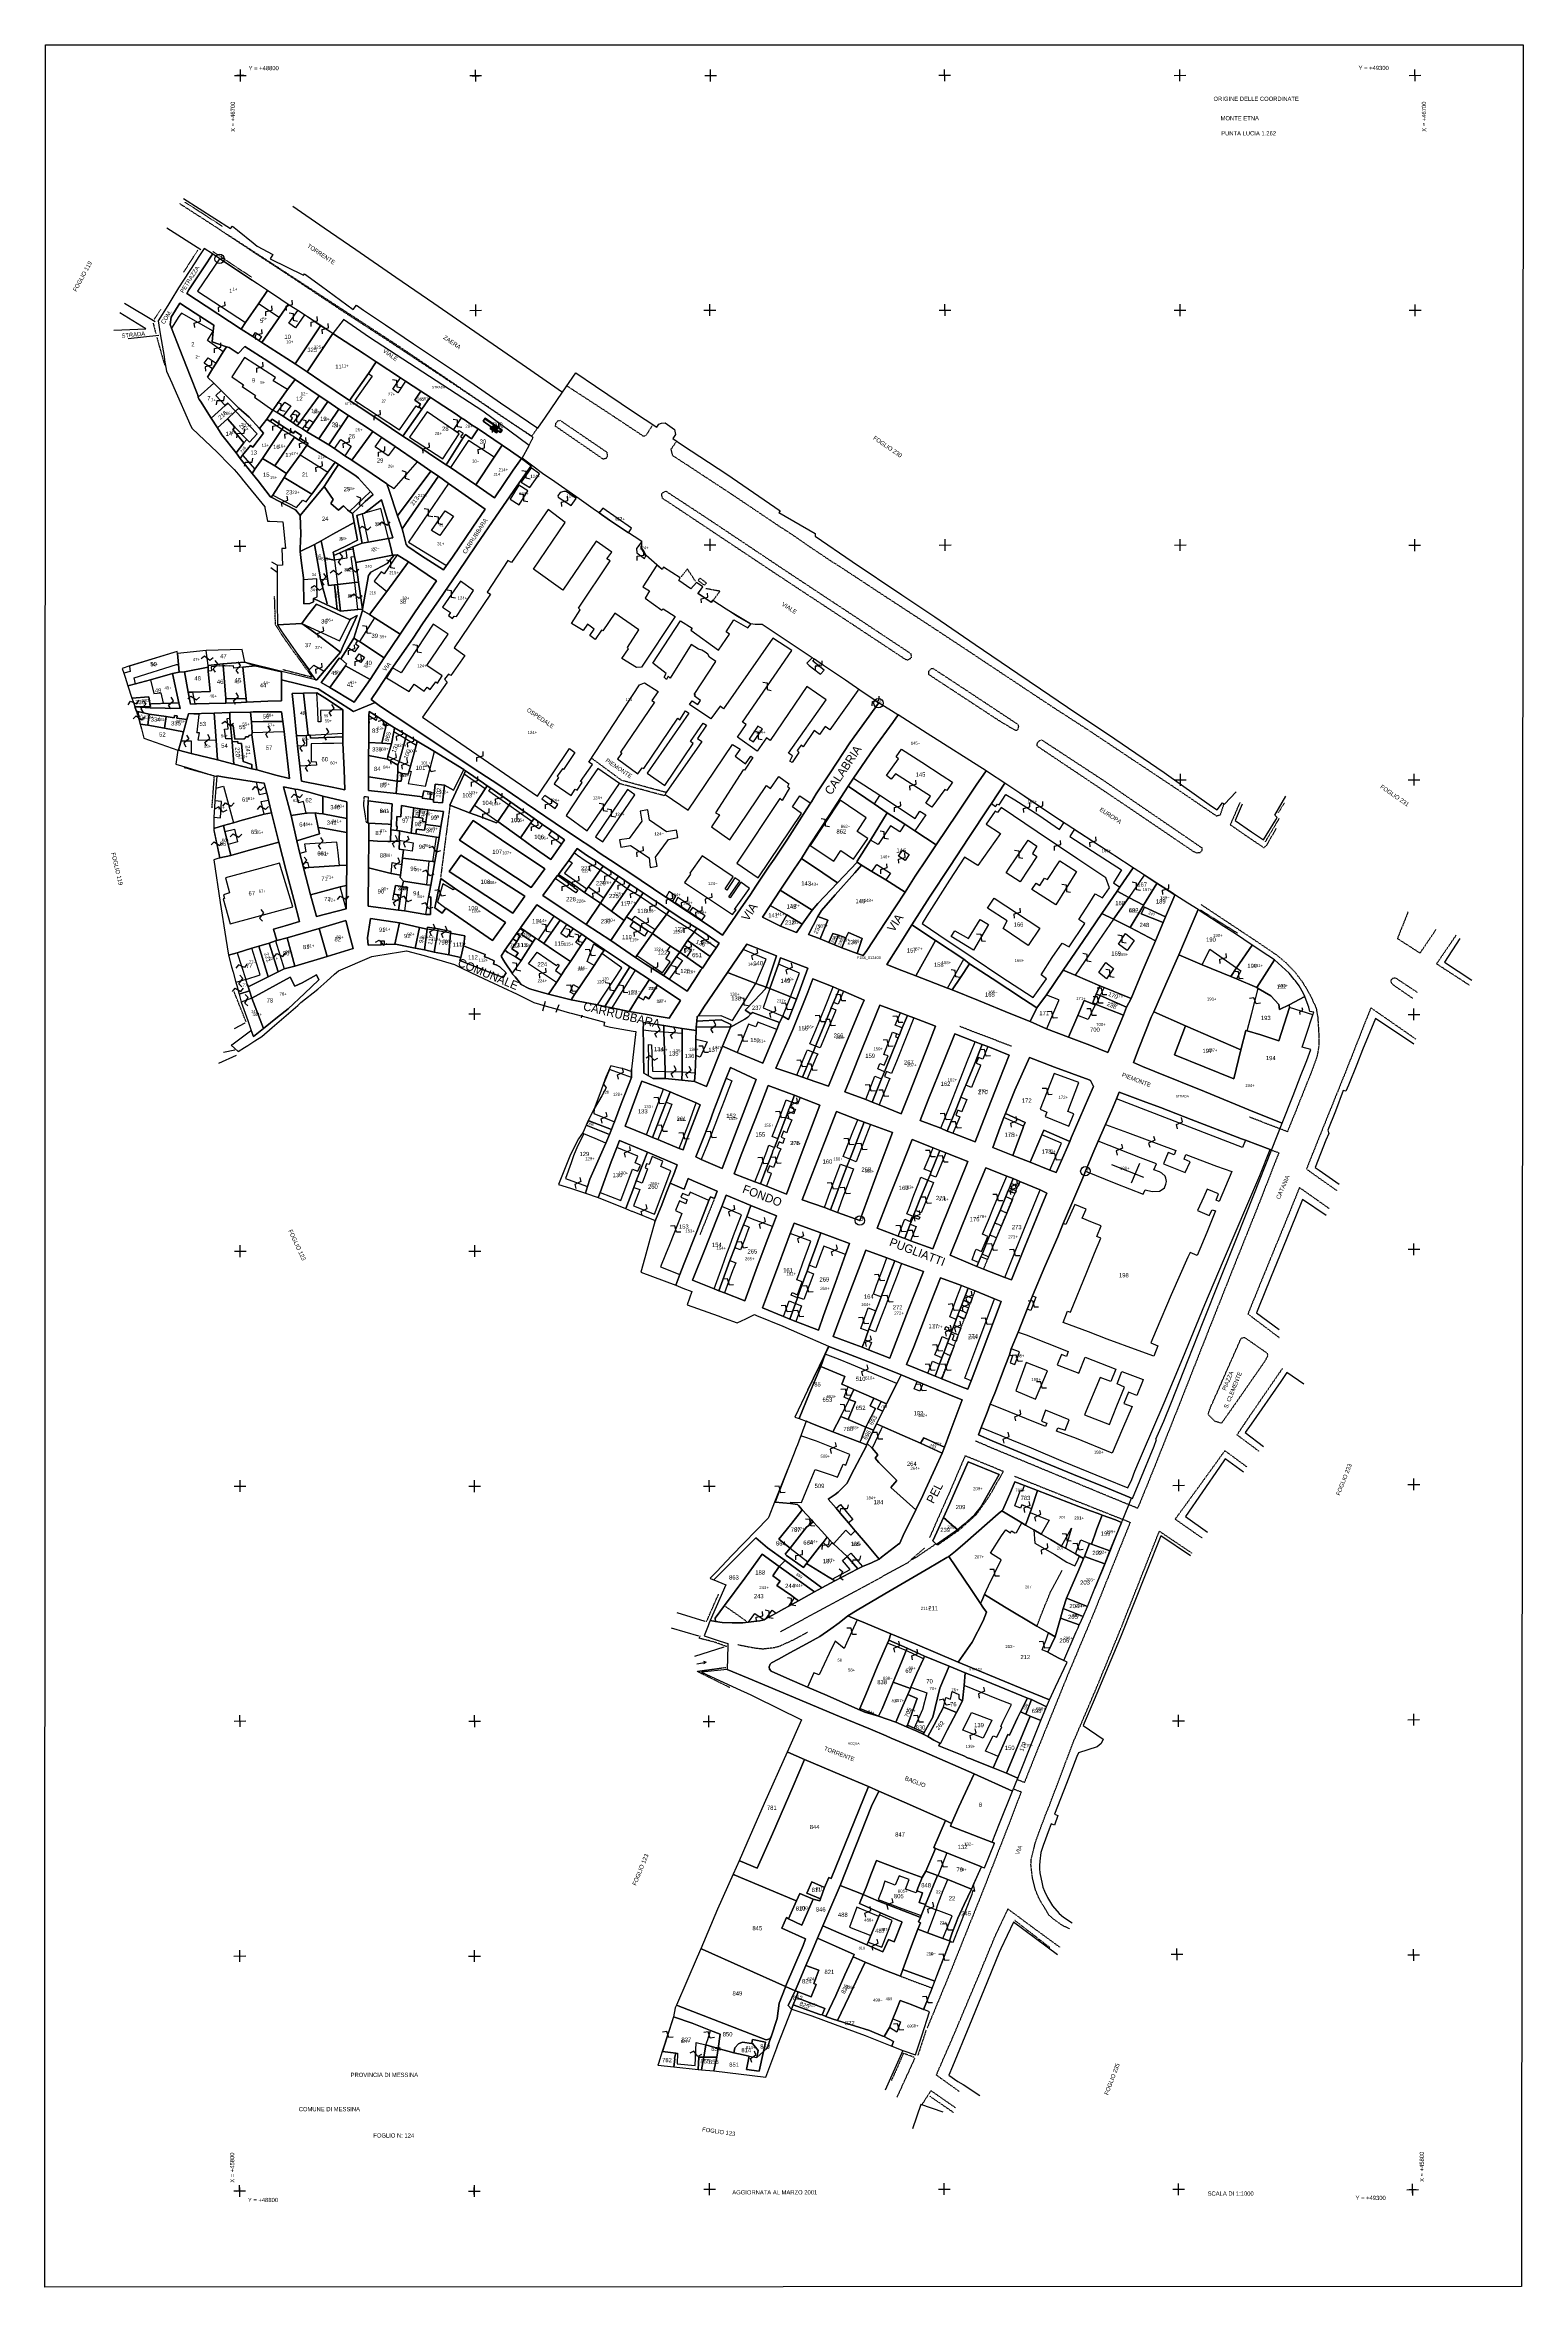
# Model space of a CAD drawing. Header units: metres. Extents: x 48717 to 49347, y 45758 to 46713.
import ezdxf

# ---------------------------------------------------------------- set-up
doc = ezdxf.new("R2010")
doc.units = ezdxf.units.M
for name, pattern in [('CONTINUA', [0]), ('INTERNA', [0]), ('TRATTEGGIATA5', [0.3, 0.15, -0.15]), ('TRATTO-PUNTO', [0.4, 0.15, -0.125, 0, -0.125])]:
    doc.linetypes.add(name, pattern=pattern)
for name, color, linetype in [('ACQUE', 4, 'CONTINUA'), ('CONFINE', 3, 'CONTINUA'), ('FABBRICATI', 1, 'CONTINUA'), ('FIDUCIALI', 5, 'CONTINUA'), ('LINEEVARIE', 6, 'CONTINUA'), ('PARTICELLE', 7, 'CONTINUA'), ('SIMBOLI', 6, 'CONTINUA'), ('STRADE', 8, 'CONTINUA'), ('TESTI', 3, 'CONTINUA')]:
    doc.layers.add(name, color=color, linetype=linetype)

# ---------------------------------------------------------------- blocks, each defined once
blk = doc.blocks.new('20', base_point=(2.5, 2.5))
at = {"layer": 'SIMBOLI'}
blk.add_circle((2.5, 2.5), 2, dxfattribs=at)
blk.add_point((2.5, 2.5), dxfattribs=at)
blk = doc.blocks.new('9', base_point=(2.5, 2.5))
at = {"layer": 'SIMBOLI'}
for p, q in [((1, 2.5), (2, 3)), ((2, 3), (3, 2)), ((3, 2), (4, 2.5))]:
    blk.add_line(p, q, dxfattribs=at)
blk = doc.blocks.new('14', base_point=(2.5, 2.5))
at = {"layer": 'SIMBOLI'}
for p, q in [((0, 2.5), (1.5, 3.5)), ((1.5, 3.5), (3.5, 1.5)), ((3.5, 1.5), (5, 2.5))]:
    blk.add_line(p, q, dxfattribs=at)
blk = doc.blocks.new('3', base_point=(2.5, 2.5))
at = {"layer": 'SIMBOLI'}
for p, q in [((0, 2.5), (5, 2.5)), ((2.5, 0), (2.5, 5))]:
    blk.add_line(p, q, dxfattribs=at)
blk = doc.blocks.new('5', base_point=(4.5, 2.5))
at = {"layer": 'SIMBOLI'}
for p in [(0.5, 2.5), (3.5, 3), (3.5, 2)]:
    blk.add_line(p, (4.5, 2.5), dxfattribs=at)
blk = doc.blocks.new('1', base_point=(2.5, 2.5))
at = {"layer": 'SIMBOLI'}
for p, q in [((1, 2.5), (4, 2.5)), ((2.5, 1), (2.5, 4))]:
    blk.add_line(p, q, dxfattribs=at)

msp = doc.modelspace()

# ---------------------------------------------------------------- linework, layer by layer
at = {"layer": 'ACQUE'}
msp.add_lwpolyline([(49033.086, 45985.864), (49033.347, 45985.755), (49040.573, 45982.748), (49056.323, 45976.062), (49067.707, 45971.179), (49072.125, 45969.255), (49082.977, 45964.455), (49095.222, 45959.068), (49100.505, 45956.763), (49103.157, 45955.489), (49106.213, 45962.454), (49112.778, 45976.584), (49091.254, 45985.881), (49077.387, 45991.826), (49075.349, 45992.784), (49068.59, 45995.604), (49055.387, 46000.98), (49034.167, 46009.926), (49016.506, 46017.34), (49007.61, 46021.003), (48996.7, 46019.896), (49011.636, 46012.977), (49017.601, 46010.163), (49017.93, 46010.009), (49019.362, 46009.332), (49039.188, 45999.615), (49033.086, 45985.864)], close=True, dxfattribs=at)
at = {"layer": 'CONFINE'}
msp.add_lwpolyline([(49254.43, 46280.414), (49256.142, 46284.996), (49252.486, 46285.992), (49254.299, 46291.601), (49256.969, 46299.868), (49257.397, 46300.91), (49255.751, 46301.245), (49255.21, 46303.119), (49254.109, 46306.117), (49253.566, 46307.616), (49252.953, 46308.949), (49251.144, 46312.109), (49249.535, 46314.225), (49249.006, 46314.886), (49246.837, 46317.587), (49240.618, 46323.258), (49237.846, 46325.075), (49231.101, 46329.437), (49224.086, 46334.297), (49219.107, 46337.451), (49209.04, 46344.012), (49208.805, 46344.164), (49208.151, 46344.592), (49203.758, 46347.364), (49198.247, 46350.894), (49197.441, 46351.41), (49190.588, 46355.853), (49187.315, 46357.976), (49180.888, 46362.144), (49180.479, 46362.423), (49172.674, 46367.45), (49171.8, 46368.013), (49146.25, 46384.754), (49132.195, 46394.166), (49125.839, 46398.476), (49118.822, 46402.99), (49117.803, 46403.77), (49092.799, 46419.681), (49080.406, 46427.495), (49080.195, 46427.626), (49076.476, 46429.95), (49072.066, 46432.705), (49071.791, 46432.877), (49069.638, 46434.409), (49065.464, 46437.137), (49057.922, 46442.258), (49048.235, 46448.91), (49044.707, 46451.26), (49043.828, 46451.845), (49029.359, 46461.489), (49023.834, 46465.157), (49022.447, 46466.081), (49020.506, 46466.03), (49019.558, 46466.099), (49017.552, 46466.384), (49008.351, 46471.826), (49007.222, 46472.573), (49001.536, 46476.323), (49000.651, 46475.548), (48995.256, 46479.272), (48995.767, 46480.087), (48997.254, 46482.018), (48994.508, 46483.89), (48992.127, 46481.256), (48987.003, 46484.733), (48987.508, 46485.891), (48980.488, 46490.46), (48979.889, 46489.509), (48973.05, 46495.418), (48972.613, 46496.058), (48972.1, 46497.343), (48971.191, 46498.462), (48971.283, 46501.445), (48968.007, 46503.518), (48965.634, 46505.019), (48966.745, 46506.758), (48966.903, 46507.007), (48954.601, 46515.547), (48953.552, 46514.191), (48953.047, 46513.641), (48951.573, 46514.644), (48944.519, 46519.618), (48932.829, 46527.723), (48929.536, 46529.967), (48924.295, 46533.85), (48920.264, 46536.838), (48923.226, 46542.33), (48903.597, 46556.863), (48855.321, 46588.259), (48844.286, 46595.897), (48844.093, 46595.647), (48839.629, 46589.992), (48838.605, 46590.643), (48834.502, 46593.319), (48828.835, 46597.014), (48827.582, 46597.846), (48824.756, 46599.758), (48821.743, 46601.638), (48820.72, 46602.306), (48817.547, 46604.426), (48811.876, 46608.268), (48807.597, 46611.081), (48805.56, 46612.443), (48788.444, 46623.835), (48784.896, 46626.179), (48782.669, 46622.72), (48780.978, 46620.026), (48773.978, 46609.357), (48773.123, 46608.054), (48771.485, 46605.369), (48769.389, 46601.934), (48765.31, 46595.341), (48766.177, 46589.85), (48767.813, 46580.116), (48768.067, 46578.604), (48768.874, 46573.922), (48771.108, 46568.909), (48771.989, 46566.915), (48779.236, 46550.533), (48779.731, 46549.458), (48790.413, 46539.463), (48792.949, 46536.858), (48793.179, 46536.616), (48797.619, 46532.045), (48798.669, 46530.975), (48800.835, 46528.291), (48801.089, 46527.977), (48810.69, 46516.076), (48810.763, 46515.702), (48811.86, 46510.107), (48812.807, 46510.057), (48816.022, 46509.883), (48818.329, 46509.758), (48819.205, 46501.376), (48819.523, 46498.331), (48817.949, 46498.386), (48818.239, 46491.34), (48815.948, 46491.18), (48815.958, 46488.223), (48815.971, 46486.464), (48816.039, 46476.564), (48816.046, 46475.585), (48816.132, 46465.853), (48817.66, 46463.332), (48823.67, 46454.811), (48823.953, 46454.417), (48832.35, 46442.448), (48802.454, 46449.916), (48802.174, 46449.985), (48801.095, 46455.433), (48785.815, 46454.973), (48773.54, 46453.736), (48773.414, 46454.498), (48753.182, 46448.367), (48750.03, 46447.337), (48750.682, 46445.317), (48751.218, 46443.673), (48752.444, 46439.905), (48754.108, 46434.688), (48754.626, 46433.192), (48756.058, 46428.956), (48756.373, 46427.968), (48756.598, 46427.264), (48757.633, 46423.581), (48758.213, 46421.65), (48759.253, 46417.693), (48773.737, 46412.503), (48772.785, 46406.595), (48777.688, 46405.097), (48788.15, 46401.902), (48790.284, 46401.25), (48789.911, 46396.385), (48789.476, 46390.892), (48789.27, 46388.291), (48788.991, 46383.949), (48788.964, 46379.196), (48789.073, 46378.655), (48789.077, 46378.298), (48791.481, 46366.626), (48791.112, 46366.498), (48788.993, 46365.763), (48791.692, 46347.595), (48794.096, 46332.381), (48795.219, 46325.243), (48796.567, 46320.192), (48797.21, 46318.007), (48798.435, 46313.552), (48798.78, 46312.306), (48799.729, 46308.577), (48800.617, 46305.144), (48803.427, 46297.405), (48804.941, 46293.063), (48804.589, 46292.807), (48796.659, 46286.946), (48796.453, 46286.841), (48799.395, 46284.248), (48802.058, 46285.937), (48803.441, 46286.811), (48806.45, 46288.711), (48809.492, 46290.594), (48813.875, 46294.362), (48824.716, 46303.803), (48826.056, 46304.993), (48833.285, 46310.716), (48837.187, 46314.16), (48840.429, 46317.061), (48842.086, 46318.56), (48856.31, 46324.636), (48858.008, 46324.922), (48868.515, 46326.69), (48871.088, 46327.123), (48878.509, 46325.036), (48891.528, 46321.185), (48894.553, 46319.721), (48901.401, 46316.471), (48906.011, 46314.341), (48918.173, 46308.598), (48921.583, 46306.955), (48925.236, 46305.05), (48931.443, 46303.256), (48934.242, 46302.447), (48940.464, 46300.726), (48941.167, 46300.532), (48945.922, 46299.24), (48955.398, 46296.648), (48955.062, 46295.192), (48956.21, 46294.943), (48957.866, 46294.584), (48967.563, 46292.812), (48968.692, 46292.636), (48966.865, 46276.724), (48966.739, 46275.73), (48963.831, 46276.61), (48959.795, 46277.64), (48958.033, 46278.09), (48955.918, 46273.25), (48955.633, 46272.569), (48954.541, 46269.262), (48954.279, 46268.566), (48953.856, 46267.298), (48951.001, 46259.839), (48948.452, 46254.829), (48947.596, 46252.836), (48946.274, 46249.85), (48944.288, 46246.954), (48940.916, 46240.352), (48935.702, 46227.558), (48940.821, 46225.953), (48947.285, 46223.847), (48952.704, 46222.081), (48964.346, 46217.302), (48966.904, 46216.253), (48967.078, 46216.167), (48976.966, 46212.248), (48976.814, 46211.715), (48974.923, 46205.07), (48974.661, 46204.184), (48972.525, 46196.349), (48970.828, 46190.252), (48985.682, 46184.645), (48988.696, 46183.47), (48992.519, 46181.98), (48990.587, 46176.316), (49003.737, 46171.553), (49006.342, 46170.628), (49011.901, 46168.655), (49015.477, 46170.38), (49019.189, 46172.171), (49020.063, 46171.819), (49031.349, 46167.277), (49038.437, 46164.028), (49050.753, 46158.642), (49046.834, 46150.367), (49041.988, 46140.045), (49036.428, 46128.513), (49038.211, 46127.886), (49041.248, 46126.719), (49037.476, 46116.673), (49036.978, 46115.389), (49035.811, 46112.379), (49031.092, 46100.807), (49027.797, 46092.305), (49025.377, 46086.06), (49025.11, 46085.424), (49009.614, 46069.489), (49003.061, 46062.621), (49000.724, 46060.323), (49000.276, 46059.86), (49000.715, 46059.66), (49001.955, 46059.152), (49007.04, 46057.067), (49000.303, 46041.866), (49000.193, 46041.619), (48999.926, 46040.92), (48999.471, 46039.62), (48997.809, 46035.375), (48998.169, 46035.254), (49004.654, 46033.123), (49007.928, 46032.096), (49007.869, 46031.029), (49007.61, 46021.003), (48996.7, 46019.896), (49011.636, 46012.977), (49017.601, 46010.163), (49017.93, 46010.009), (49019.362, 46009.332), (49039.188, 45999.615), (49033.086, 45985.864), (49023.351, 45963.925), (49015.961, 45946.998), (49012.66, 45939.566), (49010.091, 45933.783), (49003.501, 45918.944), (48996.362, 45902.104), (48994.853, 45898.544), (48985.944, 45878.05), (48985.451, 45876.917), (48984.728, 45873.136), (48979.967, 45858.349), (48978.314, 45853.219), (48978.084, 45852.536), (48984.94, 45851.831), (48995.237, 45850.715), (48996.596, 45850.579), (49001.938, 45850.041), (49024.025, 45847.405), (49028.729, 45859.89), (49029.204, 45861.159), (49035.179, 45876.323), (49043.654, 45873.55), (49053.512, 45869.896), (49066.278, 45865.086), (49077.674, 45860.545), (49082.442, 45858.693), (49087.737, 45856.844), (49090.444, 45864.992), (49093.78, 45875.259), (49091.371, 45876.201), (49096.037, 45888.286), (49099.685, 45897.731), (49102.575, 45905.186), (49102.994, 45905.074), (49103.857, 45904.844), (49111.897, 45925.369), (49112.387, 45927.026), (49113.016, 45926.597), (49112.434, 45929.441), (49115.808, 45937.032), (49117.209, 45936.538), (49121.407, 45946.998), (49120.373, 45947.425), (49123.5, 45955.492), (49129.036, 45969.215), (49131.28, 45974.713), (49133.882, 45981.177), (49135.167, 45984.355), (49141.177, 45999.223), (49143.549, 46005.136), (49144.816, 46008.081), (49147.376, 46013.585), (49152.304, 46024.192), (49150.99, 46024.839), (49156.234, 46036.987), (49156.999, 46038.76), (49157.351, 46039.574), (49157.511, 46039.976), (49157.732, 46040.472), (49159.163, 46043.599), (49160.998, 46047.862), (49164.165, 46055.647), (49167.508, 46063.532), (49175.356, 46083.177), (49175.529, 46083.614), (49175.883, 46084.504), (49179.795, 46093.948), (49180.224, 46093.763), (49183.361, 46101.341), (49189.338, 46116.099), (49190.46, 46118.916), (49190.172, 46119.044), (49193.558, 46126.7), (49196.822, 46134.901), (49203.891, 46152.951), (49210.252, 46169.054), (49217.525, 46187.285), (49222.407, 46199.596), (49224.453, 46204.525), (49231.868, 46223.148), (49239.342, 46242.185), (49243.889, 46253.638), (49248.598, 46265.511), (49252.001, 46274.379), (49253.594, 46278.287), (49254.43, 46280.414)], close=True, dxfattribs=at)
at = {"layer": 'FABBRICATI'}
for points in [[(48791.49, 46621.711), (48781.993, 46608.041), (48802.52, 46594.634), (48808.079, 46602.53), (48811.876, 46608.268), (48807.597, 46611.081), (48805.56, 46612.443), (48805.104, 46612.718), (48791.49, 46621.711)], [(48802.52, 46594.634), (48800.616, 46591.856), (48805.666, 46588.65), (48806.783, 46590.364), (48809.262, 46588.665), (48808.201, 46587.013), (48809.501, 46586.15), (48816.889, 46596.7), (48808.079, 46602.53), (48802.52, 46594.634)], [(48816.889, 46596.7), (48809.501, 46586.15), (48823.583, 46576.989), (48834.471, 46593.274), (48828.835, 46597.014), (48827.582, 46597.846), (48823.774, 46592.433), (48820.882, 46594.314), (48824.756, 46599.758), (48821.743, 46601.638), (48820.706, 46602.286), (48816.889, 46596.7)], [(48774.114, 46597.217), (48770.938, 46592.181), (48774.506, 46583.099), (48778.934, 46571.889), (48782.167, 46563.671), (48782.373, 46562.888), (48788.991, 46568.761), (48786.337, 46571.395), (48788.511, 46574.89), (48784.875, 46577.269), (48786.545, 46579.664), (48790.018, 46577.372), (48792.961, 46582.13), (48788.359, 46585.583), (48786.306, 46586.944), (48788.78, 46590.93), (48775.257, 46598.603), (48774.114, 46597.217)], [(48823.583, 46576.989), (48828.73, 46573.58), (48839.691, 46589.953), (48839.629, 46589.992), (48838.605, 46590.643), (48834.471, 46593.274), (48823.583, 46576.989)], [(48828.73, 46573.58), (48834.57, 46569.703), (48846.78, 46561.466), (48854.795, 46572.912), (48858.197, 46577.872), (48853.047, 46581.231), (48839.691, 46589.953), (48828.73, 46573.58)], [(48796.69, 46571.47), (48801.6, 46568.12), (48801.077, 46567.372), (48806.808, 46563.503), (48806.312, 46562.84), (48814.197, 46557.347), (48820.338, 46566.043), (48814.257, 46569.865), (48815.216, 46571.289), (48802.037, 46579.757), (48796.69, 46571.47)], [(48856.401, 46571.809), (48849.098, 46561.461), (48868.124, 46548.877), (48875.091, 46559.128), (48876.101, 46558.453), (48876.288, 46558.731), (48876.978, 46559.837), (48874.593, 46561.537), (48877.128, 46565.379), (48870.607, 46569.691), (48867.366, 46564.752), (48865.183, 46566.182), (48868.496, 46571.087), (48858.197, 46577.872), (48854.795, 46572.912), (48856.401, 46571.809)], [(48782.373, 46562.888), (48782.751, 46561.856), (48783.29, 46561.151), (48787.929, 46553.843), (48793.841, 46559.242), (48789.847, 46563.609), (48792.154, 46565.617), (48788.991, 46568.761), (48782.373, 46562.888)], [(48814.197, 46557.347), (48815.984, 46556.384), (48819.305, 46560.746), (48821.807, 46559.132), (48818.593, 46554.732), (48821.628, 46552.647), (48822.511, 46553.932), (48821.688, 46554.606), (48823.812, 46557.36), (48825.662, 46555.886), (48822.776, 46551.868), (48824.504, 46550.628), (48833.882, 46563.381), (48823.684, 46570.326), (48820.338, 46566.043), (48814.197, 46557.347)], [(48824.504, 46550.628), (48826.697, 46549.322), (48829.723, 46553.241), (48831.457, 46552.092), (48837.495, 46560.951), (48833.882, 46563.381), (48824.504, 46550.628)], [(48874.593, 46561.537), (48876.978, 46559.837), (48876.288, 46558.731), (48877.623, 46557.767), (48881.068, 46562.867), (48877.128, 46565.379), (48874.593, 46561.537)], [(48787.929, 46553.843), (48790.501, 46549.761), (48794.836, 46553.61), (48798.287, 46556.883), (48795.011, 46560.232), (48793.841, 46559.242), (48787.929, 46553.843)], [(48790.501, 46549.761), (48792.402, 46546.785), (48798.501, 46539.143), (48801.739, 46543.381), (48797.054, 46549.033), (48797.965, 46550.007), (48794.836, 46553.61), (48790.501, 46549.761)], [(48798.287, 46556.883), (48794.836, 46553.61), (48797.965, 46550.007), (48802.993, 46544.872), (48804.247, 46543.618), (48807.502, 46547.253), (48798.287, 46556.883)], [(48804.648, 46542.213), (48801.247, 46538.126), (48806.512, 46532.183), (48809.696, 46536.773), (48817.933, 46549.056), (48813.044, 46552.517), (48811.549, 46553.419), (48808.501, 46549.508), (48810.12, 46547.507), (48805.612, 46541.507), (48804.648, 46542.213)], [(48831.457, 46552.092), (48828.66, 46548.138), (48833.684, 46545.1), (48842.248, 46557.762), (48837.495, 46560.951), (48831.457, 46552.092)], [(48833.684, 46545.1), (48837.943, 46542.484), (48846.376, 46555.017), (48842.248, 46557.762), (48833.684, 46545.1)], [(48837.943, 46542.484), (48840.339, 46540.958), (48843.139, 46544.766), (48847.459, 46541.994), (48844.852, 46537.859), (48847.715, 46535.953), (48856.757, 46548.255), (48854.81, 46549.497), (48846.376, 46555.017), (48837.943, 46542.484)], [(48879.875, 46556.554), (48872.343, 46545.804), (48886.529, 46536.564), (48893.409, 46547.171), (48879.875, 46556.554)], [(48898.775, 46551.07), (48895.996, 46553.006), (48894.377, 46554.078), (48891.092, 46549.128), (48892.957, 46547.89), (48893.492, 46548.701), (48895.174, 46547.532), (48894.075, 46545.994), (48894.977, 46545.325), (48896.13, 46546.972), (48898.684, 46545.049), (48901.525, 46549.298), (48898.775, 46551.07)], [(48809.696, 46536.773), (48814.993, 46533.634), (48823.286, 46545.775), (48817.933, 46549.056), (48809.696, 46536.773)], [(48814.993, 46533.634), (48819.994, 46530.381), (48825.756, 46538.253), (48828.629, 46542.381), (48825.192, 46544.552), (48823.286, 46545.775), (48814.993, 46533.634)], [(48828.629, 46542.381), (48825.756, 46538.253), (48830.162, 46535.636), (48837.565, 46530.867), (48840.635, 46535.136), (48837.044, 46537.362), (48828.629, 46542.381)], [(48856.757, 46548.255), (48847.715, 46535.953), (48856.493, 46530.135), (48862.631, 46526), (48865.774, 46523.878), (48875.7, 46535.258), (48866.17, 46541.813), (48863.297, 46537.801), (48857.706, 46541.67), (48860.524, 46545.682), (48856.757, 46548.255)], [(48897.464, 46544.454), (48889.738, 46532.831), (48900.51, 46525.464), (48908.369, 46537.273), (48897.464, 46544.454)], [(48900.51, 46525.464), (48908.579, 46519.987), (48916.431, 46531.785), (48920, 46536.794), (48915.307, 46540.015), (48911.756, 46542.371), (48908.369, 46537.273), (48900.51, 46525.464)], [(48909.227, 46548.322), (48909.813, 46549.138), (48907.89, 46550.567), (48907.304, 46549.725), (48909.227, 46548.322)], [(48806.512, 46532.183), (48805.278, 46530.39), (48807.864, 46527.218), (48813.018, 46520.555), (48813.375, 46520.254), (48814.102, 46521.113), (48818.994, 46528.635), (48819.994, 46530.381), (48814.993, 46533.634), (48809.696, 46536.773), (48806.512, 46532.183)], [(48839.755, 46530.695), (48836.011, 46524.762), (48839.884, 46519.254), (48838.763, 46517.548), (48842.122, 46514.738), (48844.204, 46516.615), (48845.86, 46514.882), (48846.817, 46514.166), (48855.71, 46522.647), (48850.553, 46528.283), (48849.42, 46529.315), (48842.065, 46534.125), (48839.755, 46530.695)], [(48927.728, 46530.151), (48924.063, 46532.776), (48919.819, 46526.645), (48923.571, 46524.305), (48927.728, 46530.151)], [(48818.994, 46528.635), (48814.102, 46521.113), (48824.259, 46515.843), (48826.861, 46519.006), (48828.332, 46518.252), (48830.756, 46521.508), (48818.994, 46528.635)], [(48867.262, 46512.251), (48869.252, 46506.771), (48884.653, 46529.226), (48881.459, 46531.398), (48867.262, 46512.251)], [(48871.909, 46501.088), (48888.14, 46491.121), (48890.623, 46494.765), (48899.226, 46507.484), (48904.493, 46515.117), (48888.911, 46526.107), (48871.909, 46501.088)], [(48922.771, 46522.937), (48918.834, 46525.382), (48915.134, 46519.407), (48918.967, 46516.952), (48922.771, 46522.937)], [(48853.095, 46513.442), (48852.124, 46513.13), (48854.666, 46501.055), (48863.345, 46502.691), (48860.101, 46515.479), (48853.095, 46513.442)], [(49042.815, 46390.171), (49043.112, 46389.967), (49043.477, 46390.535), (49045.546, 46393.898), (49051.421, 46402.91), (49059.876, 46415.596), (49062.822, 46419.78), (49068.014, 46427.061), (49071.971, 46432.573), (49069.638, 46434.409), (49065.464, 46437.137), (49063.683, 46438.301), (49063.473, 46438.446), (49063.17, 46437.995), (49051.24, 46421.192), (49049.354, 46422.566), (49046.907, 46419.162), (49044.584, 46420.93), (49039.881, 46413.868), (49039.065, 46414.687), (49037.384, 46412.327), (49038.114, 46411.503), (49035.327, 46407.252), (49034.267, 46407.838), (49035.435, 46410.166), (49033.746, 46411.279), (49049.742, 46433.9), (49041.574, 46439.624), (49025.832, 46416.612), (49024.309, 46417.822), (49020.383, 46412.142), (49011.988, 46417.996), (49015.679, 46423.454), (49014.075, 46424.497), (49035.08, 46454.965), (49027.031, 46460.256), (49006.037, 46430.067), (49004.601, 46431.206), (49000.647, 46425.822), (48991.503, 46431.963), (48992.631, 46433.532), (48995.037, 46432.009), (48996.2, 46433.71), (48993.742, 46435.448), (48994.056, 46436.067), (48993.571, 46436.282), (49002.698, 46450.225), (49000.106, 46452.085), (48999.348, 46453.431), (48998.186, 46454.238), (48996.849, 46455.123), (48995.366, 46455.481), (48992.262, 46457.467), (48983.346, 46443.234), (48982.453, 46443.979), (48981.788, 46442.647), (48980.695, 46443.552), (48981.65, 46445.155), (48975.973, 46449.519), (48987.704, 46467.612), (48992.61, 46464.446), (48992.051, 46463.6), (49003.881, 46455.105), (49008.539, 46461.973), (49007.143, 46462.899), (49010.36, 46467.956), (49016.449, 46464.548), (49017.671, 46466.19), (49015.96, 46467.195), (49011.75, 46469.58), (49008.351, 46471.826), (49007.222, 46472.573), (49001.536, 46476.323), (49000.762, 46475.382), (48995.127, 46479.256), (48995.767, 46480.087), (48997.254, 46482.018), (48994.508, 46483.89), (48992.127, 46481.256), (48987.003, 46484.733), (48987.508, 46485.891), (48980.488, 46490.46), (48979.889, 46489.509), (48977.635, 46491.273), (48971.691, 46482.14), (48974.579, 46480.311), (48972.719, 46477.297), (48979.821, 46472.067), (48980.286, 46472.725), (48985.382, 46469.46), (48971.168, 46447.848), (48968.941, 46447.685), (48962.799, 46451.59), (48965.552, 46455.727), (48965.104, 46456.186), (48970.003, 46463.694), (48959.781, 46470.888), (48954.674, 46463.329), (48954.139, 46463.649), (48951.338, 46459.682), (48949.086, 46461.41), (48951.013, 46464.028), (48948.135, 46466.136), (48946.209, 46463.518), (48941.323, 46466.522), (48944.999, 46472.244), (48944.219, 46472.986), (48957.771, 46493.09), (48956.406, 46494.017), (48958.537, 46496.854), (48951.756, 46501.485), (48937.624, 46480.715), (48925.058, 46489.652), (48938.653, 46509.501), (48931.34, 46515.036), (48915.796, 46492.466), (48914.156, 46493.303), (48905.4, 46479.812), (48906.822, 46478.983), (48891.338, 46456.132), (48895.841, 46452.853), (48889.914, 46444.269), (48888.903, 46444.921), (48887.216, 46442.73), (48888.396, 46441.526), (48877.841, 46426.63), (48926.866, 46392.886), (48940.448, 46413.211), (48942.742, 46411.477), (48937.948, 46404.211), (48937.417, 46404.568), (48935.17, 46401.375), (48935.792, 46400.938), (48933.909, 46398.198), (48941.217, 46393.247), (48942.888, 46395.931), (48943.725, 46395.464), (48945.838, 46398.777), (48945.131, 46399.209), (48950.185, 46406.404), (48948.681, 46407.412), (48970.191, 46440.304), (48972.351, 46441.215), (48978.134, 46437.539), (48975.576, 46433.68), (48976.639, 46432.969), (48962.15, 46411.596), (48962.765, 46411.289), (48960.829, 46408.76), (48969.532, 46402.469), (48971.38, 46404.992), (48972.077, 46404.776), (48986.583, 46426.121), (48987.391, 46425.468), (48989.87, 46429.31), (48991.218, 46428.209), (48973.55, 46402.665), (48981.036, 46397.523), (48993.157, 46415.334), (48991.997, 46416.14), (48997.378, 46424.016), (48998.803, 46423.094), (48994.943, 46417.54), (48996.818, 46416.249), (48981.62, 46394.483), (48981.234, 46393.598), (48990.965, 46386.904), (49009.901, 46414.908), (49013.105, 46412.906), (49011.013, 46409.947), (49015.399, 46406.706), (49017.651, 46409.931), (49018.543, 46409.325), (49014.93, 46404.044), (49014.405, 46404.171), (49002.655, 46385.861), (49004.294, 46384.947), (49000.975, 46379.811), (49008.749, 46374.335), (49024.399, 46397.423), (49026.011, 46396.206), (49029.54, 46401.254), (49033.876, 46398.195), (49033.243, 46397.031), (49034.081, 46396.409), (49030.948, 46391.139), (49030.022, 46391.863), (49011.661, 46364.405), (49020.819, 46358.189), (49039.279, 46385.482), (49035.534, 46388.204), (49035.342, 46388.324), (49038.556, 46393.088), (49038.723, 46392.959), (49042.815, 46390.171)], [(48941.22, 46516.687), (48943.283, 46519.686), (48939.099, 46522.614), (48938.017, 46522.731), (48936.538, 46522.181), (48935.484, 46520.831), (48935.598, 46520.235), (48941.22, 46516.687)], [(48954.601, 46515.547), (48953.552, 46514.191), (48953.081, 46513.582), (48957.474, 46510.487), (48964.261, 46505.946), (48965.634, 46505.019), (48966.745, 46506.758), (48966.903, 46507.007), (48954.601, 46515.547)], [(48834.758, 46501.643), (48836.289, 46494.265), (48840.321, 46493.421), (48840.041, 46495.465), (48839.85, 46496.803), (48845.273, 46499.461), (48850.123, 46502), (48848.742, 46509.466), (48839.66, 46504.446), (48834.758, 46501.643)], [(48837.342, 46485.431), (48836.289, 46494.265), (48834.758, 46501.643), (48831.899, 46500.051), (48834.259, 46486.315), (48834.324, 46485.921), (48834.498, 46485.187), (48837.342, 46485.431)], [(48840.321, 46493.421), (48841.664, 46483.012), (48849.013, 46483.889), (48847.472, 46494.825), (48848.861, 46494.941), (48848.367, 46498.05), (48845.244, 46497.607), (48845.654, 46494.225), (48840.321, 46493.421)], [(48848.195, 46499.045), (48848.367, 46498.05), (48848.861, 46494.941), (48849.443, 46492.394), (48865.138, 46495.495), (48864.349, 46498.758), (48863.345, 46502.691), (48854.666, 46501.055), (48852.122, 46500.635), (48848.195, 46499.045)], [(48860.217, 46488.488), (48857.347, 46484.523), (48862.601, 46480.095), (48871.885, 46492.763), (48867.131, 46495.629), (48861.504, 46487.622), (48860.217, 46488.488)], [(48971.283, 46501.445), (48968.959, 46498.363), (48969.054, 46496.62), (48972.364, 46494.085), (48973.008, 46495.251), (48971.089, 46498.375), (48971.283, 46501.445)], [(48831.465, 46475.623), (48831.454, 46477.063), (48832.945, 46477.832), (48832.845, 46485.463), (48827.19, 46485.111), (48827.349, 46474.855), (48829.909, 46474.955), (48831.465, 46475.623)], [(48855.238, 46470.315), (48857.378, 46468.889), (48868.378, 46461.89), (48874.799, 46471.429), (48883.87, 46484.636), (48871.885, 46492.763), (48862.601, 46480.095), (48855.238, 46470.315)], [(48841.664, 46483.012), (48842.97, 46471.666), (48850.391, 46472.387), (48849.013, 46483.889), (48841.664, 46483.012)], [(48899.538, 46480.534), (48894.016, 46484.457), (48886.344, 46473.425), (48889.747, 46471.126), (48888.911, 46469.823), (48890.621, 46468.567), (48891.342, 46469.559), (48892.299, 46469.436), (48899.538, 46480.534)], [(48817.66, 46463.332), (48823.67, 46454.811), (48823.953, 46454.417), (48826.455, 46450.947), (48829.608, 46446.713), (48831.574, 46448.694), (48835.995, 46446.129), (48842.887, 46454.219), (48832.413, 46462.248), (48826.444, 46466.492), (48816.132, 46465.853), (48817.66, 46463.332)], [(48829.064, 46469.972), (48826.444, 46466.492), (48842.573, 46459.053), (48846.99, 46468.062), (48832.685, 46474.706), (48829.064, 46469.972)], [(48857.378, 46468.889), (48851.015, 46458.727), (48861.467, 46451.782), (48868.378, 46461.89), (48857.378, 46468.889)], [(48888.833, 46461.966), (48882.403, 46466.197), (48868.76, 46445.45), (48865.139, 46447.561), (48862.494, 46443.371), (48872.204, 46437.444), (48874.342, 46440.648), (48878.573, 46437.686), (48879.831, 46439.388), (48881.1, 46438.333), (48883.52, 46441.61), (48884.279, 46441.085), (48886.303, 46444.138), (48879.771, 46448.624), (48888.833, 46461.966)], [(48843.016, 46451.426), (48845.542, 46449.294), (48845.069, 46448.475), (48855.505, 46442.635), (48861.467, 46451.782), (48851.015, 46458.727), (48850.21, 46459.154), (48849.399, 46457.831), (48850.724, 46456.835), (48848.942, 46454.338), (48846.077, 46456.163), (48843.016, 46451.426)], [(48750.682, 46445.317), (48751.218, 46443.673), (48752.415, 46439.955), (48755.637, 46440.776), (48755.1, 46443.313), (48773.104, 46449.006), (48773.948, 46449.047), (48773.54, 46453.736), (48773.414, 46454.498), (48753.054, 46448.279), (48753.288, 46447.022), (48753.35, 46445.946), (48750.682, 46445.317)], [(48773.54, 46453.736), (48773.948, 46449.047), (48774.249, 46445.76), (48776.503, 46445.888), (48786.527, 46447.867), (48786.533, 46448.538), (48785.815, 46454.973), (48773.54, 46453.736)], [(48788.078, 46446.304), (48786.607, 46446.137), (48787.463, 46437.437), (48779.966, 46437.271), (48780.886, 46432.186), (48781.584, 46432.275), (48786.997, 46432.437), (48794.139, 46432.545), (48794.051, 46434.469), (48793.091, 46446.872), (48792.975, 46448.401), (48791.552, 46448.243), (48791.534, 46448.39), (48787.866, 46447.97), (48788.078, 46446.304)], [(48797.462, 46447.37), (48797.321, 46448.395), (48795.705, 46448.316), (48795.7, 46448.426), (48793.771, 46448.273), (48793.744, 46448.49), (48792.975, 46448.401), (48793.091, 46446.872), (48794.051, 46434.469), (48802.818, 46434.49), (48801.409, 46447.82), (48797.462, 46447.37)], [(48801.409, 46447.82), (48802.818, 46434.49), (48802.884, 46433.017), (48812.06, 46433.378), (48817.885, 46433.507), (48817.758, 46441.051), (48817.788, 46442.447), (48817.859, 46445.807), (48806.674, 46448.431), (48801.409, 46447.82)], [(48834.706, 46441.282), (48838.377, 46439.254), (48845.069, 46448.475), (48845.542, 46449.294), (48843.016, 46451.426), (48842.357, 46451.758), (48838.324, 46445.977), (48834.706, 46441.282)], [(48845.069, 46448.475), (48838.377, 46439.254), (48848.758, 46433.017), (48855.505, 46442.635), (48845.069, 46448.475)], [(49044.707, 46451.26), (49043.828, 46451.845), (49041.479, 46449.634), (49042.431, 46448.641), (49044.355, 46447.135), (49047.298, 46444.877), (49048.905, 46446.553), (49044.061, 46450.392), (49044.707, 46451.26)], [(48762.073, 46442.536), (48763.467, 46436.628), (48766.457, 46436.861), (48767.419, 46432.518), (48774.156, 46432.736), (48771.443, 46445.106), (48762.073, 46442.536)], [(48755.544, 46430.984), (48761.951, 46431.153), (48761.785, 46432.365), (48761.38, 46435.251), (48754.139, 46434.675), (48755.544, 46430.984)], [(48756.679, 46428.916), (48757.633, 46423.581), (48760.906, 46423.23), (48761.494, 46427.908), (48756.679, 46428.916)], [(48761.494, 46427.908), (48760.906, 46423.23), (48768.041, 46421.886), (48768.688, 46426.798), (48761.494, 46427.908)], [(48782.221, 46419.937), (48781.828, 46419.964), (48781.847, 46420.113), (48782.829, 46427.633), (48778.235, 46428.001), (48777.522, 46425.548), (48776.137, 46420.379), (48775.076, 46416.527), (48779.398, 46416.431), (48779.355, 46411.109), (48790.631, 46408.379), (48790.062, 46416.619), (48782.332, 46416.807), (48782.855, 46419.891), (48782.221, 46419.937)], [(48789.122, 46428.253), (48790.062, 46416.619), (48790.631, 46408.379), (48797.468, 46406.539), (48796.884, 46415.999), (48796.621, 46417.404), (48794.148, 46417.297), (48793.599, 46421.419), (48795.104, 46421.579), (48794.755, 46426.036), (48795.841, 46426.162), (48795.757, 46428.507), (48789.122, 46428.253)], [(48795.757, 46428.507), (48795.841, 46426.162), (48796.161, 46423.07), (48797.252, 46423.034), (48797.947, 46417.237), (48801.969, 46417.408), (48802.399, 46417.56), (48802.459, 46418.181), (48803.733, 46418.23), (48803.922, 46418.793), (48805.25, 46419.016), (48805.377, 46420.016), (48805.013, 46424.634), (48804.631, 46428.635), (48795.757, 46428.507)], [(48804.631, 46428.635), (48805.013, 46424.634), (48809.972, 46424.72), (48818.321, 46424.674), (48817.811, 46428.833), (48805.712, 46428.779), (48804.631, 46428.635)], [(48823.209, 46428.819), (48824.232, 46418.672), (48828.498, 46418.827), (48829.236, 46418.853), (48828.065, 46429.077), (48827.176, 46436.771), (48822.362, 46436.691), (48823.209, 46428.819)], [(48828.065, 46429.077), (48829.236, 46418.853), (48830.079, 46418.906), (48843.933, 46419.775), (48843.886, 46429.635), (48834.45, 46429.354), (48834.594, 46424.543), (48833.398, 46424.537), (48833.245, 46429.491), (48832.896, 46436.98), (48827.176, 46436.771), (48828.065, 46429.077)], [(48768.688, 46426.798), (48768.041, 46421.886), (48776.137, 46420.379), (48777.522, 46425.548), (48773.241, 46426.095), (48773.374, 46427.199), (48772.307, 46427.279), (48772.177, 46426.327), (48768.688, 46426.798)], [(48805.013, 46424.634), (48805.377, 46420.016), (48818.91, 46420.517), (48818.321, 46424.674), (48809.972, 46424.72), (48805.013, 46424.634)], [(48824.232, 46418.672), (48824.682, 46414.315), (48828.65, 46414.461), (48828.498, 46418.827), (48824.232, 46418.672)], [(48854.947, 46415.733), (48860.519, 46415.45), (48862.22, 46422.532), (48861.17, 46423.299), (48861.487, 46424.9), (48858.54, 46426.869), (48858.069, 46425.104), (48855.05, 46427.118), (48854.947, 46415.733)], [(48864.622, 46415.18), (48863.144, 46409.994), (48867.898, 46407.752), (48870.573, 46417.395), (48865.598, 46420.301), (48864.622, 46415.18)], [(49016.937, 46417.247), (49018.809, 46416.042), (49022.658, 46421.541), (49020.624, 46422.719), (49016.937, 46417.247)], [(49070.099, 46413.175), (49061.355, 46400.618), (49072.58, 46393.347), (49087.688, 46383.453), (49089.69, 46386.475), (49092.104, 46384.941), (49087.494, 46378.209), (49096.537, 46372.233), (49105.612, 46385.701), (49113.631, 46397.572), (49117.803, 46403.77), (49092.799, 46419.681), (49080.406, 46427.495), (49078.102, 46424.229), (49070.099, 46413.175)], [(48796.884, 46415.999), (48797.468, 46406.539), (48805.213, 46404.589), (48805.124, 46406.38), (48801.517, 46407.649), (48800.758, 46415.38), (48799.245, 46415.435), (48799.27, 46416.24), (48796.884, 46415.999)], [(48844.506, 46404.254), (48844.006, 46415.501), (48840.088, 46415.329), (48835.253, 46415.29), (48830.419, 46415.25), (48830.521, 46407.691), (48832.56, 46407.617), (48832.677, 46406.108), (48825.567, 46405.748), (48826.268, 46399.38), (48828.427, 46398.904), (48839.356, 46396.773), (48844.76, 46395.635), (48844.506, 46404.254)], [(48854.947, 46415.733), (48854.833, 46410.19), (48862.887, 46408.746), (48863.144, 46409.994), (48864.622, 46415.18), (48860.519, 46415.45), (48854.947, 46415.733)], [(48854.833, 46410.19), (48854.879, 46401.089), (48867.056, 46399.372), (48867.34, 46403.328), (48867.4, 46406.089), (48862.887, 46408.746), (48854.833, 46410.19)], [(48870.573, 46417.395), (48867.898, 46407.752), (48872.724, 46405.687), (48875.091, 46414.53), (48870.573, 46417.395)], [(48872.977, 46403.39), (48871.746, 46398.339), (48879.088, 46397.25), (48882.92, 46411.946), (48875.581, 46416.349), (48875.091, 46414.53), (48872.724, 46405.687), (48872.155, 46403.656), (48872.977, 46403.39)], [(48800.125, 46382.385), (48810.505, 46385.253), (48809.176, 46390.585), (48812.304, 46391.267), (48811.825, 46393.252), (48811.581, 46394.222), (48808.468, 46393.546), (48807.225, 46398.924), (48794.365, 46400.875), (48790.307, 46401.545), (48790.284, 46401.25), (48789.911, 46396.385), (48793.088, 46397.187), (48797.329, 46381.63), (48799.21, 46382.176), (48800.125, 46382.385)], [(48854.879, 46401.089), (48854.852, 46395.387), (48866.676, 46394.085), (48867.056, 46399.372), (48854.879, 46401.089)], [(48867.34, 46403.328), (48867.056, 46399.372), (48868.794, 46399.244), (48869.145, 46402.584), (48867.34, 46403.328)], [(48895.592, 46402.321), (48889.561, 46389.055), (48897.882, 46385.848), (48899.981, 46389.052), (48904.576, 46396.116), (48895.592, 46402.321)], [(48961.676, 46398.275), (48952.451, 46404.751), (48945.328, 46394.201), (48938.973, 46384.646), (48947.941, 46378.156), (48961.676, 46398.275)], [(48789.476, 46390.892), (48789.27, 46388.291), (48788.991, 46383.949), (48791.817, 46383.767), (48792.21, 46390.698), (48789.476, 46390.892)], [(48818.613, 46396.862), (48821.886, 46384.634), (48828.358, 46385.687), (48827.144, 46390.623), (48825.126, 46390.122), (48823.675, 46395.945), (48818.613, 46396.862)], [(48835.473, 46392.965), (48835.402, 46385.373), (48845.655, 46383.344), (48845.64, 46390.497), (48835.473, 46392.965)], [(48854.652, 46387.17), (48854.523, 46381.494), (48855.069, 46381.47), (48863.207, 46380.94), (48864.474, 46380.912), (48864.664, 46385.023), (48864.878, 46389.652), (48859.137, 46390.408), (48854.717, 46390.933), (48854.652, 46387.17)], [(48877.795, 46392.624), (48877.712, 46392.019), (48880.999, 46391.582), (48881.489, 46394.628), (48878.373, 46395.213), (48877.795, 46392.624)], [(48882.587, 46391.403), (48882.532, 46390.412), (48886.391, 46390.126), (48887.224, 46397.568), (48883.237, 46398.029), (48882.587, 46391.403)], [(48904.576, 46396.116), (48899.981, 46389.052), (48909.888, 46382.129), (48914.665, 46389.036), (48906.082, 46395.091), (48906.915, 46396.349), (48905.384, 46397.395), (48904.576, 46396.116)], [(48935.446, 46389.369), (48929.989, 46393.268), (48928.733, 46391.728), (48934.371, 46387.667), (48935.446, 46389.369)], [(48968.247, 46393.517), (48965.185, 46395.705), (48951.49, 46375.674), (48954.677, 46373.535), (48968.247, 46393.517)], [(49042.968, 46371.938), (49053.008, 46365.26), (49056.007, 46369.758), (49061.42, 46366.119), (49067.462, 46374.907), (49062.966, 46377.94), (49066.801, 46383.729), (49055.762, 46391.188), (49042.968, 46371.938)], [(49120.126, 46389.787), (49121.892, 46388.529), (49122.716, 46389.556), (49123.374, 46389.197), (49126.254, 46393.642), (49130.054, 46391.378), (49140.258, 46384.765), (49149.061, 46378.792), (49150.944, 46381.61), (49146.251, 46384.754), (49135.847, 46391.689), (49132.195, 46394.166), (49125.839, 46398.476), (49120.126, 46389.787)], [(48788.964, 46379.196), (48789.073, 46378.655), (48791.505, 46366.634), (48796.251, 46367.634), (48795.221, 46371.712), (48795.055, 46372.386), (48793.714, 46377.824), (48793.078, 46380.397), (48788.964, 46379.196)], [(48793.714, 46377.824), (48797.826, 46378.895), (48799.091, 46373.442), (48795.055, 46372.386), (48795.221, 46371.712), (48796.251, 46367.634), (48803.695, 46369.806), (48816.632, 46373.27), (48813.632, 46385.762), (48810.505, 46385.253), (48800.125, 46382.385), (48799.21, 46382.176), (48797.329, 46381.63), (48793.078, 46380.397), (48793.714, 46377.824)], [(48821.886, 46384.634), (48824.313, 46373.948), (48834.027, 46376.9), (48833.447, 46379.531), (48832.146, 46385.825), (48828.727, 46385.747), (48828.358, 46385.687), (48821.886, 46384.634)], [(48832.146, 46385.825), (48833.447, 46379.531), (48835.42, 46379.339), (48845.607, 46377.436), (48845.655, 46383.344), (48835.402, 46385.373), (48833.698, 46385.61), (48832.146, 46385.825)], [(48863.047, 46373.687), (48864.197, 46373.682), (48864.429, 46378.56), (48864.474, 46380.912), (48863.207, 46380.94), (48855.069, 46381.47), (48855.071, 46374.071), (48858.689, 46373.776), (48863.047, 46373.687)], [(48866.964, 46384.219), (48866.753, 46380.335), (48867.019, 46379.829), (48866.999, 46378.266), (48868.122, 46378.155), (48873.051, 46377.223), (48873.642, 46382.939), (48873.776, 46384.122), (48874.113, 46387.96), (48868.898, 46388.968), (48868.578, 46384.167), (48866.964, 46384.219)], [(48873.642, 46382.939), (48873.051, 46377.223), (48875.024, 46376.943), (48875.275, 46378.936), (48878.723, 46378.467), (48879.117, 46380.856), (48879.311, 46381.979), (48877.868, 46382.113), (48878.012, 46383.58), (48876.309, 46383.794), (48873.776, 46384.122), (48873.642, 46382.939)], [(48874.113, 46387.96), (48873.776, 46384.122), (48876.309, 46383.794), (48876.867, 46387.546), (48874.113, 46387.96)], [(48875.275, 46378.936), (48875.024, 46376.943), (48880.191, 46376.048), (48883.759, 46375.462), (48884.91, 46375.381), (48885.695, 46379.956), (48879.117, 46380.856), (48878.723, 46378.467), (48875.275, 46378.936)], [(48876.867, 46387.546), (48876.309, 46383.794), (48878.012, 46383.58), (48877.868, 46382.113), (48879.311, 46381.979), (48880.161, 46387.131), (48876.867, 46387.546)], [(48879.311, 46381.979), (48879.117, 46380.856), (48885.695, 46379.956), (48886.744, 46386.349), (48880.161, 46387.131), (48879.311, 46381.979)], [(48899.398, 46382.501), (48893.668, 46374.207), (48910.721, 46362.775), (48924.145, 46353.989), (48929.968, 46361.937), (48911.438, 46374.397), (48899.398, 46382.501)], [(48914.665, 46389.036), (48909.888, 46382.129), (48919.524, 46375.169), (48923.904, 46381.455), (48924.388, 46382.186), (48914.665, 46389.036)], [(48923.904, 46381.455), (48919.524, 46375.169), (48925.013, 46371.235), (48932.547, 46365.935), (48937.042, 46372.491), (48931.592, 46376.34), (48932.904, 46378.162), (48928.911, 46380.851), (48927.442, 46378.978), (48923.904, 46381.455)], [(48973.801, 46387.113), (48970.551, 46386.606), (48971.198, 46382.315), (48965.887, 46374.827), (48961.711, 46374.32), (48962.244, 46371.249), (48966.465, 46371.875), (48974.308, 46366.73), (48974.821, 46362.517), (48977.809, 46363.096), (48977.139, 46366.999), (48982.585, 46374.402), (48986.547, 46375.335), (48986.047, 46378.423), (48981.769, 46377.777), (48974.54, 46382.696), (48973.801, 46387.113)], [(49062.91, 46365.18), (49062.873, 46364.822), (49064.813, 46363.525), (49069.184, 46360.878), (49071.247, 46363.837), (49077.118, 46360.136), (49075.129, 46357.236), (49083.355, 46352.081), (49087.679, 46358.786), (49092.642, 46366.26), (49096.537, 46372.233), (49087.494, 46378.209), (49083.256, 46381.018), (49081.103, 46377.781), (49077.128, 46380.299), (49071.898, 46372.328), (49068.556, 46374.146), (49062.91, 46365.18)], [(49092.557, 46341.986), (49090.547, 46338.636), (49097.674, 46333.861), (49112.396, 46324.045), (49124.089, 46316.131), (49137.906, 46307.174), (49143.517, 46315.072), (49141.25, 46316.811), (49146.019, 46324.174), (49150.25, 46330.358), (49153.189, 46328.739), (49159.844, 46338.654), (49157.387, 46340.376), (49162.063, 46347.686), (49164.346, 46351.378), (49167.404, 46349.567), (49170.438, 46353.943), (49168.824, 46358.131), (49156.921, 46366.096), (49139.622, 46377.789), (49124.312, 46388.131), (49122.682, 46385.954), (49121.642, 46386.536), (49117.905, 46380.997), (49123.908, 46377.009), (49114.267, 46363.415), (49108.627, 46366.905), (49102.234, 46357.096), (49092.557, 46341.986)], [(48825.6, 46368.447), (48826.692, 46364.253), (48828.874, 46364.794), (48829.441, 46362.617), (48842.584, 46363.448), (48841.913, 46368.85), (48841.377, 46373.348), (48827.65, 46372.416), (48828.131, 46369.204), (48825.6, 46368.447)], [(48855.071, 46374.071), (48854.859, 46362.376), (48864.574, 46359.945), (48864.964, 46364.608), (48869.003, 46363.881), (48869.276, 46366.538), (48869.783, 46370.093), (48867.867, 46370.297), (48867.999, 46373.558), (48864.197, 46373.682), (48863.047, 46373.687), (48858.689, 46373.776), (48855.071, 46374.071)], [(48868.122, 46378.155), (48867.971, 46374.172), (48873.88, 46373.114), (48873.513, 46369.517), (48869.783, 46370.093), (48869.276, 46366.538), (48880.764, 46365.224), (48882.294, 46365.094), (48883.759, 46375.462), (48880.191, 46376.048), (48875.024, 46376.943), (48873.051, 46377.223), (48868.122, 46378.155)], [(49155.291, 46378.718), (49153.54, 46375.801), (49165.563, 46367.974), (49175.43, 46361.485), (49172.016, 46356.076), (49174.769, 46354.198), (49180.479, 46362.423), (49172.674, 46367.45), (49171.8, 46368.013), (49155.291, 46378.718)], [(48793.611, 46349.404), (48792.959, 46349.134), (48796.023, 46338.523), (48822.672, 46345.761), (48817.023, 46364.378), (48808.786, 46362.075), (48793.919, 46358.192), (48795.636, 46351.785), (48793.174, 46350.91), (48793.611, 46349.404)], [(48829.441, 46362.617), (48827.185, 46362.387), (48830.156, 46350.921), (48842.837, 46354.315), (48845.559, 46354.937), (48845.588, 46363.532), (48842.584, 46363.448), (48829.441, 46362.617)], [(48854.859, 46362.376), (48854.737, 46346.037), (48867.576, 46344.41), (48868.24, 46348.248), (48865.169, 46348.726), (48865.613, 46351.194), (48866.4, 46354.937), (48869.243, 46354.464), (48869.784, 46356.697), (48868.335, 46358.296), (48868.43, 46359.267), (48864.574, 46359.945), (48854.859, 46362.376)], [(48868.43, 46359.267), (48868.335, 46358.296), (48869.784, 46356.697), (48879.731, 46355.208), (48880.764, 46365.224), (48869.276, 46366.538), (48869.003, 46363.881), (48868.43, 46359.267)], [(48894.168, 46367.866), (48889.283, 46360.901), (48916.254, 46343.145), (48921.47, 46350.366), (48894.168, 46367.866)], [(48943.901, 46367.711), (48942.456, 46368.752), (48940.114, 46365.531), (48941.582, 46364.497), (48938.346, 46360.07), (48947.889, 46353.412), (48948.539, 46354.27), (48953.502, 46361.397), (48947.118, 46365.452), (48943.901, 46367.711)], [(48953.502, 46361.397), (48948.539, 46354.27), (48955.118, 46349.688), (48960.097, 46357.044), (48953.502, 46361.397)], [(48996.936, 46367.546), (48991.698, 46360.084), (48992.014, 46359.648), (48989.346, 46356.201), (49009.91, 46342.528), (49011.346, 46344.492), (49010.759, 46344.715), (49017.129, 46353.66), (49013.459, 46356.327), (49008.917, 46349.573), (49008.237, 46350.056), (49012.914, 46356.775), (49010.798, 46358.095), (49007.455, 46352.87), (49006.723, 46353.525), (49010.12, 46358.579), (48996.936, 46367.546)], [(49036.073, 46361.778), (49030.192, 46352.927), (49043.719, 46344.371), (49046.173, 46347.275), (49054.509, 46356.019), (49048.373, 46360.249), (49039.19, 46366.38), (49036.073, 46361.778)], [(49047.682, 46344.231), (49046.168, 46341.621), (49050.382, 46340.128), (49047.128, 46332.145), (49050.854, 46330.621), (49052.509, 46334.51), (49055.001, 46333.763), (49058.128, 46332.636), (49059.255, 46334.891), (49065.001, 46332.382), (49063.001, 46325.891), (49065.509, 46325.018), (49067.118, 46327.26), (49075.172, 46339.554), (49083.355, 46352.081), (49075.129, 46357.236), (49069.184, 46360.878), (49064.813, 46363.525), (49061.962, 46360.29), (49053.51, 46350.857), (49047.682, 46344.231)], [(48830.156, 46350.921), (48832.794, 46341.705), (48845.356, 46344.922), (48842.837, 46354.315), (48830.156, 46350.921)], [(48866.4, 46354.937), (48865.613, 46351.194), (48868.608, 46350.773), (48869.243, 46354.464), (48866.4, 46354.937)], [(48869.784, 46356.697), (48869.243, 46354.464), (48871.408, 46354.192), (48870.178, 46344.047), (48879.261, 46342.582), (48880.481, 46349.838), (48881.422, 46355.073), (48879.731, 46355.208), (48869.784, 46356.697)], [(48890.967, 46352.988), (48886.549, 46355.529), (48884.257, 46347.862), (48886.141, 46346.455), (48887.774, 46345.242), (48907.718, 46331.529), (48913.206, 46339.107), (48891.531, 46353.751), (48890.967, 46352.988)], [(48931.975, 46354.505), (48929.117, 46350.674), (48939.015, 46343.902), (48947.508, 46338.255), (48953.671, 46347.396), (48946.797, 46351.895), (48942.707, 46354.882), (48942.151, 46354.237), (48944.03, 46352.851), (48943.106, 46351.718), (48934.319, 46357.821), (48931.975, 46354.505)], [(48955.118, 46349.688), (48953.671, 46347.396), (48958.363, 46343.982), (48965.009, 46353.527), (48960.097, 46357.044), (48955.118, 46349.688)], [(48958.363, 46343.982), (48963.762, 46340.002), (48964.783, 46341.556), (48970.635, 46350.019), (48965.009, 46353.527), (48958.363, 46343.982)], [(48985.747, 46350.328), (48982.943, 46352.305), (48981.621, 46350.116), (48984.499, 46348.192), (48985.747, 46350.328)], [(49030.192, 46352.927), (49025.901, 46346.326), (49033.001, 46342.383), (49039.512, 46338.398), (49043.719, 46344.371), (49030.192, 46352.927)], [(49178.566, 46349.755), (49184.812, 46346.449), (49190.505, 46355.719), (49185.079, 46359.276), (49178.566, 46349.755)], [(49184.812, 46346.449), (49184.558, 46345.929), (49185.252, 46345.657), (49194.249, 46341.52), (49198.163, 46350.697), (49190.505, 46355.719), (49184.812, 46346.449)], [(48919.593, 46336.842), (48925.978, 46332.505), (48927.222, 46331.687), (48933.886, 46341.839), (48926.559, 46346.69), (48919.593, 46336.842)], [(48953.671, 46347.396), (48947.508, 46338.255), (48958.017, 46331.509), (48963.762, 46340.002), (48958.363, 46343.982), (48953.671, 46347.396)], [(48964.783, 46341.556), (48967.054, 46340.057), (48968.449, 46341.862), (48976.865, 46336.152), (48981.704, 46342.558), (48970.635, 46350.019), (48964.783, 46341.556)], [(48981.64, 46330.287), (48983.408, 46328.991), (48987.382, 46326.51), (48989.263, 46329.361), (48990.731, 46331.45), (48993.509, 46335.019), (48987.652, 46338.751), (48987.455, 46338.858), (48981.704, 46342.558), (48976.865, 46336.152), (48975.762, 46334.382), (48979.799, 46331.546), (48981.64, 46330.287)], [(48992.155, 46346.028), (48986.606, 46349.724), (48985.384, 46347.681), (48990.775, 46344.139), (48992.155, 46346.028)], [(48998.161, 46341.964), (48992.79, 46345.583), (48991.509, 46343.601), (48996.836, 46340.12), (48998.161, 46341.964)], [(49025.901, 46346.326), (49022.643, 46341.336), (49030.254, 46337.509), (49033.001, 46342.383), (49025.901, 46346.326)], [(49033.001, 46342.383), (49030.254, 46337.509), (49037.169, 46334.92), (49039.512, 46338.398), (49033.001, 46342.383)], [(49178.566, 46349.755), (49175.148, 46344.924), (49172.024, 46340.522), (49173.205, 46339.945), (49179.184, 46337.026), (49184.558, 46345.929), (49184.812, 46346.449), (49178.566, 46349.755)], [(49204.712, 46336.647), (49199.891, 46325.381), (49209.892, 46321.126), (49213.092, 46327.79), (49224.51, 46319.887), (49231.101, 46329.437), (49224.086, 46334.297), (49219.107, 46337.451), (49209.04, 46344.012), (49208.805, 46344.164), (49208.151, 46344.592), (49204.712, 46336.647)], [(48815.878, 46331.488), (48815.228, 46331.311), (48818.946, 46319.351), (48823.564, 46320.538), (48820.253, 46332.606), (48815.878, 46331.488)], [(48820.253, 46332.606), (48823.564, 46320.538), (48837.237, 46324.623), (48833.923, 46336.548), (48820.253, 46332.606)], [(48833.923, 46336.548), (48837.237, 46324.623), (48848.401, 46328.073), (48846.977, 46333.333), (48845.226, 46339.943), (48833.923, 46336.548)], [(48854.383, 46332.552), (48854.789, 46329.434), (48860.287, 46329.64), (48860.343, 46331.367), (48861.476, 46331.284), (48861.476, 46329.726), (48866.117, 46329.898), (48868.01, 46338.999), (48855.708, 46340.791), (48854.383, 46332.552)], [(48866.117, 46329.898), (48867.054, 46329.825), (48874.752, 46328.163), (48876.554, 46336.957), (48868.01, 46338.999), (48866.117, 46329.898)], [(48876.554, 46336.957), (48874.752, 46328.163), (48878.727, 46327.494), (48879.842, 46336.228), (48876.554, 46336.957)], [(48879.842, 46336.228), (48878.727, 46327.494), (48882.844, 46326.517), (48884.413, 46335.575), (48879.842, 46336.228)], [(48884.413, 46335.575), (48882.844, 46326.517), (48889.076, 46325.328), (48889.834, 46334.586), (48884.413, 46335.575)], [(48889.834, 46334.586), (48889.076, 46325.328), (48894.212, 46324.285), (48895.362, 46329.225), (48895.405, 46329.761), (48895.903, 46333.419), (48889.834, 46334.586)], [(48917.971, 46331.094), (48915.886, 46327.865), (48918.545, 46326.188), (48917.415, 46324.476), (48919.906, 46322.911), (48924.896, 46330.75), (48920.017, 46334.037), (48920.956, 46335.454), (48919.408, 46336.555), (48917.946, 46334.481), (48919.461, 46333.385), (48917.971, 46331.094)], [(48935.994, 46320.969), (48934.47, 46318.7), (48937.076, 46316.902), (48937.274, 46317.209), (48938.517, 46319.142), (48940.857, 46322.571), (48933.695, 46327.328), (48929.548, 46330.122), (48927.222, 46331.687), (48925.978, 46332.505), (48924.896, 46330.75), (48919.906, 46322.911), (48915.973, 46317.505), (48916.197, 46317.164), (48917.301, 46315.954), (48918.393, 46314.624), (48919.854, 46312.755), (48923.069, 46310.964), (48923.956, 46310.699), (48928.367, 46309.477), (48931.492, 46308.639), (48932.811, 46310.512), (48934.889, 46313.51), (48923.062, 46321.586), (48926.719, 46326.449), (48934.964, 46320.77), (48935.428, 46321.379), (48935.994, 46320.969)], [(48929.548, 46330.122), (48933.695, 46327.328), (48940.857, 46322.571), (48945.344, 46329.221), (48943.19, 46330.58), (48945.696, 46334.125), (48945.036, 46334.582), (48941.997, 46336.534), (48939.202, 46332.748), (48936.751, 46334.491), (48939.357, 46338.229), (48936.491, 46340.067), (48929.548, 46330.122)], [(48934.889, 46313.51), (48932.811, 46310.512), (48931.492, 46308.639), (48941.11, 46306.201), (48942.648, 46308.448), (48940.72, 46309.446), (48941.987, 46312.692), (48944.532, 46311.289), (48950.882, 46320.875), (48947.964, 46322.524), (48950.756, 46330.078), (48955.155, 46327.18), (48955.42, 46327.553), (48947.74, 46332.771), (48945.344, 46329.221), (48940.857, 46322.571), (48938.517, 46319.142), (48937.274, 46317.209), (48937.076, 46316.902), (48934.889, 46313.51)], [(48963.762, 46340.002), (48958.017, 46331.509), (48968.573, 46324.252), (48969.168, 46325.007), (48975.762, 46334.382), (48973.863, 46335.548), (48972.413, 46333.358), (48966.26, 46337.371), (48967.696, 46339.61), (48967.054, 46340.057), (48964.783, 46341.556), (48963.762, 46340.002)], [(48973.44, 46322.259), (48980.068, 46317.694), (48983.375, 46322.414), (48981.461, 46323.71), (48983.171, 46326.309), (48982.019, 46327.087), (48983.408, 46328.991), (48981.64, 46330.287), (48979.799, 46331.546), (48975.762, 46334.382), (48969.168, 46325.007), (48973.44, 46322.259)], [(48993.509, 46335.019), (48990.731, 46331.45), (49000.344, 46324.625), (49002.926, 46328.407), (48993.509, 46335.019)], [(49046.168, 46341.621), (49042.255, 46334.018), (49047.128, 46332.145), (49050.382, 46340.128), (49046.168, 46341.621)], [(49052.509, 46334.51), (49050.854, 46330.621), (49053.225, 46329.633), (49055.001, 46333.763), (49052.509, 46334.51)], [(49055.001, 46333.763), (49053.225, 46329.633), (49056.467, 46328.373), (49058.128, 46332.636), (49055.001, 46333.763)], [(49058.128, 46332.636), (49056.467, 46328.373), (49063.001, 46325.891), (49065.001, 46332.382), (49059.255, 46334.891), (49058.128, 46332.636)], [(49075.509, 46321.255), (49080.107, 46319.384), (49087.874, 46316.382), (49096.256, 46331.509), (49086.255, 46338.128), (49080.323, 46328.578), (49075.509, 46321.255)], [(49165.872, 46331.483), (49155.764, 46316.747), (49166.249, 46312.215), (49168.039, 46311.492), (49179.576, 46306.8), (49184.349, 46318.049), (49189.94, 46331.255), (49179.184, 46337.026), (49173.205, 46339.945), (49172.024, 46340.522), (49165.872, 46331.483)], [(48798.887, 46326.253), (48802.573, 46314.804), (48808.77, 46316.843), (48805.246, 46328.236), (48798.887, 46326.253)], [(48808.125, 46328.99), (48812.143, 46316), (48816.377, 46318.094), (48812.506, 46330.381), (48808.125, 46328.99)], [(48894.212, 46324.285), (48893.805, 46322.932), (48900.122, 46320.346), (48906.739, 46317.826), (48912.265, 46315.633), (48913.509, 46317.663), (48910.723, 46320.197), (48909.263, 46321.028), (48908.121, 46321.382), (48908.387, 46322.792), (48905.892, 46323.921), (48904.313, 46324.542), (48904.549, 46325.53), (48895.362, 46329.225), (48894.212, 46324.285)], [(48941.11, 46306.201), (48952.424, 46303.993), (48962.684, 46319.874), (48954.256, 46325.919), (48950.882, 46320.875), (48944.532, 46311.289), (48942.648, 46308.448), (48941.11, 46306.201)], [(48988.549, 46322.943), (48982.855, 46315.016), (48990.567, 46309.926), (48993.824, 46314.887), (48996.396, 46318.913), (48997.042, 46319.659), (48990.357, 46324.365), (48987.382, 46326.51), (48986.059, 46324.661), (48988.549, 46322.943)], [(48989.263, 46329.361), (48987.382, 46326.51), (48990.357, 46324.365), (48992.405, 46327.278), (48989.263, 46329.361)], [(49014.353, 46327.559), (49007.749, 46317.792), (49019.827, 46313.132), (49024.17, 46323.455), (49014.353, 46327.559)], [(49096.256, 46331.509), (49087.874, 46316.382), (49101.341, 46311.225), (49108.336, 46323.44), (49096.256, 46331.509)], [(49194.352, 46312.844), (49189.216, 46301.116), (49202.81, 46295.065), (49226.256, 46284.888), (49228.464, 46293.143), (49228.944, 46292.973), (49230.956, 46300.574), (49233.73, 46310.987), (49233.174, 46311.445), (49224.409, 46315.114), (49222.019, 46316.126), (49209.892, 46321.126), (49199.891, 46325.381), (49194.352, 46312.844)], [(49226.326, 46318.501), (49224.409, 46315.114), (49233.174, 46311.445), (49240.618, 46323.258), (49237.846, 46325.075), (49231.101, 46329.437), (49224.51, 46319.887), (49226.326, 46318.501)], [(49233.174, 46311.445), (49233.73, 46310.987), (49239.012, 46307.946), (49242.433, 46304.259), (49242.812, 46302.085), (49246.86, 46304.088), (49253.566, 46307.616), (49252.953, 46308.949), (49251.144, 46312.109), (49249.535, 46314.225), (49249.006, 46314.886), (49246.837, 46317.587), (49240.618, 46323.258), (49233.174, 46311.445)], [(48798.435, 46313.552), (48798.78, 46312.306), (48799.805, 46308.601), (48804.125, 46309.975), (48803.575, 46311.778), (48802.573, 46314.804), (48798.435, 46313.552)], [(48805.25, 46306.929), (48810.115, 46293.981), (48816.128, 46298.757), (48820.605, 46302.319), (48827.581, 46308.836), (48833.682, 46314.684), (48832.717, 46316.78), (48826.575, 46313.486), (48823.526, 46312.003), (48821.569, 46315.802), (48805.25, 46306.929)], [(48958.504, 46302.746), (48965.803, 46301.204), (48969.735, 46307.426), (48974.457, 46314.899), (48968.423, 46318.787), (48958.504, 46302.746)], [(48977.97, 46312.502), (48974.457, 46314.899), (48969.735, 46307.426), (48971.897, 46306.128), (48972.739, 46307.56), (48974.191, 46306.626), (48977.97, 46312.502)], [(48997.618, 46303.005), (48995.334, 46299.441), (49004.926, 46299.53), (49009.825, 46297.453), (49019.827, 46313.132), (49007.749, 46317.792), (48997.618, 46303.005)], [(49029.395, 46321.329), (49025.808, 46311.038), (49034.515, 46307.458), (49038.436, 46317.572), (49029.395, 46321.329)], [(49035.485, 46293.628), (49028.337, 46277.092), (49037.245, 46274.055), (49041.405, 46284.054), (49041.74, 46284.861), (49044.142, 46283.954), (49045.198, 46286.527), (49042.834, 46287.434), (49045.301, 46293.413), (49049.187, 46302.837), (49052.735, 46311.659), (49044.043, 46315.067), (49041.936, 46309.463), (49035.485, 46293.628)], [(49106.982, 46315.688), (49103.379, 46310.381), (49114.548, 46305.853), (49128.316, 46300.271), (49136.531, 46296.994), (49139.382, 46302.747), (49133.79, 46306.439), (49120.395, 46315.282), (49110.808, 46321.579), (49106.982, 46315.688)], [(49143.487, 46308.386), (49148.644, 46306.397), (49148.639, 46305.795), (49143.596, 46293.858), (49152.938, 46290.27), (49156.878, 46299.555), (49159.589, 46305.914), (49164.214, 46304.035), (49164.314, 46304.514), (49163.256, 46305.001), (49164.764, 46308.635), (49166.249, 46312.215), (49155.764, 46316.747), (49150.674, 46318.835), (49143.487, 46308.386)], [(48810.115, 46293.981), (48805.25, 46306.929), (48800.617, 46305.144), (48803.427, 46297.405), (48804.941, 46293.063), (48805.933, 46290.564), (48810.115, 46293.981)], [(48979.531, 46311.436), (48977.97, 46312.502), (48974.191, 46306.626), (48972.739, 46307.56), (48971.897, 46306.128), (48969.735, 46307.426), (48965.803, 46301.204), (48982.919, 46298.421), (48987.676, 46305.972), (48979.531, 46311.436)], [(49025.808, 46311.038), (49022.896, 46302.768), (49031.254, 46299.255), (49034.515, 46307.458), (49025.808, 46311.038)], [(49046.126, 46283.198), (49045.815, 46282.455), (49041.697, 46272.521), (49050.675, 46269.456), (49056.222, 46283.064), (49063.916, 46301.544), (49065.905, 46306.018), (49057.106, 46309.821), (49054.893, 46304.345), (49052.91, 46305.097), (49051.91, 46302.763), (49053.873, 46301.981), (49053.512, 46301.147), (49049.675, 46291.816), (49047.181, 46285.768), (49045.198, 46286.527), (49044.142, 46283.954), (49046.126, 46283.198)], [(49079.16, 46295.358), (49081.318, 46300.681), (49072.568, 46303.91), (49065.555, 46286.522), (49059.71, 46271.884), (49057.673, 46267.033), (49066.672, 46263.696), (49070.491, 46273.657), (49073.344, 46272.549), (49074.532, 46275.59), (49071.672, 46276.743), (49072.579, 46279.055), (49074.404, 46278.408), (49076.084, 46282.276), (49074.225, 46282.968), (49078.02, 46292.475), (49079.716, 46291.786), (49080.929, 46291.337), (49082.158, 46294.199), (49079.16, 46295.358)], [(49156.878, 46299.555), (49152.938, 46290.27), (49161.953, 46286.841), (49169.637, 46283.762), (49176.383, 46299.635), (49164.768, 46304.269), (49164.314, 46304.514), (49164.214, 46304.035), (49161.328, 46297.836), (49156.878, 46299.555)], [(49166.383, 46308), (49164.768, 46304.269), (49176.383, 46299.635), (49177.636, 46303), (49166.383, 46308)], [(49168.039, 46311.492), (49166.383, 46308), (49177.636, 46303), (49179.576, 46306.8), (49168.039, 46311.492)], [(48988.407, 46291.812), (48988.419, 46275.554), (48993.901, 46275.164), (48994.311, 46282.44), (48994.235, 46289.426), (48994.355, 46293.075), (48988.413, 46294.041), (48988.407, 46291.812)], [(48993.901, 46275.164), (48993.724, 46271.451), (48998.828, 46269.346), (49003.558, 46281.498), (49005.586, 46286.446), (49009.03, 46294.605), (48994.423, 46294.58), (48994.355, 46293.075), (48994.235, 46289.426), (48999.03, 46288.355), (48996.119, 46281.845), (48994.311, 46282.44), (48993.901, 46275.164)], [(49016.627, 46295.888), (49011.82, 46283.78), (49022.821, 46279.251), (49028.668, 46293.502), (49020.619, 46296.72), (49019.75, 46294.667), (49016.627, 46295.888)], [(49077.62, 46274.798), (49075.362, 46275.723), (49074.515, 46273.543), (49076.815, 46272.639), (49076.272, 46271.367), (49072.276, 46261.442), (49081.72, 46257.701), (49085.293, 46266.819), (49092.962, 46286.457), (49096.255, 46295.027), (49087.115, 46298.5), (49083.808, 46290.243), (49079.959, 46280.696), (49077.62, 46274.798)], [(49242.489, 46288.697), (49234.864, 46291.217), (49228.944, 46292.973), (49228.464, 46293.143), (49226.256, 46284.888), (49223.281, 46272.519), (49197.988, 46282.799), (49202.81, 46295.065), (49189.216, 46301.116), (49188.067, 46298.83), (49183.069, 46285.954), (49180.637, 46279.508), (49184.425, 46277.823), (49189.618, 46275.719), (49210.839, 46267.097), (49232.1, 46258.387), (49243.889, 46253.638), (49248.598, 46265.511), (49252.001, 46274.379), (49253.594, 46278.287), (49254.43, 46280.414), (49256.142, 46284.996), (49252.486, 46285.992), (49254.299, 46291.601), (49256.969, 46299.868), (49247.057, 46302.947), (49242.489, 46288.697)], [(49202.81, 46295.065), (49197.988, 46282.799), (49223.281, 46272.519), (49226.256, 46284.888), (49202.81, 46295.065)], [(48975.165, 46292.856), (48971.887, 46293.225), (48971.965, 46287.361), (48971.978, 46283.599), (48972.061, 46275.017), (48974.079, 46273.875), (48974.066, 46277.448), (48974.032, 46280.564), (48974.212, 46280.56), (48974.107, 46287.162), (48975.381, 46287.044), (48975.752, 46275.881), (48981.145, 46275.637), (48981.03, 46280.989), (48980.64, 46292.362), (48975.165, 46292.856)], [(48980.64, 46292.362), (48981.03, 46280.989), (48981.145, 46275.637), (48988.419, 46275.554), (48988.407, 46291.812), (48980.64, 46292.362)], [(49093.219, 46263.628), (49089.762, 46254.763), (49098.515, 46251.491), (49102.49, 46261.403), (49106.101, 46270.399), (49109.84, 46279.898), (49113.15, 46288.34), (49104.51, 46291.707), (49099.876, 46280.062), (49093.219, 46263.628)], [(49109.569, 46263.706), (49107.827, 46259.365), (49107.527, 46258.541), (49105.816, 46259.242), (49104.934, 46257.096), (49106.611, 46256.428), (49103.729, 46249.439), (49113.213, 46245.768), (49116.805, 46255.177), (49123.422, 46271.826), (49127.659, 46282.644), (49118.545, 46286.261), (49116.502, 46280.955), (49114.644, 46281.689), (49113.639, 46279.204), (49115.502, 46278.471), (49115.26, 46277.816), (49113.345, 46273.079), (49111.636, 46268.851), (49109.175, 46269.846), (49108.951, 46269.295), (49107.091, 46264.674), (49109.569, 46263.706)], [(48951.001, 46259.839), (48950.75, 46257.808), (48959.614, 46254.307), (48962.495, 46261.965), (48966.88, 46273.175), (48957.411, 46276.479), (48954.968, 46270.317), (48956.038, 46268.687), (48954.155, 46265.377), (48951.001, 46259.839)], [(49009.568, 46271.72), (49008.304, 46268.495), (49006.31, 46263.16), (49004.314, 46258.064), (49002.362, 46252.833), (48999.241, 46244.779), (48996.481, 46238.244), (49005.511, 46234.412), (49008.441, 46242.202), (49011.832, 46251.175), (49019.996, 46272.244), (49011.432, 46276.278), (49009.009, 46277.393), (49007.148, 46272.892), (49009.568, 46271.72)], [(48970.056, 46268.579), (48964.129, 46252.368), (48973.191, 46248.637), (48976.716, 46258.287), (48980.484, 46268.168), (48971.228, 46271.525), (48970.056, 46268.579)], [(48985.638, 46266.068), (48983.291, 46267.024), (48981.657, 46262.666), (48983.981, 46261.725), (48981.893, 46256.236), (48978.064, 46246.662), (48987.191, 46242.863), (48991.232, 46253.594), (48994.446, 46262.318), (48985.638, 46266.068)], [(49025.379, 46244.262), (49027.674, 46243.357), (49029.092, 46247.015), (49026.8, 46247.977), (49029.121, 46254.065), (49031.59, 46260.552), (49032.683, 46263.592), (49035.075, 46262.671), (49036.214, 46265.579), (49033.801, 46266.454), (49025.103, 46269.726), (49020.924, 46258.901), (49013.6, 46240.149), (49010.567, 46232.041), (49019.399, 46228.677), (49021.315, 46233.683), (49024.423, 46241.71), (49025.379, 46244.262)], [(49140.869, 46259.693), (49143.715, 46258.347), (49142.979, 46256.451), (49153.062, 46252.46), (49155.25, 46257.573), (49152.704, 46258.64), (49157.323, 46270.933), (49146.842, 46274.86), (49140.869, 46259.693)], [(49027.289, 46234.795), (49025.568, 46235.481), (49024.644, 46233.082), (49026.387, 46232.334), (49026.187, 46231.797), (49024.292, 46226.781), (49032.855, 46223.441), (49039.584, 46241.486), (49046.996, 46261.29), (49038.604, 46264.617), (49037.521, 46261.695), (49035.075, 46262.671), (49034.245, 46260.46), (49036.655, 46259.483), (49036.321, 46258.617), (49035.968, 46257.695), (49033.547, 46258.666), (49032.623, 46256.133), (49035.052, 46255.126), (49033.428, 46250.943), (49033.005, 46249.605), (49031.51, 46250.225), (49030.611, 46247.716), (49032.056, 46247.108), (49031.629, 46246.021), (49031.275, 46245.077), (49029.687, 46245.755), (49028.729, 46243.416), (49030.412, 46242.678), (49029.652, 46240.885), (49027.289, 46234.795)], [(49055.801, 46236.245), (49058.535, 46235.201), (49059.781, 46238.329), (49057.008, 46239.44), (49057.865, 46241.533), (49061.14, 46250.006), (49063.19, 46255.117), (49054.084, 46258.6), (49048.845, 46245.113), (49042.904, 46229.838), (49039.458, 46221.004), (49048.995, 46217.688), (49050.767, 46222.513), (49054.03, 46231.384), (49055.801, 46236.245)], [(49118.276, 46130.384), (49115.741, 46124.038), (49137.033, 46115.356), (49150.623, 46109.555), (49168.455, 46102.349), (49178.239, 46098.344), (49179.828, 46101.893), (49181.166, 46105.525), (49183.086, 46110.224), (49184.426, 46113.103), (49193.645, 46134.64), (49201.62, 46153.58), (49211.038, 46176.469), (49218.869, 46195.159), (49229.277, 46219.51), (49234.376, 46231.413), (49238.858, 46242.41), (49228.274, 46246.413), (49227.051, 46243.306), (49173.313, 46264.031), (49171.209, 46258.9), (49168.676, 46253.073), (49177.992, 46249.646), (49198.675, 46241.983), (49197.969, 46240.145), (49195.307, 46241.179), (49193.426, 46236.344), (49202.654, 46232.623), (49204.716, 46237.259), (49202.173, 46238.383), (49202.902, 46240.277), (49215.965, 46235.422), (49222.471, 46233.15), (49217.126, 46220.318), (49215.766, 46220.821), (49216.854, 46223.581), (49211.913, 46225.502), (49210.554, 46222.307), (49207.88, 46216.435), (49212.878, 46214.398), (49214.053, 46216.83), (49215.566, 46216.298), (49211.765, 46207.133), (49207.683, 46197.255), (49204.67, 46198.589), (49203.784, 46196.638), (49196.665, 46180.503), (49190.283, 46165.555), (49187.994, 46160.097), (49190.981, 46158.857), (49189.191, 46154.437), (49182.64, 46156.805), (49169.327, 46161.678), (49161.466, 46164.796), (49150.607, 46168.758), (49152.442, 46173.62), (49153.732, 46173.162), (49160.663, 46190.152), (49163.99, 46198.301), (49166.663, 46204.678), (49164.979, 46205.366), (49166.792, 46209.945), (49163.149, 46211.404), (49158.806, 46213.21), (49160.407, 46217.097), (49155.661, 46219.042), (49151.81, 46210.551), (49150.721, 46210.968), (49148.366, 46205.324), (49142.815, 46192.592), (49137.547, 46180.145), (49139.071, 46179.615), (49136.821, 46173.933), (49135.362, 46174.443), (49131.526, 46164.676), (49134.837, 46163.486), (49152.835, 46156.463), (49152.01, 46154.352), (49149.887, 46155.12), (49148.053, 46150.734), (49157.35, 46147.143), (49160.017, 46153.971), (49173.033, 46148.937), (49171.002, 46143.643), (49166.406, 46145.419), (49159.751, 46129.487), (49170.397, 46125.364), (49173.547, 46133.225), (49176.812, 46141.304), (49173.612, 46142.672), (49175.594, 46147.853), (49184.757, 46144.495), (49184.449, 46143.706), (49182.009, 46137.674), (49178.48, 46139.065), (49176.551, 46134.23), (49179.993, 46133.003), (49175.967, 46123.511), (49171.567, 46113.172), (49156.275, 46119.311), (49147.822, 46122.462), (49148.423, 46123.941), (49151.451, 46122.93), (49153.234, 46127.394), (49143.181, 46131.393), (49141.381, 46126.794), (49143.766, 46125.937), (49143.192, 46124.459), (49119.568, 46133.934), (49118.276, 46130.384)], [(49123.813, 46251.945), (49120.635, 46243.255), (49129.234, 46239.832), (49133.488, 46251.354), (49133.827, 46252.34), (49125.429, 46256.098), (49123.813, 46251.945)], [(48941.152, 46236.811), (48938.723, 46230.155), (48939.812, 46229.746), (48948.077, 46226.676), (48949.069, 46229.873), (48955.909, 46245.118), (48951.408, 46247.198), (48946.484, 46249.18), (48943.889, 46243.892), (48942.143, 46239.691), (48941.152, 46236.811)], [(49062.54, 46237.263), (49059.781, 46238.329), (49058.535, 46235.201), (49061.378, 46234.217), (49059.553, 46229.317), (49056.282, 46220.539), (49054.504, 46215.67), (49064.09, 46212.202), (49071.834, 46233.57), (49077.951, 46249.626), (49068.611, 46253.106), (49066.602, 46247.977), (49063.342, 46239.453), (49062.54, 46237.263)], [(49083.208, 46212.736), (49085.488, 46211.8), (49086.441, 46214.089), (49084.087, 46215.061), (49085.042, 46217.525), (49087.092, 46223.032), (49089.327, 46228.734), (49090.091, 46230.64), (49093.011, 46229.441), (49093.955, 46231.713), (49094.404, 46232.909), (49091.444, 46234.082), (49093.103, 46238.114), (49095.244, 46243.204), (49086.356, 46246.673), (49081.76, 46235.176), (49075.835, 46220.335), (49071.4, 46208.981), (49080.449, 46205.615), (49082.831, 46211.805), (49083.208, 46212.736)], [(49141.635, 46248.763), (49136.635, 46237.017), (49145, 46233.623), (49149.924, 46245.096), (49141.635, 46248.763)], [(48968.414, 46236.722), (48969.547, 46239.597), (48960.552, 46243.359), (48958.256, 46237.148), (48953.467, 46224.149), (48962.289, 46220.769), (48965.925, 46230.249), (48967.345, 46234.052), (48969.56, 46233.224), (48970.612, 46235.81), (48968.414, 46236.722)], [(48971.457, 46228.162), (48968.885, 46229.164), (48967.776, 46226.339), (48970.397, 46225.461), (48969.986, 46224.353), (48967.761, 46218.423), (48976.673, 46214.979), (48979.877, 46223.645), (48983.574, 46233.311), (48979.295, 46235.204), (48980.212, 46237.483), (48975.646, 46239.415), (48974.743, 46237.144), (48974.355, 46236.014), (48973.296, 46236.4), (48972.632, 46234.707), (48973.692, 46234.274), (48971.457, 46228.162)], [(49096.393, 46230.663), (49093.955, 46231.713), (49093.011, 46229.441), (49095.458, 46228.41), (49094.552, 46226.231), (49090.229, 46215.444), (49087.769, 46216.414), (49087.123, 46214.739), (49089.587, 46213.698), (49089.168, 46212.631), (49086.715, 46213.661), (49085.55, 46210.712), (49088.069, 46209.725), (49085.706, 46203.608), (49095.09, 46200.183), (49099.312, 46210.646), (49106.224, 46227.825), (49110.099, 46237.376), (49100.648, 46241.029), (49098.518, 46235.79), (49096.393, 46230.663)], [(49163.309, 46240.805), (49160.093, 46233.205), (49173.043, 46228.031), (49184.709, 46223.425), (49185.6, 46225.345), (49188.488, 46224.554), (49191.638, 46224.712), (49193.207, 46225.693), (49193.77, 46226.144), (49194.37, 46227.628), (49194.67, 46228.873), (49194.324, 46230.185), (49194.02, 46231.125), (49192.707, 46232.403), (49191.618, 46232.926), (49189.293, 46233.75), (49190.374, 46236.348), (49183.633, 46238.936), (49165.489, 46245.934), (49163.309, 46240.805)], [(49111.214, 46193.778), (49113.942, 46192.671), (49114.609, 46194.276), (49111.894, 46195.448), (49113.24, 46199.134), (49113.56, 46199.964), (49115.892, 46198.979), (49118.577, 46205.448), (49116.316, 46206.418), (49116.667, 46207.332), (49118.838, 46212.429), (49121.015, 46217.716), (49124.573, 46226.188), (49126.652, 46231.115), (49117.753, 46234.651), (49112.842, 46223.109), (49106.925, 46208.434), (49102.535, 46197.407), (49111.214, 46193.778)], [(49118.437, 46195.575), (49115.634, 46196.726), (49114.609, 46194.276), (49113.942, 46192.671), (49116.786, 46191.537), (49125.825, 46188.007), (49134.198, 46208.947), (49140.848, 46225.221), (49132.245, 46228.871), (49131.441, 46226.722), (49128.491, 46227.968), (49127.745, 46226.195), (49130.683, 46224.861), (49130.22, 46223.717), (49127.281, 46225), (49126.185, 46222.395), (49129.121, 46221.129), (49126.622, 46215.354), (49124.39, 46210.01), (49122.223, 46204.94), (49118.914, 46196.816), (49118.437, 46195.575)], [(48989.95, 46219.376), (48987.294, 46220.541), (48985.569, 46216.464), (48988.317, 46215.269), (48982.966, 46201.854), (48981.392, 46197.805), (48979.187, 46192.423), (48987.462, 46189.255), (48989.194, 46193.616), (48994.664, 46207.555), (48999.844, 46220.792), (48991.823, 46224.273), (48991.168, 46222.661), (48988.534, 46223.754), (48987.901, 46222.121), (48990.557, 46220.996), (48990.335, 46220.343), (48989.95, 46219.376)], [(48998.314, 46200.589), (48992.873, 46186.875), (49002.032, 46183.132), (49005.41, 46192.522), (49007.486, 46198.232), (49008.672, 46201.416), (49010.327, 46205.824), (49013.618, 46214.654), (49005.275, 46218.162), (49002.735, 46211.739), (48998.314, 46200.589)], [(49013.308, 46199.667), (49010.843, 46200.61), (49008.783, 46195.152), (49011.246, 46194.19), (49009.888, 46190.729), (49006.406, 46181.413), (49015.097, 46178.028), (49019.855, 46190.859), (49024.637, 46203.789), (49026.836, 46209.606), (49018.396, 46212.825), (49015.891, 46213.773), (49014.478, 46210.434), (49016.107, 46209.802), (49017.022, 46209.428), (49016.443, 46208.002), (49014.92, 46204.028), (49013.308, 46199.667)], [(49037.232, 46187.009), (49038.171, 46189.583), (49039.829, 46194.231), (49043.191, 46203.367), (49034.382, 46206.668), (49029.535, 46193.676), (49024.712, 46180.634), (49022.624, 46174.992), (49031.564, 46171.355), (49033.989, 46177.954), (49036.637, 46176.917), (49037.504, 46179.333), (49034.81, 46180.379), (49035.214, 46181.488), (49037.549, 46180.609), (49039.548, 46186.134), (49037.232, 46187.009)], [(49040.293, 46178.538), (49037.595, 46179.59), (49037.504, 46179.333), (49036.637, 46176.917), (49039.296, 46175.873), (49036.823, 46169.255), (49046.502, 46165.528), (49048.646, 46171.692), (49053.645, 46185.78), (49057.917, 46197.792), (49048.748, 46201.27), (49046.919, 46196.449), (49045.333, 46192.088), (49042.483, 46193.197), (49041.604, 46190.708), (49044.369, 46189.562), (49043.641, 46187.508), (49040.293, 46178.538)], [(49064.45, 46166.179), (49066.952, 46173.038), (49067.646, 46175.011), (49070.906, 46173.758), (49071.978, 46176.637), (49073.154, 46179.693), (49069.835, 46180.914), (49071.239, 46184.65), (49073.705, 46191.156), (49075.615, 46196.288), (49066.631, 46199.629), (49064.596, 46194.381), (49059.79, 46181.636), (49055.596, 46170.555), (49052.722, 46162.756), (49061.956, 46159.367), (49065.127, 46158.256), (49066.285, 46161.391), (49067.023, 46163.471), (49067.611, 46165.07), (49064.45, 46166.179)], [(49067.023, 46163.471), (49066.285, 46161.391), (49068.98, 46160.29), (49067.776, 46157.161), (49076.804, 46153.538), (49077.705, 46155.795), (49084.695, 46173.992), (49091.126, 46190.493), (49081.861, 46193.933), (49079.906, 46188.806), (49077.384, 46182.204), (49074.839, 46175.507), (49072.974, 46170.755), (49070.734, 46164.862), (49067.942, 46165.972), (49067.611, 46165.07), (49067.023, 46163.471)], [(49095.006, 46152.256), (49097.958, 46151.062), (49098.954, 46153.707), (49096.071, 46154.995), (49098.397, 46160.878), (49099.133, 46162.794), (49101.923, 46161.494), (49102.822, 46163.901), (49103.098, 46164.7), (49100.238, 46165.863), (49100.747, 46167.104), (49102.025, 46166.541), (49101.747, 46165.881), (49103.307, 46165.191), (49104.248, 46167.65), (49105.09, 46170.058), (49102.34, 46171.2), (49105.414, 46179.413), (49107.389, 46184.559), (49098.445, 46187.836), (49094.156, 46177.029), (49086.996, 46158.442), (49083.938, 46150.826), (49093.069, 46147.172), (49095.006, 46152.256)], [(49121.474, 46178.84), (49113.18, 46182.246), (49113.154, 46182.257), (49110.219, 46183.473), (49109.003, 46180.422), (49111.965, 46179.101), (49111.163, 46177.007), (49111.071, 46177.047), (49108.179, 46178.256), (49107.475, 46176.329), (49110.413, 46175.05), (49109.633, 46172.9), (49108.626, 46170.322), (49105.767, 46171.571), (49105.684, 46171.587), (49105.09, 46170.058), (49104.248, 46167.65), (49107.128, 46166.427), (49106.012, 46163.484), (49105.023, 46160.728), (49103.52, 46161.396), (49104.237, 46163.316), (49102.822, 46163.901), (49101.923, 46161.494), (49101.397, 46160.146), (49104.298, 46158.895), (49102.67, 46154.672), (49098.93, 46144.732), (49107.377, 46141.374), (49110.081, 46140.331), (49111.467, 46143.992), (49108.774, 46145.06), (49114.357, 46159.807), (49121.474, 46178.84)], [(49049.367, 46155.355), (49047.396, 46150.07), (49057.704, 46145.85), (49056.376, 46142.454), (49059.055, 46141.38), (49061.558, 46140.3), (49070.068, 46136.575), (49073.198, 46135.153), (49075.436, 46134.187), (49079.771, 46142.846), (49072.009, 46146.026), (49060.577, 46150.852), (49054.937, 46153.124), (49049.367, 46155.355)], [(49128.56, 46157.496), (49127.734, 46155.005), (49129.112, 46154.523), (49128.108, 46151.611), (49130.089, 46150.857), (49132.099, 46156.255), (49128.56, 46157.496)], [(49134.876, 46151.735), (49130.474, 46139.638), (49138.941, 46136.201), (49143.957, 46148.138), (49134.876, 46151.735)], [(49038.211, 46127.886), (49041.248, 46126.719), (49041.302, 46126.698), (49043.192, 46125.881), (49052.637, 46122.247), (49055.95, 46128.704), (49059.5, 46136.059), (49057.379, 46136.937), (49059.055, 46141.38), (49056.376, 46142.454), (49057.704, 46145.85), (49047.396, 46150.07), (49042.641, 46138.74), (49038.211, 46127.886)], [(49071.144, 46125.636), (49073.72, 46124.451), (49082.096, 46120.791), (49089.888, 46117.382), (49091.27, 46119.636), (49100.111, 46115.635), (49102.52, 46122.214), (49107.624, 46135.828), (49104.397, 46137.059), (49090.949, 46142.657), (49089.67, 46139.504), (49087.204, 46140.559), (49088.475, 46143.662), (49081.639, 46146.562), (49079.771, 46142.846), (49075.436, 46134.187), (49073.897, 46131.024), (49071.144, 46125.636)], [(49055.95, 46128.704), (49052.637, 46122.247), (49060.019, 46119.341), (49064.078, 46117.836), (49064.729, 46119.177), (49065.186, 46120.509), (49066.627, 46124.233), (49059.151, 46127.417), (49055.95, 46128.704)], [(49070.542, 46117.967), (49069.304, 46115.277), (49071.684, 46112.488), (49070.552, 46111.012), (49072.185, 46109.206), (49079.889, 46101.51), (49077.265, 46098.452), (49087.925, 46088.966), (49090.877, 46095.142), (49092.071, 46097.667), (49096.124, 46106.656), (49099.103, 46113.128), (49089.888, 46117.382), (49082.096, 46120.791), (49073.72, 46124.451), (49072.96, 46123.057), (49070.542, 46117.967)], [(49032.2, 46103.06), (49027.986, 46092.286), (49034.588, 46091.633), (49034.699, 46092.275), (49039.304, 46092.079), (49042.176, 46099.326), (49045.062, 46106.229), (49052.328, 46103.697), (49054.558, 46102.926), (49056.674, 46107.708), (49057.006, 46108.423), (49058.078, 46108.001), (49059.844, 46112.525), (49045.573, 46118.195), (49038.993, 46120.584), (49037.476, 46116.673), (49036.978, 46115.389), (49035.811, 46112.379), (49032.2, 46103.06)], [(49062.122, 46080.026), (49067.331, 46073.992), (49072.323, 46067.956), (49073.265, 46068.825), (49080.639, 46074.461), (49080.96, 46074.592), (49083.107, 46079.378), (49084.961, 46082.963), (49087.925, 46088.966), (49077.265, 46098.452), (49079.889, 46101.51), (49072.185, 46109.206), (49070.552, 46111.012), (49071.684, 46112.488), (49069.304, 46115.277), (49067.195, 46117.267), (49066.923, 46116.669), (49066.867, 46116.274), (49061.685, 46106.31), (49058.545, 46100.167), (49054.891, 46096.573), (49053.603, 46095.548), (49052.739, 46094.966), (49050.633, 46093.56), (49053.939, 46089.67), (49055.821, 46091.24), (49058.787, 46087.652), (49061.037, 46084.906), (49059.251, 46083.431), (49062.122, 46080.026)], [(49091.27, 46119.636), (49089.888, 46117.382), (49099.103, 46113.128), (49100.111, 46115.635), (49091.27, 46119.636)], [(49104.854, 46097.198), (49102.395, 46091.654), (49099.755, 46085.744), (49105.702, 46080.473), (49108.399, 46082.764), (49112.983, 46087.041), (49115.399, 46089.976), (49116.621, 46091.944), (49123.449, 46104.075), (49110.133, 46109.488), (49104.854, 46097.198)], [(49124.945, 46089.017), (49124.506, 46088.524), (49133.106, 46083.439), (49134.659, 46082.522), (49136.611, 46087.801), (49137.182, 46089.428), (49133.078, 46091.094), (49132.505, 46089.682), (49130.074, 46090.692), (49131.806, 46095.525), (49132.432, 46097.414), (49133.34, 46097.055), (49134.149, 46099.347), (49130.01, 46100.945), (49128.382, 46096.811), (49124.945, 46089.017)], [(49144.641, 46084.656), (49141.264, 46078.692), (49145.208, 46076.404), (49150.003, 46073.577), (49154.249, 46081.201), (49151.632, 46072.616), (49155.887, 46070.254), (49158.126, 46076.242), (49161.878, 46074.654), (49162.667, 46074.359), (49164.121, 46078.404), (49165.055, 46080.869), (49167.297, 46086.733), (49165.507, 46087.383), (49162.319, 46088.533), (49157.384, 46090.452), (49139.744, 46097.198), (49137.182, 46089.428), (49136.611, 46087.801), (49143.177, 46085.241), (49144.641, 46084.656)], [(49029.577, 46076.531), (49034.415, 46072.681), (49041.385, 46081.651), (49042.358, 46082.381), (49043.518, 46084.683), (49039.548, 46088.989), (49038.827, 46087.98), (49034.58, 46082.614), (49029.577, 46076.531)], [(49095.125, 46075.763), (49096.701, 46074.262), (49105.702, 46080.473), (49099.755, 46085.744), (49096.847, 46079.491), (49095.125, 46075.763)], [(49104.856, 46071.411), (49101.998, 46069.128), (49111.408, 46055.077), (49115.473, 46049.073), (49116.075, 46050.3), (49117.102, 46052.918), (49118.83, 46056.701), (49124.209, 46067.735), (49119.737, 46070.495), (49124.451, 46077.867), (49126.185, 46080.529), (49128.209, 46079.279), (49128.621, 46080.007), (49130.022, 46079.176), (49130.721, 46079.403), (49133.106, 46083.439), (49124.506, 46088.524), (49123.019, 46087.296), (49108.888, 46074.882), (49104.856, 46071.411)], [(49173.155, 46078.137), (49175.477, 46083.637), (49172.899, 46084.76), (49167.297, 46086.733), (49165.055, 46080.869), (49164.121, 46078.404), (49162.667, 46074.359), (49170.557, 46071.472), (49173.155, 46078.137)], [(49041.385, 46081.651), (49034.415, 46072.681), (49042, 46066.888), (49046.967, 46073.235), (49048.411, 46075.104), (49050.169, 46077.333), (49047.932, 46079.964), (49044.225, 46083.925), (49042.358, 46082.381), (49041.385, 46081.651)], [(49042, 46066.888), (49041.316, 46066.079), (49050.632, 46060.504), (49052.36, 46059.466), (49059.891, 46063.584), (49056.686, 46067.428), (49058.651, 46069.146), (49052.822, 46074.586), (49052.349, 46075.019), (49050.659, 46073.094), (49048.411, 46075.104), (49046.967, 46073.235), (49042, 46066.888)], [(49058.076, 46080.372), (49052.822, 46074.586), (49058.651, 46069.146), (49060.207, 46070.577), (49065.211, 46064.846), (49068.999, 46066.483), (49072.323, 46067.956), (49067.331, 46073.992), (49062.122, 46080.026), (49060.22, 46078.246), (49058.076, 46080.372)], [(49138.208, 46080.463), (49138.525, 46074.863), (49147.071, 46069.93), (49152.234, 46066.709), (49155.636, 46065.103), (49156.418, 46066.715), (49157.637, 46069.228), (49155.887, 46070.254), (49151.632, 46072.616), (49150.003, 46073.577), (49145.208, 46076.404), (49141.264, 46078.692), (49138.208, 46080.463)], [(49161.878, 46074.654), (49159.714, 46069.106), (49168.378, 46066), (49170.557, 46071.472), (49162.667, 46074.359), (49161.878, 46074.654)], [(49002.433, 46042.804), (49002.553, 46041.5), (49005.395, 46041.085), (49009.762, 46040.857), (49014.184, 46040.876), (49016.607, 46041.151), (49019.393, 46044.92), (49023.31, 46042.157), (49024.146, 46042.662), (49026.769, 46046.316), (49028.496, 46044.983), (49031.7, 46046.807), (49033.867, 46048.021), (49036.242, 46051.567), (49034.92, 46052.522), (49028.727, 46056.83), (49030.093, 46058.554), (49026.977, 46060.891), (49029.782, 46064.855), (49022.492, 46070.103), (49015.065, 46059.866), (49006.47, 46048.263), (49002.433, 46042.804)], [(49062.927, 46046.21), (49058.999, 46043.891), (49062.889, 46042.228), (49064.807, 46041.408), (49077.252, 46036.128), (49087.689, 46031.936), (49106.008, 46024.149), (49111.95, 46032.577), (49116.578, 46041.801), (49117.962, 46045.413), (49116.409, 46047.623), (49115.473, 46049.073), (49111.408, 46055.077), (49101.998, 46069.128), (49101.081, 46068.638), (49093.511, 46064.217), (49074.722, 46053.244), (49062.927, 46046.21)], [(49157.31, 46063.382), (49152.055, 46051.446), (49160.998, 46047.862), (49164.165, 46055.647), (49168.378, 46066), (49159.714, 46069.106), (49159.348, 46068.239), (49157.31, 46063.382)], [(49029.782, 46064.855), (49026.977, 46060.891), (49030.093, 46058.554), (49028.727, 46056.83), (49034.92, 46052.522), (49036.242, 46051.567), (49038, 46050.255), (49044.817, 46054.047), (49038.232, 46058.773), (49029.782, 46064.855)], [(49111.95, 46032.577), (49106.008, 46024.149), (49123.46, 46016.861), (49134.781, 46012.163), (49144.816, 46008.081), (49147.376, 46013.585), (49152.304, 46024.192), (49150.99, 46024.839), (49148.557, 46025.958), (49144.054, 46028.318), (49141.642, 46029.358), (49143.393, 46033.686), (49144.345, 46036.677), (49139.504, 46039.527), (49125.671, 46047.758), (49117.102, 46052.918), (49116.075, 46050.3), (49115.473, 46049.073), (49116.409, 46047.623), (49117.962, 46045.413), (49116.578, 46041.801), (49111.95, 46032.577)], [(49150.719, 46046.93), (49149.559, 46042.928), (49157.511, 46039.976), (49157.732, 46040.472), (49159.163, 46043.599), (49150.719, 46046.93)], [(49152.055, 46051.446), (49150.719, 46046.93), (49159.163, 46043.599), (49160.998, 46047.862), (49152.055, 46051.446)], [(49046.77, 46018.751), (49044.523, 46019.586), (49041.739, 46013.487), (49050.225, 46009.901), (49055.515, 46007.55), (49064.21, 46003.668), (49064.094, 46004.36), (49066.668, 46010.362), (49071.482, 46022.14), (49075.822, 46032.271), (49076.38, 46033.51), (49077.252, 46036.128), (49064.807, 46041.408), (49062.889, 46042.228), (49058.366, 46032.23), (49057.427, 46030.014), (49053.504, 46033.028), (49051.032, 46027.791), (49046.77, 46018.751)], [(49147.221, 46034.918), (49144.054, 46028.318), (49148.557, 46025.958), (49150.99, 46024.839), (49156.234, 46036.987), (49156.999, 46038.76), (49157.351, 46039.574), (49157.511, 46039.976), (49149.559, 46042.928), (49147.221, 46034.918)], [(49066.668, 46010.362), (49064.094, 46004.36), (49068.992, 46002.427), (49072.064, 46001.077), (49073.528, 46004.319), (49078.304, 46015.605), (49082.103, 46024.859), (49083.795, 46029.097), (49075.822, 46032.271), (49071.482, 46022.14), (49066.668, 46010.362)], [(49082.103, 46024.859), (49078.304, 46015.605), (49085.576, 46012.913), (49085.828, 46013.49), (49088.407, 46019.487), (49091.142, 46025.615), (49083.795, 46029.097), (49082.103, 46024.859)], [(49088.407, 46019.487), (49085.828, 46013.49), (49092.602, 46011.107), (49090.803, 46003.911), (49087.264, 45996.032), (49091.521, 45994.172), (49095.206, 46000.751), (49098.202, 46013.127), (49102.081, 46022.461), (49091.625, 46026.654), (49091.142, 46025.615), (49088.407, 46019.487)], [(49091.521, 45994.172), (49091.103, 45993.501), (49093.088, 45992.41), (49095.725, 45997.381), (49099.749, 46004.971), (49100.745, 46009.118), (49102.74, 46008.325), (49103.33, 46011.652), (49106.279, 46010.429), (49106.169, 46008.673), (49107.791, 46007.645), (49108.524, 46014.132), (49108.887, 46019.636), (49102.081, 46022.461), (49098.202, 46013.127), (49095.206, 46000.751), (49091.521, 45994.172)], [(49073.528, 46004.319), (49072.064, 46001.077), (49079.379, 45998.636), (49081.448, 46003.309), (49084.508, 46010.408), (49085.576, 46012.913), (49078.304, 46015.605), (49073.528, 46004.319)], [(49081.448, 46003.309), (49079.379, 45998.636), (49083.96, 45996.575), (49084.384, 45997.283), (49088.446, 46008.628), (49084.508, 46010.408), (49081.448, 46003.309)], [(49098.13, 45989.571), (49097.674, 45988.54), (49108.333, 45984.181), (49109.9, 45983.425), (49111.333, 45982.938), (49113.293, 45982.168), (49120.813, 45979.164), (49122.995, 45983.913), (49120.389, 45985.16), (49117.51, 45986.242), (49119.092, 45989.504), (49120.816, 45992.813), (49122.432, 45992.241), (49124.537, 45996.591), (49124.039, 45996.742), (49125.036, 45998.936), (49128.161, 46005.232), (49128.593, 46006.079), (49123.171, 46008.161), (49108.524, 46014.132), (49107.791, 46007.645), (49105.3, 46002.742), (49101.299, 45995.198), (49098.431, 45989.446), (49098.13, 45989.571)], [(49134.796, 46002.008), (49136.541, 46001.191), (49141.177, 45999.223), (49143.549, 46005.136), (49137.139, 46008.163), (49134.796, 46002.008)], [(49126.571, 45976.808), (49131.28, 45974.713), (49133.882, 45981.177), (49135.167, 45984.355), (49141.177, 45999.223), (49136.541, 46001.191), (49126.571, 45976.808)], [(49095.537, 45945.156), (49096.347, 45944.809), (49101.124, 45942.89), (49115.808, 45937.032), (49117.209, 45936.538), (49121.407, 45946.998), (49120.246, 45947.433), (49114.708, 45949.655), (49102.661, 45954.315), (49103.157, 45955.489), (49100.505, 45956.763), (49095.537, 45945.156)], [(49097.411, 45933.429), (49097.124, 45933.255), (49101.505, 45931.509), (49111.572, 45927.502), (49115.808, 45937.032), (49101.124, 45942.89), (49097.411, 45933.429)], [(49073.511, 45927.372), (49071.832, 45923.112), (49081.919, 45919.237), (49090.151, 45916.239), (49091.902, 45920.498), (49092.036, 45920.894), (49089.356, 45921.811), (49090.815, 45925.911), (49088.409, 45926.689), (49088.101, 45925.858), (49083.578, 45927.483), (49085.103, 45931.514), (49080.84, 45933.173), (49079.182, 45929.109), (49074.78, 45930.803), (49073.511, 45927.372)], [(49092.036, 45920.894), (49091.902, 45920.498), (49096.594, 45918.637), (49097.424, 45921.299), (49099.567, 45926.852), (49101.505, 45931.509), (49097.124, 45933.255), (49092.036, 45920.894)], [(49037.065, 45922.495), (49033.635, 45914.772), (49039.402, 45912.092), (49044.23, 45923.163), (49038.471, 45925.656), (49037.065, 45922.495)], [(49043.57, 45930.519), (49041.447, 45925.715), (49047.293, 45923.406), (49049.083, 45928.179), (49043.57, 45930.519)], [(49062.848, 45919.763), (49059.714, 45911.28), (49068.756, 45907.786), (49072.207, 45915.858), (49062.848, 45919.763)], [(49068.756, 45907.786), (49067.607, 45904.95), (49073.468, 45902.694), (49075.869, 45908.844), (49077.877, 45914.162), (49072.463, 45916.463), (49072.207, 45915.858), (49068.756, 45907.786)], [(49096.594, 45918.637), (49092.826, 45908.92), (49099.424, 45906.503), (49103.382, 45916.107), (49096.594, 45918.637)], [(49085.601, 45902.137), (49082.357, 45893.182), (49096.003, 45888.298), (49097.298, 45891.669), (49102.588, 45905.268), (49102.202, 45905.452), (49099.424, 45906.503), (49092.826, 45908.92), (49088.799, 45910.377), (49085.601, 45902.137)], [(49037.83, 45887.183), (49036.548, 45884.127), (49037.886, 45883.671), (49043.324, 45881.615), (49045.414, 45886.861), (49044.456, 45887.254), (49046.636, 45892.908), (49041.148, 45894.996), (49037.83, 45887.183)], [(49049.611, 45873.166), (49052.291, 45872.232), (49054.606, 45871.581), (49059.366, 45881.642), (49063.374, 45890.146), (49066.288, 45896.425), (49061.186, 45898.644), (49057.753, 45890.913), (49053.799, 45882.132), (49049.611, 45873.166)], [(49079.648, 45876.085), (49081.21, 45880.035), (49085.986, 45878.293), (49091.203, 45876.242), (49094.546, 45884.507), (49096.003, 45888.298), (49082.357, 45893.182), (49081.347, 45890.395), (49074.347, 45893.14), (49066.288, 45896.425), (49063.374, 45890.146), (49059.366, 45881.642), (49054.606, 45871.581), (49061.747, 45869.317), (49068.228, 45867.257), (49073.813, 45864.868), (49074.366, 45864.746), (49076.746, 45868.62), (49078.116, 45872.211), (49079.648, 45876.085)], [(49036.978, 45881.308), (49035.659, 45878.187), (49047.075, 45874.104), (49048.022, 45873.908), (49049.112, 45876.608), (49036.978, 45881.308)], [(49076.746, 45868.62), (49074.366, 45864.746), (49078.409, 45862.559), (49077.674, 45860.545), (49082.442, 45858.693), (49087.737, 45856.844), (49090.444, 45864.992), (49093.78, 45875.259), (49091.371, 45876.201), (49091.203, 45876.242), (49085.986, 45878.293), (49081.21, 45880.035), (49079.648, 45876.085), (49078.116, 45872.211), (49081.362, 45870.947), (49079.784, 45866.598), (49076.746, 45868.62)], [(48984.728, 45873.136), (48980.041, 45858.339), (48985.657, 45857.639), (48986.389, 45857.629), (48986.345, 45853.108), (48993.99, 45852.397), (48994.422, 45862.229), (48998.543, 45861.125), (48999.297, 45863.476), (49000.542, 45867.224), (48992.666, 45870.328), (48984.728, 45873.136)], [(49010.886, 45859.842), (49010.485, 45857.751), (49012.472, 45857.311), (49017.007, 45856.408), (49020.269, 45855.762), (49020.715, 45858.778), (49018.309, 45861.757), (49018.034, 45861.818), (49018.008, 45861.677), (49014.169, 45862.248), (49012.393, 45861.602), (49010.886, 45859.842)]]:
    msp.add_lwpolyline(points, close=True, dxfattribs=at)
at = {"layer": 'FABBRICATI', "linetype": 'INTERNA'}
for points in [[(48885.279, 46503.907), (48881.747, 46506.116), (48887.574, 46514.451), (48891.012, 46512.208), (48885.279, 46503.907)], [(48849.4, 46451.281), (48850.952, 46453.567), (48853.122, 46452.178), (48851.587, 46449.865), (48849.4, 46451.281)], [(49077.447, 46400.154), (49075.471, 46401.664), (49080.484, 46408.852), (49079.487, 46409.636), (49081.764, 46412.976), (49090.439, 46407.405), (49099.174, 46401.792), (49103.518, 46398.935), (49101.103, 46395.275), (49100.208, 46395.749), (49094.687, 46388.212), (49092.215, 46389.994), (49094.166, 46392.89), (49079.232, 46402.376), (49077.447, 46400.154)], [(49126.41, 46360.323), (49127.683, 46362.269), (49135.769, 46374.144), (49139.467, 46371.659), (49137.632, 46368.517), (49139.371, 46367.259), (49132.358, 46356.447), (49126.41, 46360.323)], [(49080.517, 46367.426), (49082.242, 46369.927), (49085.096, 46368.046), (49083.389, 46365.498), (49080.517, 46367.426)], [(49137.353, 46353.158), (49139.11, 46355.851), (49140.773, 46354.913), (49142.767, 46358.057), (49143.973, 46357.451), (49149.188, 46365.34), (49156.344, 46360.812), (49147.587, 46346.712), (49137.353, 46353.158)], [(49118.493, 46345.247), (49121.201, 46349.454), (49140.78, 46336.736), (49135.743, 46329.298), (49125.128, 46336.537), (49126.843, 46339.879), (49118.493, 46345.247)], [(49102.927, 46333.168), (49104.593, 46335.62), (49110.319, 46332.299), (49115.366, 46340.363), (49118.898, 46338.205), (49112.532, 46327.296), (49102.927, 46333.168)], [(49174.15, 46329.948), (49177.159, 46334.389), (49180.865, 46331.439), (49177.935, 46327.162), (49174.15, 46329.948)], [(49165.772, 46317.851), (49168.756, 46322.113), (49172.049, 46319.541), (49169.147, 46315.157), (49165.772, 46317.851)], [(49107.984, 45995.209), (49111.637, 46002.628), (49120.262, 45999.362), (49116.572, 45991.703), (49107.984, 45995.209)]]:
    msp.add_lwpolyline(points, close=True, dxfattribs=at)
at = {"layer": 'LINEEVARIE', "color": 2}
msp.add_lwpolyline([(48717.314, 46712.83), (49346.508, 46712.883), (49345.843, 45758.322), (48717.058, 45757.973), (48717.314, 46712.83)], dxfattribs=at)
at = {"layer": 'LINEEVARIE'}
for points in [[(48776.107, 46647.474), (48796.071, 46634.651), (48796.948, 46635.684), (48799.016, 46633.987), (48805.696, 46628.594), (48807.409, 46627.181), (48814.105, 46623.646), (48813.039, 46621.785), (48827.184, 46614.792), (48827.605, 46615.43), (48834.922, 46610.078), (48848.266, 46600.227), (48849.724, 46601.962), (48852.717, 46599.843), (48862.114, 46593.592), (48874.058, 46585.61), (48891.459, 46573.915), (48899.851, 46568.295), (48911.128, 46560.435), (48926.897, 46549.621), (48930.168, 46554.392), (48937.478, 46564.92)], [(48822.618, 46644.248), (48836.007, 46634.964), (48849.459, 46625.766), (48866.453, 46614.015), (48882.652, 46602.919), (48903.857, 46588.317), (48922.131, 46575.661), (48937.478, 46564.92)], [(48783.428, 46625.553), (48769.018, 46634.84)], [(48764.008, 46594.894), (48751.025, 46602.71)], [(48746.463, 46591.398), (48760.009, 46591.971), (48749.024, 46598.698)], [(48765.599, 46589.108), (48752.477, 46587.689)], [(48937.478, 46564.92), (48943.114, 46573.139), (48951.478, 46567.586), (48967.77, 46556.662), (48977.636, 46550.04), (48978.498, 46551.301), (48979.593, 46551.735), (48981.151, 46551.893), (48985.14, 46549.119), (48985.61, 46547.001), (48984.513, 46545.235), (48988.616, 46542.419), (48995.94, 46537.591), (49007.381, 46530.074), (49030.121, 46514.378), (49029.62, 46513.73), (49044.999, 46504.75), (49045.081, 46503.692), (49060.804, 46492.923), (49081.992, 46478.623), (49095.949, 46469.297), (49113.241, 46457.551), (49131.322, 46445.173), (49141.061, 46438.599), (49152.547, 46430.796), (49172.64, 46417.355), (49193.598, 46403.01), (49213.81, 46388.73), (49216.287, 46387.097), (49218.547, 46390.048), (49219.292, 46389.536), (49224.365, 46394.764)], [(48904.362, 46553.622), (48911.71, 46548.701)], [(48904.362, 46553.622), (48911.71, 46548.701)], [(48906.89, 46549.375), (48909.322, 46547.724), (48909.855, 46548.528), (48909.907, 46548.492)], [(48906.89, 46549.375), (48909.322, 46547.724), (48909.855, 46548.528), (48909.907, 46548.492)], [(48909.832, 46549.14), (48909.32, 46548.483), (48907.325, 46549.912), (48907.805, 46550.548), (48909.832, 46549.14)], [(48910.526, 46548.642), (48911.441, 46548.32)], [(48815.958, 46488.223), (48813.22, 46490.104)], [(48815.941, 46491.334), (48813.685, 46492.624)], [(48896.143, 46403.764), (48895.505, 46404.192)], [(49072.517, 46393.229), (49070.119, 46389.596)], [(49226.903, 46389.457), (49223.82, 46382.618), (49230.848, 46377.708), (49235.98, 46374.26), (49241.252, 46382.915), (49241.764, 46383.803), (49240.711, 46384.866), (49245.479, 46392.862)], [(48942.067, 46354.303), (48935.294, 46359.09)], [(49319.489, 46332.38), (49313.07, 46322.268), (49324.689, 46314.522)], [(48930.153, 46305.427), (48929.007, 46301.304)], [(48935.883, 46304.011), (48934.697, 46300.738)], [(48797.79, 46293.979), (48802.283, 46296.354)], [(48945.715, 46299.611), (48945.352, 46298.466)], [(49299.99, 46287.291), (49283.612, 46298.245), (49278.171, 46284.887), (49275.729, 46278.69), (49272.209, 46269.914), (49271.072, 46267.235), (49269.927, 46267.637), (49266.582, 46258.831), (49263.344, 46250.691), (49263.746, 46249.234), (49262.555, 46246.368), (49257.919, 46234.812), (49259.638, 46233.706), (49268.166, 46227.659)], [(48797.984, 46284.72), (48793.085, 46283.833)], [(49079.716, 46291.786), (49079.212, 46290.452), (49080.372, 46289.967)], [(48798.46, 46282.505), (48791.056, 46279.054)], [(49171.241, 46236.121), (49184.853, 46230.653)], [(49183.115, 46236.473), (49179.652, 46228.166)], [(49262.703, 46214.407), (49252.607, 46221.165), (49249.596, 46213.82), (49244.39, 46200.9), (49238.991, 46187.676), (49233.846, 46175.032), (49232.933, 46172.833), (49242.594, 46165.758)], [(49253.057, 46142.577), (49245.906, 46147.503), (49243.32, 46143.646), (49230.739, 46125.488), (49228.137, 46121.891), (49235.935, 46116.02)], [(49227.407, 46104.976), (49219.613, 46110.672), (49217.202, 46107.23), (49202.719, 46086.179), (49212.168, 46079.548)], [(49204.921, 46069.467), (49192.167, 46077.914), (49186.066, 46062.568), (49175.132, 46034.77), (49163.831, 46008.149), (49159.225, 45997.226), (49167.672, 45991.4), (49166.892, 45989.499), (49165.129, 45988.016), (49157.215, 45985.55), (49156.467, 45983.911), (49152.022, 45972.414), (49146.975, 45959.399), (49148.399, 45958.794), (49146.991, 45954.738), (49145.501, 45955.316), (49144.62, 45953.012), (49142.076, 45946.08), (49141.11, 45943.027), (49140.728, 45939.433), (49140.507, 45937.555), (49140.523, 45936.18), (49140.682, 45934.379), (49141.661, 45929.765), (49141.989, 45928.362), (49142.704, 45926.654), (49143.977, 45923.958), (49146.16, 45920.319), (49148.885, 45917.082), (49150.74, 45915.539), (49154.42, 45913.094)], [(48995.534, 46035.197), (48983.842, 46038.627)], [(48998.234, 46041.491), (48986.238, 46045.104)], [(49006.164, 46030.478), (48993.669, 46026.485)], [(49148.172, 45899.479), (49129.436, 45913.399), (49124.118, 45902.082), (49123.358, 45900.442), (49116.907, 45884.411), (49110.77, 45869.501), (49103.565, 45851.964), (49102.013, 45848.265), (49105.817, 45845.503), (49108.052, 45844.25), (49115.208, 45839.641)], [(49082.442, 45858.693), (49074.856, 45841.895)], [(49099.499, 45832.445), (49089.98, 45835.757), (49086.545, 45825.381)]]:
    msp.add_lwpolyline(points, dxfattribs=at)
at = {"layer": 'LINEEVARIE', "linetype": 'TRATTEGGIATA5'}
for points in [[(48774.475, 46645.279), (48789.987, 46635.257), (48792.967, 46633.247), (48807.105, 46623.852), (48818.44, 46616.441), (48825.934, 46611.472), (48842.812, 46600.204), (48861.706, 46587.929), (48880.467, 46575.539), (48897.059, 46564.487), (48914.925, 46552.463), (48924.443, 46546.245), (48926.762, 46549.597)], [(48923.226, 46542.33), (48924.919, 46545.708), (48867.892, 46584.434), (48794.499, 46632.269)], [(48939.558, 46567.532), (48956.171, 46556.715), (48971.853, 46546.298), (48973.013, 46546.484), (48975.7, 46550.713)], [(48936.457, 46552.983), (48956.281, 46539.474), (48956.572, 46537.974), (48956.184, 46536.813), (48954.834, 46536.421), (48934.524, 46550.413), (48934.622, 46551.723), (48935.442, 46552.741), (48936.262, 46552.983)], [(48985.963, 46543.988), (48983.609, 46540.587), (48984.248, 46538.08), (48990.938, 46533.72), (49010.057, 46521.154), (49029.597, 46507.995), (49034.308, 46504.984), (49042.778, 46499.115), (49051.537, 46493.25), (49056.63, 46490.011), (49073.732, 46478.742), (49090.623, 46467.717), (49107.12, 46456.865), (49128.399, 46442.711), (49145.504, 46431.343), (49161.809, 46420.805), (49177.418, 46410.385), (49198.239, 46396.538), (49215.88, 46384.562), (49217.585, 46384.959), (49219.109, 46389.464)], [(48981.521, 46522.792), (48999.09, 46511.267), (49032.54, 46488.893), (49065.689, 46466.979), (49085.732, 46453.672), (49085.979, 46451.976), (49085.542, 46451.44), (49084.381, 46450.809), (49083.317, 46451.246), (49060.587, 46466.3), (49031.173, 46485.697), (49005.303, 46502.944), (48981.643, 46518.723), (48980.053, 46519.695), (48979.761, 46521.185), (48979.906, 46522.056), (48981.36, 46522.789)], [(48994.056, 46484.451), (48990.666, 46489.692), (48988.026, 46486.399)], [(48995.256, 46484.769), (48995.99, 46485.833), (48998.722, 46483.745), (48997.895, 46482.723), (48995.394, 46484.628)], [(49001.737, 46476.512), (49004.509, 46480.189), (48998.362, 46481.336)], [(49095.186, 46447.374), (49107.13, 46439.536), (49131.384, 46423.49), (49131.608, 46422.53), (49131.167, 46421.047), (49130.428, 46420.825), (49123.386, 46425.038), (49093.417, 46444.706), (49093.411, 46446.188), (49094.517, 46447.302), (49095.039, 46447.302)], [(48761.916, 46432.3), (48774.158, 46432.728)], [(48981.62, 46394.483), (48962.687, 46399.627), (48949.805, 46409.13)], [(49141.432, 46416.935), (49167.616, 46399.784), (49179.857, 46391.347), (49209.817, 46370.859), (49209.596, 46369.601), (49208.858, 46368.859), (49207.535, 46368.711), (49206.28, 46369.23), (49175.773, 46389.955), (49139.971, 46413.962), (49139.599, 46414.409), (49139.668, 46415.443), (49140.11, 46416.258), (49141.073, 46416.779)], [(48854.717, 46390.933), (48854.903, 46392.542), (48852.906, 46392.627), (48852.732, 46389.011), (48853.841, 46381.879), (48854.409, 46381.853)], [(48981.234, 46393.598), (48980.744, 46393.132), (48961.676, 46398.275)], [(49225.914, 46390.257), (49221.809, 46380.785), (49229.019, 46375.758), (49236.128, 46370.991), (49237.256, 46371.937), (49241.456, 46379.301)], [(48889.561, 46389.055), (48887.773, 46375.535), (48885.561, 46358.311)], [(49209.357, 46346.774), (49233.16, 46331), (49241.76, 46325.142), (49245.558, 46321.926), (49249.55, 46317.753), (49252.715, 46313.511), (49255.749, 46308.376), (49258.359, 46302.742), (49259.05, 46298.737), (49259.49, 46291.607), (49259.564, 46286.753), (49258.739, 46282.05), (49256.081, 46274.83), (49249.734, 46258.949), (49246.102, 46250.041), (49229.867, 46256.282)], [(49297.499, 46343.619), (49292.967, 46332.308), (49302.63, 46326.11), (49309.393, 46336.094)], [(49317.988, 46333.77), (49309.64, 46321.549), (49314.049, 46318.691), (49323.644, 46312.448)], [(49301.451, 46309.346), (49292.156, 46315.494), (49290.782, 46315.281), (49290.146, 46314.325), (49290.307, 46313.579), (49291.156, 46312.575), (49299.495, 46306.85)], [(49128.638, 46286.408), (49106.563, 46294.855)], [(49300.795, 46289.471), (49281.677, 46302.767), (49280.41, 46299.694), (49270.747, 46275.141), (49261.26, 46251.684), (49254.232, 46234.158), (49258.693, 46230.943), (49267.368, 46224.84)], [(49239.342, 46242.184), (49242.501, 46241.082), (49240.264, 46235.451), (49234.02, 46219.406), (49223.22, 46192.407), (49211.105, 46161.839), (49200.259, 46134.278), (49188.529, 46104.819), (49182.356, 46089.66), (49167.395, 46095.782), (49120.567, 46115.191), (49113.169, 46118.375)], [(49116.791, 46191.537), (49132.197, 46228.89)], [(49002.009, 46221.163), (48995.957, 46206.08)], [(49127.254, 46224.935), (49130.135, 46223.692)], [(49263.884, 46217.325), (49251.243, 46226.242), (49246.549, 46214.574), (49236.239, 46189.489), (49229.314, 46172.441), (49238.714, 46165.315), (49242.824, 46162.22)], [(49121.59, 46211.23), (49124.224, 46210.08)], [(49123.836, 46216.643), (49126.606, 46215.469)], [(49119.461, 46206.097), (49122.208, 46204.964)], [(49116.133, 46198.001), (49118.889, 46196.777)], [(49098.881, 46144.877), (49113.154, 46182.257)], [(49105.767, 46171.571), (49108.432, 46170.325)], [(49106.657, 46174.198), (49109.556, 46172.863)], [(49108.175, 46178.247), (49111.071, 46177.047)], [(49103.121, 46164.756), (49105.931, 46163.534)], [(49212.35, 46129.705), (49213.556, 46132.981), (49218.343, 46143.767), (49226.445, 46162.089), (49227.883, 46162.431), (49237.521, 46155.718), (49237.744, 46154.609), (49236.809, 46152.721), (49224.514, 46135.016), (49218.051, 46125.859), (49215.395, 46126.619), (49212.398, 46129.594)], [(49099.825, 46155.939), (49102.638, 46154.685)], [(49234.171, 46113.822), (49224.695, 46120.924), (49230.321, 46129.274), (49244.075, 46149.248)], [(49209.775, 46077.012), (49198.36, 46084.991), (49212.709, 46104.737), (49219.514, 46114.187), (49228.874, 46107.306)], [(49097.169, 46074.01), (49106.448, 46080.456), (49113.639, 46086.955), (49115.337, 46089.328), (49118.937, 46094.357), (49125.224, 46105.307), (49108.898, 46112.021), (49102.095, 46096.104), (49096.365, 46083.141), (49093.773, 46077.172)], [(49129.926, 46103.32), (49153.854, 46093.753), (49179.203, 46083.69), (49176.064, 46075.962), (49163.193, 46043.892), (49152.48, 46018.464), (49138.452, 45983.805), (49134.137, 45972.879), (49131.226, 45974.009)], [(49153.316, 45910.6), (49150.4, 45911.948), (49146.307, 45914.874), (49144.597, 45916.411), (49143.149, 45918.847), (49140.982, 45922.391), (49140.198, 45923.944), (49138.849, 45927.112), (49137.53, 45932.591), (49136.929, 45937.726), (49137.063, 45940.3), (49138.009, 45944.105), (49138.954, 45947.754), (49143.307, 45959.575), (49144.638, 45962.676), (49154.955, 45990.037), (49164.504, 46012.337), (49175.207, 46038.402), (49187.433, 46069.374), (49191.623, 46079.909), (49205.587, 46070.499)], [(49030.26, 46037.101), (49039.894, 46042.334), (49065.252, 46056.007), (49084.625, 46066.598), (49086.123, 46067.866), (49087.701, 46068.557), (49096.193, 46074.318)], [(49086.024, 46067.932), (49091.776, 46072.838)], [(49139.504, 46039.527), (49141.271, 46044.191), (49145.425, 46054.377), (49150.172, 46063.18)], [(49015.828, 46041.519), (49006.901, 46047.809)], [(49012.152, 46031.585), (49019.296, 46030.173), (49022.702, 46029.832), (49025.926, 46030.164), (49027.797, 46030.397), (49030.256, 46031.134), (49036.171, 46033.831), (49041.805, 46036.976)], [(49129.441, 45970.153), (49132.758, 45968.943), (49127.235, 45954.365), (49116.334, 45926.443), (49102.372, 45891.614), (49092.71, 45868.252)], [(49106.4, 45841.282), (49096.66, 45848.3), (49103.697, 45864.406), (49114.842, 45890.906), (49121.72, 45907.512), (49127.155, 45919.014), (49138.868, 45910.321), (49149.173, 45902.785)], [(49081.35, 45890.405), (49094.867, 45885.346)], [(49087.414, 45855.431), (49079.88, 45838.885)], [(49090.69, 45835.909), (49094.351, 45841.663), (49104.793, 45834.404)], [(49093.898, 45839.282), (49104.011, 45832.352)]]:
    msp.add_lwpolyline(points, dxfattribs=at)
at = {"layer": 'LINEEVARIE', "linetype": 'TRATTO-PUNTO'}
for points in [[(48792.628, 46635.573), (48776.768, 46645.832)], [(48776.181, 46616.035), (48782.144, 46625.398)], [(48788.635, 46624.831), (48804.998, 46614.029)], [(48766.33, 46600.143), (48763.585, 46595.936)], [(48763.14, 46594.412), (48764.323, 46589.848)], [(48764.752, 46588.218), (48768.048, 46576.479)], [(48818.343, 46446.882), (48830.88, 46443.636), (48819.645, 46459.169), (48815.277, 46465.833), (48814.859, 46478.154)], [(48788.243, 46387.996), (48789.24, 46401.46), (48776.375, 46405.076)], [(49242.29, 46385.846), (49244.909, 46390.13)], [(49236.734, 46373.438), (49242.73, 46383.54)], [(49209.082, 46344.495), (49225.046, 46334.524)], [(48802.726, 46296.86), (48797.684, 46309.58)], [(48998.731, 46041.276), (49003.921, 46053.065)], [(49007.399, 46030.766), (49001.932, 46032.738), (48995.704, 46034.291), (48996.165, 46035.375)], [(49008.658, 46013.319), (48994.753, 46020.206), (49006.995, 46021.903)], [(49145, 45902.555), (49130.022, 45914.15)], [(49092.264, 45867.372), (49088.71, 45856.529)], [(49087.276, 45855.805), (49082.588, 45857.558), (49079.886, 45851.154), (49077.444, 45845.942)]]:
    msp.add_lwpolyline(points, dxfattribs=at)
at = {"layer": 'PARTICELLE'}
for points in [[(48807.597, 46611.081), (48805.56, 46612.443), (48788.444, 46623.835), (48788.417, 46623.794), (48784.878, 46618.366), (48778.361, 46608.553), (48777.444, 46607.029), (48785.684, 46601.57), (48800.616, 46591.856), (48802.52, 46594.634), (48808.079, 46602.53), (48811.876, 46608.268), (48807.597, 46611.081)], [(48770.896, 46596.862), (48770.466, 46593.756), (48770.938, 46592.181), (48774.506, 46583.099), (48778.934, 46571.889), (48782.167, 46563.671), (48782.373, 46562.888), (48788.991, 46568.761), (48786.337, 46571.395), (48788.511, 46574.89), (48790.018, 46577.372), (48792.961, 46582.13), (48794.341, 46584.307), (48788.307, 46586.362), (48788.78, 46590.93), (48789.035, 46593.507), (48781.062, 46598.567), (48774.525, 46602.808), (48770.896, 46596.862)], [(48820.72, 46602.306), (48817.547, 46604.426), (48811.876, 46608.268), (48808.079, 46602.53), (48802.52, 46594.634), (48800.616, 46591.856), (48805.666, 46588.65), (48808.201, 46587.013), (48809.501, 46586.15), (48816.889, 46596.7), (48820.706, 46602.286), (48820.72, 46602.306)], [(48834.502, 46593.319), (48828.835, 46597.014), (48827.582, 46597.846), (48824.756, 46599.758), (48821.743, 46601.638), (48820.72, 46602.306), (48820.706, 46602.286), (48816.889, 46596.7), (48809.501, 46586.15), (48823.583, 46576.989), (48834.471, 46593.274), (48834.502, 46593.319)], [(48838.605, 46590.643), (48834.502, 46593.319), (48834.471, 46593.274), (48823.583, 46576.989), (48828.73, 46573.58), (48839.691, 46589.953), (48839.629, 46589.992), (48838.605, 46590.643)], [(48788.511, 46574.89), (48786.337, 46571.395), (48788.991, 46568.761), (48792.154, 46565.617), (48799.652, 46558.143), (48804.036, 46554.263), (48808.501, 46549.508), (48811.549, 46553.419), (48814.197, 46557.347), (48820.338, 46566.043), (48823.684, 46570.326), (48812.058, 46578.161), (48802.234, 46584.46), (48799.373, 46581.507), (48795.487, 46584.003), (48794.341, 46584.307), (48792.961, 46582.13), (48790.018, 46577.372), (48788.511, 46574.89)], [(48839.691, 46589.953), (48828.73, 46573.58), (48834.57, 46569.703), (48846.78, 46561.466), (48854.795, 46572.912), (48858.197, 46577.872), (48853.047, 46581.231), (48839.691, 46589.953)], [(48854.795, 46572.912), (48846.78, 46561.466), (48854.972, 46556.059), (48869.515, 46546.22), (48877.623, 46557.767), (48876.288, 46558.731), (48876.978, 46559.837), (48874.593, 46561.537), (48877.128, 46565.379), (48870.607, 46569.691), (48868.496, 46571.087), (48858.197, 46577.872), (48854.795, 46572.912)], [(48782.373, 46562.888), (48782.751, 46561.856), (48783.29, 46561.151), (48787.929, 46553.843), (48793.841, 46559.242), (48795.011, 46560.232), (48798.287, 46556.883), (48799.652, 46558.143), (48792.154, 46565.617), (48788.991, 46568.761), (48782.373, 46562.888)], [(48814.197, 46557.347), (48815.984, 46556.384), (48818.593, 46554.732), (48821.628, 46552.647), (48822.776, 46551.868), (48824.504, 46550.628), (48833.882, 46563.381), (48823.684, 46570.326), (48820.338, 46566.043), (48814.197, 46557.347)], [(48824.504, 46550.628), (48826.697, 46549.322), (48828.66, 46548.138), (48831.457, 46552.092), (48837.495, 46560.951), (48833.882, 46563.381), (48824.504, 46550.628)], [(48898.775, 46551.07), (48895.996, 46553.006), (48894.377, 46554.078), (48892.146, 46555.556), (48884.127, 46560.83), (48881.068, 46562.867), (48877.623, 46557.767), (48869.515, 46546.22), (48874.185, 46543.227), (48886.411, 46535.048), (48887.926, 46534.097), (48894.977, 46545.325), (48896.13, 46546.972), (48898.684, 46545.049), (48901.525, 46549.298), (48898.775, 46551.07)], [(48874.593, 46561.537), (48876.978, 46559.837), (48876.288, 46558.731), (48877.623, 46557.767), (48881.068, 46562.867), (48877.128, 46565.379), (48874.593, 46561.537)], [(48787.929, 46553.843), (48790.501, 46549.761), (48794.836, 46553.61), (48798.287, 46556.883), (48795.011, 46560.232), (48793.841, 46559.242), (48787.929, 46553.843)], [(48790.501, 46549.761), (48792.402, 46546.785), (48798.501, 46539.143), (48801.739, 46543.381), (48797.054, 46549.033), (48797.965, 46550.007), (48794.836, 46553.61), (48790.501, 46549.761)], [(48798.287, 46556.883), (48794.836, 46553.61), (48797.965, 46550.007), (48797.054, 46549.033), (48801.739, 46543.381), (48802.993, 46544.872), (48804.247, 46543.618), (48807.502, 46547.253), (48798.287, 46556.883)], [(48799.652, 46558.143), (48798.287, 46556.883), (48807.502, 46547.253), (48804.247, 46543.618), (48802.993, 46544.872), (48801.739, 46543.381), (48798.501, 46539.143), (48800.247, 46536.761), (48801.247, 46538.126), (48804.648, 46542.213), (48805.612, 46541.507), (48810.12, 46547.507), (48808.501, 46549.508), (48804.036, 46554.263), (48799.652, 46558.143)], [(48801.247, 46538.126), (48800.247, 46536.761), (48805.278, 46530.39), (48806.512, 46532.183), (48809.696, 46536.773), (48817.933, 46549.056), (48818.676, 46550.244), (48813.809, 46553.539), (48813.044, 46552.517), (48811.549, 46553.419), (48808.501, 46549.508), (48810.12, 46547.507), (48805.612, 46541.507), (48804.648, 46542.213), (48801.247, 46538.126)], [(48831.457, 46552.092), (48828.66, 46548.138), (48833.684, 46545.1), (48842.248, 46557.762), (48837.495, 46560.951), (48831.457, 46552.092)], [(48833.684, 46545.1), (48837.943, 46542.484), (48846.376, 46555.017), (48842.248, 46557.762), (48833.684, 46545.1)], [(48837.943, 46542.484), (48840.339, 46540.958), (48844.852, 46537.859), (48847.715, 46535.953), (48856.757, 46548.255), (48854.81, 46549.497), (48846.376, 46555.017), (48837.943, 46542.484)], [(48903.656, 46552.629), (48907.069, 46550.205), (48906.618, 46549.568), (48909.312, 46547.653), (48909.942, 46548.541), (48911.042, 46547.759), (48911.747, 46548.753), (48904.542, 46553.875), (48903.656, 46552.629)], [(48809.696, 46536.773), (48814.993, 46533.634), (48823.286, 46545.775), (48825.192, 46544.552), (48825.664, 46545.35), (48826.298, 46546.503), (48823.515, 46548.327), (48822.866, 46547.475), (48818.676, 46550.244), (48817.933, 46549.056), (48809.696, 46536.773)], [(48814.993, 46533.634), (48819.994, 46530.381), (48825.756, 46538.253), (48828.629, 46542.381), (48829.223, 46543.162), (48825.664, 46545.35), (48825.192, 46544.552), (48823.286, 46545.775), (48814.993, 46533.634)], [(48819.994, 46530.381), (48818.994, 46528.635), (48830.756, 46521.508), (48837.565, 46530.867), (48840.635, 46535.136), (48837.044, 46537.362), (48828.629, 46542.381), (48825.756, 46538.253), (48819.994, 46530.381)], [(48856.757, 46548.255), (48847.715, 46535.953), (48856.493, 46530.135), (48862.631, 46526), (48863.53, 46523.528), (48867.262, 46512.251), (48881.459, 46531.398), (48875.7, 46535.258), (48866.17, 46541.813), (48860.524, 46545.682), (48856.757, 46548.255)], [(48887.926, 46534.097), (48889.738, 46532.831), (48900.51, 46525.464), (48908.369, 46537.273), (48911.756, 46542.371), (48901.525, 46549.298), (48898.684, 46545.049), (48896.13, 46546.972), (48894.977, 46545.325), (48887.926, 46534.097)], [(48900.51, 46525.464), (48908.579, 46519.987), (48916.431, 46531.785), (48920, 46536.794), (48915.307, 46540.015), (48911.756, 46542.371), (48908.369, 46537.273), (48900.51, 46525.464)], [(48806.512, 46532.183), (48805.278, 46530.39), (48807.864, 46527.218), (48813.018, 46520.555), (48813.375, 46520.254), (48814.102, 46521.113), (48818.994, 46528.635), (48819.994, 46530.381), (48814.993, 46533.634), (48809.696, 46536.773), (48806.512, 46532.183)], [(48814.102, 46521.113), (48813.375, 46520.254), (48823.564, 46514.952), (48823.897, 46514.651), (48825.756, 46512.381), (48836.011, 46524.762), (48839.755, 46530.695), (48842.065, 46534.125), (48840.635, 46535.136), (48837.565, 46530.867), (48830.756, 46521.508), (48818.994, 46528.635), (48814.102, 46521.113)], [(48839.755, 46530.695), (48836.011, 46524.762), (48839.884, 46519.254), (48838.763, 46517.548), (48842.122, 46514.738), (48844.204, 46516.615), (48845.86, 46514.882), (48846.817, 46514.166), (48848.118, 46513.272), (48853.488, 46518.436), (48856.82, 46521.425), (48855.71, 46522.647), (48850.553, 46528.283), (48849.42, 46529.315), (48842.065, 46534.125), (48839.755, 46530.695)], [(49072.066, 46432.705), (49071.791, 46432.877), (49069.638, 46434.409), (49065.464, 46437.137), (49057.922, 46442.258), (49048.235, 46448.91), (49044.707, 46451.26), (49043.828, 46451.845), (49029.359, 46461.489), (49023.834, 46465.157), (49022.447, 46466.081), (49020.506, 46466.03), (49019.558, 46466.099), (49017.552, 46466.384), (49008.351, 46471.826), (49007.222, 46472.573), (49001.536, 46476.323), (49000.651, 46475.548), (48995.256, 46479.272), (48995.767, 46480.087), (48997.254, 46482.018), (48994.508, 46483.89), (48992.127, 46481.256), (48987.003, 46484.733), (48987.508, 46485.891), (48980.488, 46490.46), (48979.889, 46489.509), (48973.05, 46495.418), (48972.613, 46496.058), (48972.1, 46497.343), (48971.191, 46498.462), (48971.283, 46501.445), (48968.007, 46503.518), (48965.634, 46505.019), (48964.261, 46505.946), (48957.474, 46510.487), (48953.081, 46513.582), (48953.552, 46514.191), (48953.047, 46513.641), (48951.573, 46514.644), (48944.519, 46519.618), (48932.829, 46527.723), (48929.536, 46529.967), (48924.295, 46533.85), (48924.146, 46533.639), (48918.023, 46524.876), (48909.273, 46512.102), (48900.917, 46499.899), (48892.88, 46488.242), (48884.956, 46476.57), (48880.436, 46470.039), (48877.925, 46466.254), (48873.843, 46460.23), (48870.899, 46455.972), (48863.582, 46445.454), (48859.004, 46438.426), (48856.014, 46434.127), (48857.745, 46432.831), (48859.963, 46431.169), (48872.011, 46423.133), (48888.4, 46412.239), (48902.287, 46403.037), (48910.39, 46397.719), (48922.035, 46389.763), (48938.338, 46378.682), (48941.979, 46376.274), (48943.809, 46375.043), (48949.89, 46371.044), (48953.557, 46368.514), (48959.867, 46364.411), (48961.342, 46363.367), (48966.076, 46360.312), (48981.04, 46350.189), (49000.316, 46337.465), (49005.644, 46333.768), (49013.607, 46345.402), (49017.166, 46350.612), (49020.037, 46354.953), (49025.515, 46363.126), (49027.624, 46366.162), (49033.269, 46374.665), (49040.238, 46385.48), (49043.112, 46389.967), (49043.477, 46390.535), (49045.546, 46393.898), (49051.421, 46402.91), (49059.876, 46415.596), (49062.822, 46419.78), (49068.014, 46427.061), (49071.971, 46432.573), (49072.066, 46432.705)], [(48825.756, 46512.381), (48826.057, 46504.677), (48825.799, 46498.45), (48825.715, 46497.049), (48831.899, 46500.051), (48834.758, 46501.643), (48839.66, 46504.446), (48848.742, 46509.466), (48848.118, 46513.272), (48846.817, 46514.166), (48845.86, 46514.882), (48844.204, 46516.615), (48842.122, 46514.738), (48838.763, 46517.548), (48839.884, 46519.254), (48836.011, 46524.762), (48825.756, 46512.381)], [(48867.262, 46512.251), (48869.252, 46506.771), (48884.653, 46529.226), (48881.459, 46531.398), (48867.262, 46512.251)], [(48869.252, 46506.771), (48869.608, 46505.156), (48870.837, 46500.116), (48871.646, 46499.223), (48877.494, 46495.331), (48886.749, 46489.301), (48888.14, 46491.121), (48890.623, 46494.765), (48899.226, 46507.484), (48904.493, 46515.117), (48888.911, 46526.107), (48884.653, 46529.226), (48869.252, 46506.771)], [(48849.835, 46512.51), (48852.122, 46500.635), (48854.666, 46501.055), (48863.345, 46502.691), (48865.161, 46502.897), (48863.196, 46509.589), (48860.356, 46519.18), (48853.095, 46513.442), (48852.124, 46513.13), (48849.835, 46512.51)], [(48954.601, 46515.547), (48953.552, 46514.191), (48953.081, 46513.582), (48957.474, 46510.487), (48964.261, 46505.946), (48965.634, 46505.019), (48966.745, 46506.758), (48966.903, 46507.007), (48954.601, 46515.547)], [(48834.758, 46501.643), (48836.289, 46494.265), (48840.321, 46493.421), (48840.041, 46495.465), (48839.85, 46496.803), (48845.273, 46499.461), (48850.123, 46502), (48848.742, 46509.466), (48839.66, 46504.446), (48834.758, 46501.643)], [(48827.158, 46485.919), (48827.19, 46485.111), (48827.349, 46474.855), (48829.909, 46474.955), (48831.465, 46475.623), (48831.454, 46477.063), (48836.795, 46474.566), (48837.331, 46474.938), (48834.498, 46485.187), (48834.324, 46485.921), (48834.259, 46486.315), (48831.899, 46500.051), (48825.715, 46497.049), (48826.154, 46493.296), (48827.158, 46485.919)], [(48837.342, 46485.431), (48836.289, 46494.265), (48834.758, 46501.643), (48831.899, 46500.051), (48834.259, 46486.315), (48834.324, 46485.921), (48834.498, 46485.187), (48837.331, 46474.938), (48836.795, 46474.566), (48841.465, 46472.372), (48840.433, 46482.897), (48837.856, 46482.655), (48837.342, 46485.431)], [(48840.321, 46493.421), (48836.289, 46494.265), (48837.342, 46485.431), (48837.856, 46482.655), (48840.433, 46482.897), (48841.664, 46483.012), (48849.013, 46483.889), (48850.651, 46484.008), (48849.443, 46492.394), (48848.861, 46494.941), (48848.367, 46498.05), (48848.195, 46499.045), (48845.228, 46497.747), (48840.041, 46495.465), (48840.321, 46493.421)], [(48848.195, 46499.045), (48848.367, 46498.05), (48848.861, 46494.941), (48849.443, 46492.394), (48865.138, 46495.495), (48864.349, 46498.758), (48863.345, 46502.691), (48854.666, 46501.055), (48852.122, 46500.635), (48848.195, 46499.045)], [(48849.443, 46492.394), (48850.651, 46484.008), (48852.364, 46472.54), (48854.905, 46486.843), (48855.285, 46487.494), (48855.846, 46488.274), (48862.808, 46492.037), (48865.734, 46495.549), (48865.138, 46495.495), (48849.443, 46492.394)], [(48852.364, 46472.54), (48852.332, 46472.03), (48855.238, 46470.315), (48862.601, 46480.095), (48871.885, 46492.763), (48867.131, 46495.629), (48865.734, 46495.549), (48862.808, 46492.037), (48855.846, 46488.274), (48855.285, 46487.494), (48854.905, 46486.843), (48852.364, 46472.54)], [(48855.238, 46470.315), (48857.378, 46468.889), (48868.378, 46461.89), (48874.799, 46471.429), (48883.87, 46484.636), (48871.885, 46492.763), (48862.601, 46480.095), (48855.238, 46470.315)], [(48840.433, 46482.897), (48841.465, 46472.372), (48842.97, 46471.666), (48841.664, 46483.012), (48840.433, 46482.897)], [(48841.664, 46483.012), (48842.97, 46471.666), (48850.391, 46472.387), (48852.364, 46472.54), (48850.651, 46484.008), (48849.013, 46483.889), (48841.664, 46483.012)], [(48823.953, 46454.417), (48832.35, 46442.448), (48832.364, 46442.426), (48832.837, 46442.463), (48835.995, 46446.129), (48842.887, 46454.219), (48832.413, 46462.248), (48826.444, 46466.492), (48816.132, 46465.853), (48817.66, 46463.332), (48823.67, 46454.811), (48823.953, 46454.417)], [(48829.064, 46469.972), (48826.444, 46466.492), (48832.413, 46462.248), (48842.887, 46454.219), (48844.144, 46456.905), (48849.997, 46469.885), (48847.354, 46468.428), (48846.99, 46468.062), (48832.685, 46474.706), (48829.064, 46469.972)], [(48850.101, 46464.712), (48848.672, 46460.18), (48850.21, 46459.154), (48851.015, 46458.727), (48861.467, 46451.782), (48868.378, 46461.89), (48857.378, 46468.889), (48855.238, 46470.315), (48852.332, 46472.03), (48850.101, 46464.712)], [(48843.016, 46451.426), (48845.542, 46449.294), (48845.069, 46448.475), (48855.505, 46442.635), (48861.467, 46451.782), (48851.015, 46458.727), (48850.21, 46459.154), (48848.672, 46460.18), (48846.077, 46456.163), (48843.016, 46451.426)], [(48750.03, 46447.337), (48750.682, 46445.317), (48751.218, 46443.673), (48752.444, 46439.905), (48755.637, 46440.776), (48762.073, 46442.536), (48771.443, 46445.106), (48774.249, 46445.76), (48773.948, 46449.047), (48773.54, 46453.736), (48773.414, 46454.498), (48753.182, 46448.367), (48750.03, 46447.337)], [(48773.54, 46453.736), (48773.948, 46449.047), (48774.249, 46445.76), (48776.503, 46445.888), (48786.527, 46447.867), (48786.533, 46448.538), (48792.912, 46449.303), (48802.174, 46449.985), (48801.095, 46455.433), (48785.815, 46454.973), (48773.54, 46453.736)], [(48776.503, 46445.888), (48778.07, 46437.229), (48779.966, 46437.271), (48787.463, 46437.437), (48786.607, 46446.137), (48786.527, 46447.867), (48776.503, 46445.888)], [(48779.966, 46437.271), (48778.07, 46437.229), (48779.075, 46432.143), (48780.886, 46432.186), (48781.584, 46432.275), (48786.997, 46432.437), (48794.139, 46432.545), (48794.051, 46434.469), (48793.091, 46446.872), (48792.975, 46448.401), (48792.912, 46449.303), (48786.533, 46448.538), (48786.527, 46447.867), (48786.607, 46446.137), (48787.463, 46437.437), (48779.966, 46437.271)], [(48794.051, 46434.469), (48794.139, 46432.545), (48800.676, 46432.863), (48802.884, 46433.017), (48802.818, 46434.49), (48801.409, 46447.82), (48806.674, 46448.431), (48805.731, 46448.757), (48802.174, 46449.985), (48792.912, 46449.303), (48792.975, 46448.401), (48793.091, 46446.872), (48794.051, 46434.469)], [(48801.409, 46447.82), (48802.818, 46434.49), (48802.884, 46433.017), (48812.06, 46433.378), (48817.885, 46433.507), (48817.758, 46441.051), (48817.788, 46442.447), (48817.859, 46445.807), (48806.674, 46448.431), (48801.409, 46447.82)], [(48834.706, 46441.282), (48838.377, 46439.254), (48845.069, 46448.475), (48845.542, 46449.294), (48843.016, 46451.426), (48842.357, 46451.758), (48838.324, 46445.977), (48834.706, 46441.282)], [(48845.069, 46448.475), (48838.377, 46439.254), (48848.758, 46433.017), (48855.505, 46442.635), (48845.069, 46448.475)], [(48752.444, 46439.905), (48754.108, 46434.688), (48754.139, 46434.675), (48761.38, 46435.251), (48761.785, 46432.365), (48761.995, 46431.125), (48755.544, 46430.984), (48761.922, 46430.548), (48774.606, 46430.259), (48774.156, 46432.736), (48771.443, 46445.106), (48762.073, 46442.536), (48755.637, 46440.776), (48752.444, 46439.905)], [(48754.626, 46433.192), (48756.058, 46428.956), (48755.403, 46430.976), (48755.544, 46430.984), (48761.995, 46431.125), (48761.785, 46432.365), (48761.38, 46435.251), (48754.139, 46434.675), (48754.108, 46434.688), (48754.626, 46433.192)], [(48756.058, 46428.956), (48756.373, 46427.968), (48756.598, 46427.264), (48757.633, 46423.581), (48760.906, 46423.23), (48761.494, 46427.908), (48756.679, 46428.916), (48756.058, 46428.956)], [(48761.494, 46427.908), (48760.906, 46423.23), (48768.041, 46421.886), (48768.688, 46426.798), (48761.494, 46427.908)], [(48776.137, 46420.379), (48775.076, 46416.527), (48773.894, 46412.465), (48779.355, 46411.109), (48790.631, 46408.379), (48790.062, 46416.619), (48789.122, 46428.253), (48778.235, 46428.001), (48777.522, 46425.548), (48776.137, 46420.379)], [(48789.122, 46428.253), (48790.062, 46416.619), (48790.631, 46408.379), (48797.468, 46406.539), (48796.884, 46415.999), (48796.621, 46417.404), (48796.161, 46423.07), (48795.841, 46426.162), (48795.757, 46428.507), (48789.122, 46428.253)], [(48795.757, 46428.507), (48795.841, 46426.162), (48796.161, 46423.07), (48797.252, 46423.034), (48797.947, 46417.237), (48801.969, 46417.408), (48802.399, 46417.56), (48802.459, 46418.181), (48803.733, 46418.23), (48803.922, 46418.793), (48805.25, 46419.016), (48805.377, 46420.016), (48805.013, 46424.634), (48804.631, 46428.635), (48795.757, 46428.507)], [(48804.631, 46428.635), (48805.013, 46424.634), (48809.972, 46424.72), (48818.321, 46424.674), (48817.811, 46428.833), (48805.712, 46428.779), (48804.631, 46428.635)], [(48823.209, 46428.819), (48824.232, 46418.672), (48828.498, 46418.827), (48829.236, 46418.853), (48828.065, 46429.077), (48827.176, 46436.771), (48822.362, 46436.691), (48823.209, 46428.819)], [(48829.236, 46418.853), (48830.079, 46418.906), (48830.13, 46417.657), (48843.886, 46418.127), (48843.933, 46419.775), (48843.886, 46429.635), (48837.455, 46434.022), (48832.896, 46436.98), (48827.176, 46436.771), (48828.065, 46429.077), (48829.236, 46418.853)], [(48854.947, 46415.733), (48860.519, 46415.45), (48862.22, 46422.532), (48862.581, 46424.167), (48861.487, 46424.9), (48858.54, 46426.869), (48855.092, 46429.041), (48855.05, 46427.118), (48854.947, 46415.733)], [(48757.633, 46423.581), (48758.213, 46421.65), (48759.253, 46417.693), (48773.737, 46412.503), (48773.894, 46412.465), (48775.076, 46416.527), (48776.137, 46420.379), (48768.041, 46421.886), (48760.906, 46423.23), (48757.633, 46423.581)], [(48768.688, 46426.798), (48768.041, 46421.886), (48776.137, 46420.379), (48777.522, 46425.548), (48773.241, 46426.095), (48773.374, 46427.199), (48772.307, 46427.279), (48772.177, 46426.327), (48768.688, 46426.798)], [(48796.161, 46423.07), (48796.621, 46417.404), (48796.884, 46415.999), (48799.27, 46416.24), (48799.245, 46415.435), (48800.758, 46415.38), (48801.517, 46407.649), (48805.124, 46406.38), (48805.213, 46404.589), (48807.25, 46404.126), (48805.25, 46419.016), (48803.922, 46418.793), (48803.733, 46418.23), (48802.459, 46418.181), (48802.399, 46417.56), (48801.969, 46417.408), (48797.947, 46417.237), (48797.252, 46423.034), (48796.161, 46423.07)], [(48805.013, 46424.634), (48805.377, 46420.016), (48805.25, 46419.016), (48807.25, 46404.126), (48815.434, 46401.886), (48821.268, 46400.38), (48819.782, 46412.909), (48818.91, 46420.517), (48818.321, 46424.674), (48809.972, 46424.72), (48805.013, 46424.634)], [(48824.682, 46414.315), (48825.567, 46405.748), (48826.268, 46399.38), (48828.427, 46398.904), (48839.356, 46396.773), (48844.76, 46395.635), (48844.506, 46404.254), (48844.006, 46415.501), (48843.886, 46418.127), (48830.13, 46417.657), (48830.079, 46418.906), (48829.236, 46418.853), (48828.498, 46418.827), (48824.232, 46418.672), (48824.682, 46414.315)], [(48862.22, 46422.532), (48860.519, 46415.45), (48864.622, 46415.18), (48865.598, 46420.301), (48865.98, 46421.997), (48862.581, 46424.167), (48862.22, 46422.532)], [(48863.144, 46409.994), (48862.887, 46408.746), (48867.4, 46406.089), (48867.898, 46407.752), (48870.573, 46417.395), (48871.05, 46419.084), (48865.98, 46421.997), (48865.598, 46420.301), (48864.622, 46415.18), (48863.144, 46409.994)], [(48867.4, 46406.089), (48867.34, 46403.328), (48869.145, 46402.584), (48871.744, 46402.301), (48872.155, 46403.656), (48872.724, 46405.687), (48875.091, 46414.53), (48875.581, 46416.349), (48871.05, 46419.084), (48870.573, 46417.395), (48867.898, 46407.752), (48867.4, 46406.089)], [(49061.355, 46400.618), (49059.105, 46397.206), (49070.119, 46389.596), (49075.7, 46385.884), (49083.256, 46381.018), (49087.494, 46378.209), (49096.537, 46372.233), (49105.612, 46385.701), (49113.631, 46397.572), (49117.803, 46403.77), (49092.799, 46419.681), (49080.406, 46427.495), (49078.102, 46424.229), (49070.099, 46413.175), (49061.355, 46400.618)], [(48796.884, 46415.999), (48797.468, 46406.539), (48805.213, 46404.589), (48805.124, 46406.38), (48801.517, 46407.649), (48800.758, 46415.38), (48799.245, 46415.435), (48799.27, 46416.24), (48796.884, 46415.999)], [(48854.947, 46415.733), (48854.833, 46410.19), (48862.887, 46408.746), (48863.144, 46409.994), (48864.622, 46415.18), (48860.519, 46415.45), (48854.947, 46415.733)], [(48854.833, 46410.19), (48854.879, 46401.089), (48867.056, 46399.372), (48867.34, 46403.328), (48867.4, 46406.089), (48862.887, 46408.746), (48854.833, 46410.19)], [(48867.056, 46399.372), (48866.676, 46394.085), (48868.775, 46393.827), (48877.795, 46392.624), (48878.373, 46395.213), (48881.489, 46394.628), (48880.999, 46391.582), (48882.587, 46391.403), (48883.237, 46398.029), (48887.224, 46397.568), (48891.007, 46395.51), (48895.423, 46404.249), (48882.92, 46411.946), (48875.581, 46416.349), (48875.091, 46414.53), (48872.724, 46405.687), (48872.155, 46403.656), (48871.744, 46402.301), (48869.145, 46402.584), (48868.794, 46399.244), (48867.056, 46399.372)], [(48789.476, 46390.892), (48789.27, 46388.291), (48788.991, 46383.949), (48788.964, 46379.196), (48793.078, 46380.397), (48797.329, 46381.63), (48799.21, 46382.176), (48800.125, 46382.385), (48810.505, 46385.253), (48813.632, 46385.762), (48812.304, 46391.267), (48811.825, 46393.252), (48811.581, 46394.222), (48810.505, 46398.507), (48807.225, 46398.924), (48794.365, 46400.875), (48790.307, 46401.545), (48790.284, 46401.25), (48789.911, 46396.385), (48789.476, 46390.892)], [(48854.879, 46401.089), (48854.852, 46395.387), (48866.676, 46394.085), (48867.056, 46399.372), (48854.879, 46401.089)], [(48867.34, 46403.328), (48867.056, 46399.372), (48868.794, 46399.244), (48869.145, 46402.584), (48867.34, 46403.328)], [(48895.592, 46402.321), (48889.561, 46389.055), (48897.882, 46385.848), (48899.981, 46389.052), (48904.576, 46396.116), (48905.384, 46397.395), (48903.897, 46398.397), (48897.392, 46402.81), (48896.227, 46403.73), (48895.592, 46402.321)], [(48833.698, 46385.61), (48835.402, 46385.373), (48835.473, 46392.965), (48830.022, 46394.439), (48824.869, 46395.79), (48823.675, 46395.945), (48818.613, 46396.862), (48821.886, 46384.634), (48828.358, 46385.687), (48828.727, 46385.747), (48832.146, 46385.825), (48833.698, 46385.61)], [(48835.473, 46392.965), (48835.402, 46385.373), (48845.655, 46383.344), (48845.64, 46390.497), (48835.473, 46392.965)], [(48854.652, 46387.17), (48854.523, 46381.494), (48855.069, 46381.47), (48863.207, 46380.94), (48864.474, 46380.912), (48864.664, 46385.023), (48864.878, 46389.652), (48859.137, 46390.408), (48854.717, 46390.933), (48854.652, 46387.17)], [(48877.795, 46392.624), (48877.712, 46392.019), (48880.999, 46391.582), (48881.489, 46394.628), (48878.373, 46395.213), (48877.795, 46392.624)], [(48882.587, 46391.403), (48882.532, 46390.412), (48886.391, 46390.126), (48887.224, 46397.568), (48883.237, 46398.029), (48882.587, 46391.403)], [(48899.981, 46389.052), (48897.882, 46385.848), (48902.274, 46384.214), (48909.348, 46381.507), (48909.888, 46382.129), (48914.665, 46389.036), (48915.44, 46390.32), (48906.915, 46396.349), (48905.384, 46397.395), (48904.576, 46396.116), (48899.981, 46389.052)], [(48914.665, 46389.036), (48909.888, 46382.129), (48919.524, 46375.169), (48923.904, 46381.455), (48924.388, 46382.186), (48925.353, 46383.383), (48915.44, 46390.32), (48914.665, 46389.036)], [(49042.813, 46372.202), (49039.19, 46366.38), (49048.373, 46360.249), (49054.509, 46356.019), (49062.873, 46364.822), (49062.91, 46365.18), (49068.556, 46374.146), (49075.7, 46385.884), (49070.119, 46389.596), (49059.105, 46397.206), (49051.279, 46385.062), (49042.813, 46372.202)], [(49172.674, 46367.45), (49171.8, 46368.013), (49146.251, 46384.754), (49132.195, 46394.166), (49125.839, 46398.476), (49120.126, 46389.787), (49118.857, 46387.899), (49110.419, 46375.312), (49102.373, 46362.96), (49093.669, 46349.844), (49086.255, 46338.128), (49096.256, 46331.509), (49108.336, 46323.44), (49110.808, 46321.579), (49120.395, 46315.282), (49133.79, 46306.439), (49139.382, 46302.747), (49143.487, 46308.386), (49150.674, 46318.835), (49159.36, 46331.473), (49167.104, 46343.019), (49170.173, 46347.477), (49173.577, 46352.424), (49174.769, 46354.198), (49180.479, 46362.423), (49172.674, 46367.45)], [(48791.481, 46366.626), (48791.505, 46366.634), (48796.251, 46367.634), (48795.221, 46371.712), (48795.055, 46372.386), (48793.714, 46377.824), (48793.078, 46380.397), (48788.964, 46379.196), (48789.073, 46378.655), (48789.077, 46378.298), (48791.481, 46366.626)], [(48795.055, 46372.386), (48795.221, 46371.712), (48796.251, 46367.634), (48803.695, 46369.806), (48816.632, 46373.27), (48813.632, 46385.762), (48810.505, 46385.253), (48800.125, 46382.385), (48799.21, 46382.176), (48797.329, 46381.63), (48793.078, 46380.397), (48793.714, 46377.824), (48795.055, 46372.386)], [(48821.886, 46384.634), (48824.313, 46373.948), (48834.027, 46376.9), (48833.447, 46379.531), (48832.146, 46385.825), (48828.727, 46385.747), (48828.358, 46385.687), (48821.886, 46384.634)], [(48832.146, 46385.825), (48833.447, 46379.531), (48835.42, 46379.339), (48845.607, 46377.436), (48845.655, 46383.344), (48835.402, 46385.373), (48833.698, 46385.61), (48832.146, 46385.825)], [(48855.069, 46381.47), (48855.071, 46374.071), (48858.689, 46373.776), (48863.047, 46373.687), (48864.197, 46373.682), (48864.429, 46378.56), (48864.474, 46380.912), (48863.207, 46380.94), (48855.069, 46381.47)], [(48866.964, 46384.219), (48866.753, 46380.335), (48867.019, 46379.829), (48866.999, 46378.266), (48868.122, 46378.155), (48873.051, 46377.223), (48873.642, 46382.939), (48873.776, 46384.122), (48874.113, 46387.96), (48868.898, 46388.968), (48868.578, 46384.167), (48866.964, 46384.219)], [(48873.642, 46382.939), (48873.051, 46377.223), (48875.024, 46376.943), (48875.275, 46378.936), (48878.723, 46378.467), (48879.117, 46380.856), (48879.311, 46381.979), (48877.868, 46382.113), (48878.012, 46383.58), (48876.309, 46383.794), (48873.776, 46384.122), (48873.642, 46382.939)], [(48874.113, 46387.96), (48873.776, 46384.122), (48876.309, 46383.794), (48876.867, 46387.546), (48874.113, 46387.96)], [(48875.275, 46378.936), (48875.024, 46376.943), (48880.191, 46376.048), (48883.759, 46375.462), (48884.91, 46375.381), (48885.695, 46379.956), (48879.117, 46380.856), (48878.723, 46378.467), (48875.275, 46378.936)], [(48876.867, 46387.546), (48876.309, 46383.794), (48878.012, 46383.58), (48877.868, 46382.113), (48879.311, 46381.979), (48880.161, 46387.131), (48876.867, 46387.546)], [(48879.311, 46381.979), (48879.117, 46380.856), (48885.695, 46379.956), (48886.744, 46386.349), (48880.161, 46387.131), (48879.311, 46381.979)], [(48899.398, 46382.501), (48893.668, 46374.207), (48910.721, 46362.775), (48924.145, 46353.989), (48929.968, 46361.937), (48911.438, 46374.397), (48899.398, 46382.501)], [(48923.904, 46381.455), (48919.524, 46375.169), (48925.013, 46371.235), (48932.547, 46365.935), (48937.042, 46372.491), (48938.325, 46374.376), (48932.904, 46378.162), (48928.911, 46380.851), (48925.353, 46383.383), (48924.388, 46382.186), (48923.904, 46381.455)], [(49068.556, 46374.146), (49062.91, 46365.18), (49062.873, 46364.822), (49064.813, 46363.525), (49069.184, 46360.878), (49075.129, 46357.236), (49083.355, 46352.081), (49087.679, 46358.786), (49092.642, 46366.26), (49096.537, 46372.233), (49087.494, 46378.209), (49083.256, 46381.018), (49075.7, 46385.884), (49068.556, 46374.146)], [(48791.112, 46366.498), (48788.993, 46365.763), (48791.692, 46347.595), (48794.096, 46332.381), (48795.219, 46325.243), (48798.887, 46326.253), (48805.246, 46328.236), (48808.125, 46328.99), (48812.506, 46330.381), (48815.228, 46331.311), (48815.878, 46331.488), (48814.38, 46336.253), (48819.342, 46337.704), (48825.506, 46339.508), (48823.098, 46348.947), (48819.825, 46361.132), (48816.632, 46373.27), (48803.695, 46369.806), (48796.251, 46367.634), (48791.505, 46366.634), (48791.481, 46366.626), (48791.112, 46366.498)], [(48824.313, 46373.948), (48825.6, 46368.447), (48826.692, 46364.253), (48827.185, 46362.387), (48829.441, 46362.617), (48842.584, 46363.448), (48845.588, 46363.532), (48845.607, 46377.436), (48835.42, 46379.339), (48833.447, 46379.531), (48834.027, 46376.9), (48824.313, 46373.948)], [(48855.071, 46374.071), (48854.859, 46362.376), (48864.574, 46359.945), (48868.43, 46359.267), (48869.003, 46363.881), (48869.276, 46366.538), (48869.783, 46370.093), (48867.867, 46370.297), (48867.999, 46373.558), (48867.971, 46374.172), (48868.122, 46378.155), (48866.999, 46378.266), (48864.429, 46378.56), (48864.197, 46373.682), (48863.047, 46373.687), (48858.689, 46373.776), (48855.071, 46374.071)], [(48867.999, 46373.558), (48867.867, 46370.297), (48869.783, 46370.093), (48869.276, 46366.538), (48880.764, 46365.224), (48882.294, 46365.094), (48883.105, 46365.058), (48884.91, 46375.381), (48883.759, 46375.462), (48880.191, 46376.048), (48875.024, 46376.943), (48873.051, 46377.223), (48868.122, 46378.155), (48867.971, 46374.172), (48867.999, 46373.558)], [(48942.456, 46368.752), (48940.114, 46365.531), (48938.899, 46363.885), (48935.746, 46359.623), (48942.707, 46354.882), (48946.797, 46351.895), (48947.889, 46353.412), (48948.539, 46354.27), (48953.502, 46361.397), (48954.813, 46363.173), (48951.761, 46365.198), (48947.753, 46367.807), (48943.767, 46370.572), (48942.456, 46368.752)], [(48829.441, 46362.617), (48827.185, 46362.387), (48830.156, 46350.921), (48842.837, 46354.315), (48845.559, 46354.937), (48845.588, 46363.532), (48842.584, 46363.448), (48829.441, 46362.617)], [(48854.859, 46362.376), (48854.737, 46346.037), (48867.576, 46344.41), (48868.24, 46348.248), (48868.608, 46350.773), (48865.613, 46351.194), (48866.4, 46354.937), (48869.243, 46354.464), (48869.784, 46356.697), (48868.335, 46358.296), (48868.43, 46359.267), (48864.574, 46359.945), (48854.859, 46362.376)], [(48868.43, 46359.267), (48868.335, 46358.296), (48869.784, 46356.697), (48879.731, 46355.208), (48881.422, 46355.073), (48883.105, 46365.058), (48882.294, 46365.094), (48880.764, 46365.224), (48869.276, 46366.538), (48869.003, 46363.881), (48868.43, 46359.267)], [(48894.168, 46367.866), (48889.283, 46360.901), (48916.254, 46343.145), (48921.47, 46350.366), (48894.168, 46367.866)], [(48947.889, 46353.412), (48946.797, 46351.895), (48953.671, 46347.396), (48955.118, 46349.688), (48960.097, 46357.044), (48961.344, 46358.865), (48954.813, 46363.173), (48953.502, 46361.397), (48948.539, 46354.27), (48947.889, 46353.412)], [(49036.073, 46361.778), (49030.192, 46352.927), (49043.719, 46344.371), (49046.173, 46347.275), (49054.509, 46356.019), (49048.373, 46360.249), (49039.19, 46366.38), (49036.073, 46361.778)], [(49047.682, 46344.231), (49046.168, 46341.621), (49050.382, 46340.128), (49047.128, 46332.145), (49050.854, 46330.621), (49052.509, 46334.51), (49055.001, 46333.763), (49058.128, 46332.636), (49059.255, 46334.891), (49065.001, 46332.382), (49063.001, 46325.891), (49065.509, 46325.018), (49067.118, 46327.26), (49075.172, 46339.554), (49083.355, 46352.081), (49075.129, 46357.236), (49069.184, 46360.878), (49064.813, 46363.525), (49061.962, 46360.29), (49053.51, 46350.857), (49047.682, 46344.231)], [(49190.588, 46355.853), (49187.315, 46357.976), (49180.888, 46362.144), (49180.479, 46362.423), (49174.769, 46354.198), (49173.577, 46352.424), (49178.566, 46349.755), (49184.812, 46346.449), (49190.505, 46355.719), (49190.588, 46355.853)], [(48830.156, 46350.921), (48832.794, 46341.705), (48845.356, 46344.922), (48845.559, 46354.937), (48842.837, 46354.315), (48830.156, 46350.921)], [(48866.4, 46354.937), (48865.613, 46351.194), (48868.608, 46350.773), (48869.243, 46354.464), (48866.4, 46354.937)], [(48868.24, 46348.248), (48867.576, 46344.41), (48870.178, 46344.047), (48879.261, 46342.582), (48881.243, 46342.484), (48881.391, 46349.999), (48880.481, 46349.838), (48881.422, 46355.073), (48879.731, 46355.208), (48869.784, 46356.697), (48869.243, 46354.464), (48868.608, 46350.773), (48868.24, 46348.248)], [(48887.774, 46345.242), (48907.718, 46331.529), (48913.206, 46339.107), (48891.531, 46353.751), (48885.702, 46357.896), (48883.126, 46345.381), (48886.253, 46343.128), (48887.774, 46345.242)], [(48931.975, 46354.505), (48929.117, 46350.674), (48939.015, 46343.902), (48947.508, 46338.255), (48953.671, 46347.396), (48946.797, 46351.895), (48942.707, 46354.882), (48935.746, 46359.623), (48935.294, 46359.09), (48934.319, 46357.821), (48931.975, 46354.505)], [(48955.118, 46349.688), (48953.671, 46347.396), (48958.363, 46343.982), (48965.009, 46353.527), (48966.237, 46355.405), (48961.344, 46358.865), (48960.097, 46357.044), (48955.118, 46349.688)], [(48958.363, 46343.982), (48963.762, 46340.002), (48964.783, 46341.556), (48970.635, 46350.019), (48971.791, 46351.726), (48966.237, 46355.405), (48965.009, 46353.527), (48958.363, 46343.982)], [(48964.783, 46341.556), (48967.054, 46340.057), (48967.696, 46339.61), (48973.863, 46335.548), (48975.762, 46334.382), (48976.865, 46336.152), (48981.704, 46342.558), (48982.944, 46344.212), (48979.506, 46346.609), (48971.791, 46351.726), (48970.635, 46350.019), (48964.783, 46341.556)], [(49030.192, 46352.927), (49025.901, 46346.326), (49033.001, 46342.383), (49039.512, 46338.398), (49043.719, 46344.371), (49030.192, 46352.927)], [(49175.148, 46344.924), (49178.566, 46349.755), (49173.577, 46352.424), (49170.173, 46347.477), (49167.104, 46343.019), (49172.024, 46340.522), (49175.148, 46344.924)], [(49198.247, 46350.894), (49197.441, 46351.41), (49190.588, 46355.853), (49190.505, 46355.719), (49184.812, 46346.449), (49184.558, 46345.929), (49185.252, 46345.657), (49194.249, 46341.52), (49198.163, 46350.697), (49198.247, 46350.894)], [(48919.593, 46336.842), (48925.978, 46332.505), (48927.222, 46331.687), (48929.548, 46330.122), (48936.491, 46340.067), (48933.886, 46341.839), (48926.559, 46346.69), (48919.593, 46336.842)], [(48953.671, 46347.396), (48947.508, 46338.255), (48958.017, 46331.509), (48963.762, 46340.002), (48958.363, 46343.982), (48953.671, 46347.396)], [(48981.64, 46330.287), (48983.408, 46328.991), (48987.382, 46326.51), (48989.263, 46329.361), (48990.731, 46331.45), (48993.509, 46335.019), (48994.724, 46336.652), (48988.765, 46340.463), (48982.944, 46344.212), (48981.704, 46342.558), (48976.865, 46336.152), (48975.762, 46334.382), (48979.799, 46331.546), (48981.64, 46330.287)], [(49025.901, 46346.326), (49022.643, 46341.336), (49030.254, 46337.509), (49033.001, 46342.383), (49025.901, 46346.326)], [(49033.001, 46342.383), (49030.254, 46337.509), (49037.169, 46334.92), (49039.512, 46338.398), (49033.001, 46342.383)], [(49155.764, 46316.747), (49166.249, 46312.215), (49168.039, 46311.492), (49179.576, 46306.8), (49184.349, 46318.049), (49189.94, 46331.255), (49179.184, 46337.026), (49173.205, 46339.945), (49172.024, 46340.522), (49167.104, 46343.019), (49159.36, 46331.473), (49150.674, 46318.835), (49155.764, 46316.747)], [(49178.566, 46349.755), (49175.148, 46344.924), (49172.024, 46340.522), (49173.205, 46339.945), (49179.184, 46337.026), (49184.558, 46345.929), (49184.812, 46346.449), (49178.566, 46349.755)], [(49184.558, 46345.929), (49179.184, 46337.026), (49189.94, 46331.255), (49193.27, 46339.174), (49183.847, 46342.85), (49185.252, 46345.657), (49184.558, 46345.929)], [(49185.252, 46345.657), (49183.847, 46342.85), (49193.27, 46339.174), (49194.249, 46341.52), (49185.252, 46345.657)], [(49204.712, 46336.647), (49199.891, 46325.381), (49209.892, 46321.126), (49222.019, 46316.126), (49224.51, 46319.887), (49231.101, 46329.437), (49224.086, 46334.297), (49219.107, 46337.451), (49209.04, 46344.012), (49208.805, 46344.164), (49208.151, 46344.592), (49204.712, 46336.647)], [(48815.228, 46331.311), (48812.506, 46330.381), (48816.377, 46318.094), (48818.946, 46319.351), (48823.564, 46320.538), (48820.253, 46332.606), (48815.878, 46331.488), (48815.228, 46331.311)], [(48820.253, 46332.606), (48823.564, 46320.538), (48837.237, 46324.623), (48833.923, 46336.548), (48820.253, 46332.606)], [(48833.923, 46336.548), (48837.237, 46324.623), (48848.401, 46328.073), (48846.977, 46333.333), (48845.226, 46339.943), (48833.923, 46336.548)], [(48854.383, 46332.552), (48854.789, 46329.434), (48860.287, 46329.64), (48861.476, 46329.726), (48866.117, 46329.898), (48868.01, 46338.999), (48855.708, 46340.791), (48854.383, 46332.552)], [(48866.117, 46329.898), (48867.054, 46329.825), (48874.752, 46328.163), (48876.554, 46336.957), (48868.01, 46338.999), (48866.117, 46329.898)], [(48876.554, 46336.957), (48874.752, 46328.163), (48878.727, 46327.494), (48879.842, 46336.228), (48876.554, 46336.957)], [(48879.842, 46336.228), (48878.727, 46327.494), (48882.844, 46326.517), (48884.413, 46335.575), (48884.571, 46336.434), (48879.941, 46337.079), (48879.842, 46336.228)], [(48884.413, 46335.575), (48882.844, 46326.517), (48889.076, 46325.328), (48889.834, 46334.586), (48889.902, 46335.325), (48884.571, 46336.434), (48884.413, 46335.575)], [(48889.834, 46334.586), (48889.076, 46325.328), (48894.212, 46324.285), (48895.362, 46329.225), (48895.405, 46329.761), (48895.903, 46333.419), (48889.834, 46334.586)], [(48919.906, 46322.911), (48917.415, 46324.476), (48914.238, 46326.39), (48912.922, 46327.298), (48911.322, 46324.753), (48912.384, 46323.025), (48913.086, 46321.975), (48915.973, 46317.505), (48916.197, 46317.164), (48917.301, 46315.954), (48918.393, 46314.624), (48919.854, 46312.755), (48923.069, 46310.964), (48923.956, 46310.699), (48928.367, 46309.477), (48931.492, 46308.639), (48932.811, 46310.512), (48934.889, 46313.51), (48937.076, 46316.902), (48937.274, 46317.209), (48938.517, 46319.142), (48940.857, 46322.571), (48933.695, 46327.328), (48929.548, 46330.122), (48927.222, 46331.687), (48925.978, 46332.505), (48924.896, 46330.75), (48919.906, 46322.911)], [(48917.971, 46331.094), (48915.886, 46327.865), (48918.545, 46326.188), (48917.415, 46324.476), (48919.906, 46322.911), (48924.896, 46330.75), (48920.017, 46334.037), (48920.956, 46335.454), (48919.408, 46336.555), (48917.946, 46334.481), (48919.461, 46333.385), (48917.971, 46331.094)], [(48916.391, 46332.217), (48917.971, 46331.094), (48919.461, 46333.385), (48917.946, 46334.481), (48916.391, 46332.217)], [(48919.593, 46336.842), (48919.408, 46336.555), (48920.956, 46335.454), (48920.017, 46334.037), (48924.896, 46330.75), (48925.978, 46332.505), (48919.593, 46336.842)], [(48929.548, 46330.122), (48933.695, 46327.328), (48940.857, 46322.571), (48945.344, 46329.221), (48947.74, 46332.771), (48945.696, 46334.125), (48945.036, 46334.582), (48941.997, 46336.534), (48939.357, 46338.229), (48936.491, 46340.067), (48929.548, 46330.122)], [(48955.155, 46327.18), (48955.42, 46327.553), (48947.74, 46332.771), (48945.344, 46329.221), (48940.857, 46322.571), (48938.517, 46319.142), (48937.274, 46317.209), (48937.076, 46316.902), (48934.889, 46313.51), (48932.811, 46310.512), (48931.492, 46308.639), (48941.11, 46306.201), (48942.648, 46308.448), (48944.532, 46311.289), (48950.882, 46320.875), (48954.256, 46325.919), (48955.155, 46327.18)], [(48963.762, 46340.002), (48958.017, 46331.509), (48968.573, 46324.252), (48969.168, 46325.007), (48975.762, 46334.382), (48973.863, 46335.548), (48967.696, 46339.61), (48967.054, 46340.057), (48964.783, 46341.556), (48963.762, 46340.002)], [(48972.848, 46321.406), (48980.469, 46316.492), (48986.059, 46324.661), (48987.382, 46326.51), (48983.408, 46328.991), (48981.64, 46330.287), (48979.799, 46331.546), (48975.762, 46334.382), (48969.168, 46325.007), (48968.573, 46324.252), (48972.848, 46321.406)], [(48993.509, 46335.019), (48990.731, 46331.45), (49000.344, 46324.625), (49002.926, 46328.407), (49004.152, 46330.254), (48997.209, 46335.095), (48994.724, 46336.652), (48993.509, 46335.019)], [(49046.168, 46341.621), (49042.255, 46334.018), (49047.128, 46332.145), (49050.382, 46340.128), (49046.168, 46341.621)], [(49052.509, 46334.51), (49050.854, 46330.621), (49053.225, 46329.633), (49055.001, 46333.763), (49052.509, 46334.51)], [(49055.001, 46333.763), (49053.225, 46329.633), (49056.467, 46328.373), (49058.128, 46332.636), (49055.001, 46333.763)], [(49058.128, 46332.636), (49056.467, 46328.373), (49063.001, 46325.891), (49065.001, 46332.382), (49059.255, 46334.891), (49058.128, 46332.636)], [(49075.509, 46321.255), (49080.107, 46319.384), (49087.874, 46316.382), (49096.256, 46331.509), (49086.255, 46338.128), (49080.323, 46328.578), (49075.509, 46321.255)], [(48798.78, 46312.306), (48799.729, 46308.577), (48799.805, 46308.601), (48804.125, 46309.975), (48803.575, 46311.778), (48812.143, 46316), (48808.125, 46328.99), (48805.246, 46328.236), (48798.887, 46326.253), (48795.219, 46325.243), (48796.567, 46320.192), (48797.21, 46318.007), (48798.435, 46313.552), (48798.78, 46312.306)], [(48808.125, 46328.99), (48812.143, 46316), (48816.377, 46318.094), (48812.506, 46330.381), (48808.125, 46328.99)], [(48894.212, 46324.285), (48893.805, 46322.932), (48900.122, 46320.346), (48906.739, 46317.826), (48912.265, 46315.633), (48913.509, 46317.663), (48910.723, 46320.197), (48909.263, 46321.028), (48908.121, 46321.382), (48908.387, 46322.792), (48905.892, 46323.921), (48904.313, 46324.542), (48904.549, 46325.53), (48895.362, 46329.225), (48894.212, 46324.285)], [(48912.922, 46327.298), (48914.238, 46326.39), (48917.415, 46324.476), (48918.545, 46326.188), (48915.886, 46327.865), (48917.971, 46331.094), (48916.391, 46332.217), (48912.922, 46327.298)], [(48952.424, 46303.993), (48955.488, 46303.303), (48966.159, 46320.298), (48962.985, 46322.417), (48955.42, 46327.553), (48955.155, 46327.18), (48954.256, 46325.919), (48950.882, 46320.875), (48944.532, 46311.289), (48942.648, 46308.448), (48941.11, 46306.201), (48952.424, 46303.993)], [(48980.469, 46316.492), (48982.855, 46315.016), (48990.567, 46309.926), (48993.824, 46314.887), (48996.396, 46318.913), (48997.042, 46319.659), (48990.357, 46324.365), (48987.382, 46326.51), (48986.059, 46324.661), (48980.469, 46316.492)], [(48989.263, 46329.361), (48987.382, 46326.51), (48990.357, 46324.365), (48997.042, 46319.659), (49000.344, 46324.625), (48990.731, 46331.45), (48989.263, 46329.361)], [(49014.353, 46327.559), (49007.749, 46317.792), (49019.827, 46313.132), (49024.255, 46311.637), (49026.492, 46318.509), (49028.634, 46324.949), (49015.918, 46329.869), (49014.353, 46327.559)], [(49029.395, 46321.329), (49025.808, 46311.038), (49034.515, 46307.458), (49037.129, 46306.545), (49041.987, 46319.719), (49030.343, 46324.072), (49029.395, 46321.329)], [(49096.256, 46331.509), (49087.874, 46316.382), (49101.341, 46311.225), (49103.379, 46310.381), (49106.982, 46315.688), (49110.808, 46321.579), (49108.336, 46323.44), (49096.256, 46331.509)], [(49194.352, 46312.844), (49189.216, 46301.116), (49202.81, 46295.065), (49226.256, 46284.888), (49228.464, 46293.143), (49228.944, 46292.973), (49234.864, 46291.217), (49242.489, 46288.697), (49247.057, 46302.947), (49246.86, 46304.088), (49242.812, 46302.085), (49242.433, 46304.259), (49239.012, 46307.946), (49233.73, 46310.987), (49233.174, 46311.445), (49224.409, 46315.114), (49222.019, 46316.126), (49209.892, 46321.126), (49199.891, 46325.381), (49194.352, 46312.844)], [(49222.019, 46316.126), (49224.409, 46315.114), (49233.174, 46311.445), (49240.618, 46323.258), (49237.846, 46325.075), (49231.101, 46329.437), (49224.51, 46319.887), (49222.019, 46316.126)], [(49249.006, 46314.886), (49246.837, 46317.587), (49240.618, 46323.258), (49233.174, 46311.445), (49233.73, 46310.987), (49239.012, 46307.946), (49242.433, 46304.259), (49242.812, 46302.085), (49246.86, 46304.088), (49253.566, 46307.616), (49252.953, 46308.949), (49251.144, 46312.109), (49249.535, 46314.225), (49249.006, 46314.886)], [(48805.25, 46306.929), (48810.115, 46293.981), (48816.128, 46298.757), (48820.605, 46302.319), (48827.581, 46308.836), (48833.682, 46314.684), (48832.717, 46316.78), (48826.575, 46313.486), (48823.526, 46312.003), (48821.569, 46315.802), (48805.25, 46306.929)], [(48955.488, 46303.303), (48958.504, 46302.746), (48965.803, 46301.204), (48969.735, 46307.426), (48974.457, 46314.899), (48968.423, 46318.787), (48966.159, 46320.298), (48955.488, 46303.303)], [(48977.97, 46312.502), (48974.457, 46314.899), (48969.735, 46307.426), (48971.897, 46306.128), (48972.739, 46307.56), (48974.191, 46306.626), (48977.97, 46312.502)], [(49019.827, 46313.132), (49007.749, 46317.792), (48997.618, 46303.005), (48995.334, 46299.441), (48994.875, 46299.065), (48994.688, 46297.045), (49005, 46297.636), (49009.176, 46295.688), (49009.03, 46294.605), (49015.079, 46297.978), (49016.36, 46298.767), (49017.654, 46300.185), (49015.237, 46301.786), (49019.288, 46305.908), (49023.868, 46310.886), (49024.255, 46311.637), (49019.827, 46313.132)], [(49035.485, 46293.628), (49028.337, 46277.092), (49037.245, 46274.055), (49039.67, 46273.236), (49043.807, 46283.195), (49044.142, 46283.954), (49045.198, 46286.527), (49047.713, 46292.552), (49051.529, 46301.902), (49051.91, 46302.763), (49052.91, 46305.097), (49055.255, 46310.636), (49052.735, 46311.659), (49044.043, 46315.067), (49041.936, 46309.463), (49035.485, 46293.628)], [(49106.982, 46315.688), (49103.379, 46310.381), (49114.548, 46305.853), (49128.316, 46300.271), (49136.531, 46296.994), (49139.382, 46302.747), (49133.79, 46306.439), (49120.395, 46315.282), (49110.808, 46321.579), (49106.982, 46315.688)], [(49139.382, 46302.747), (49136.531, 46296.994), (49143.596, 46293.858), (49152.938, 46290.27), (49156.878, 46299.555), (49159.589, 46305.914), (49164.214, 46304.035), (49164.314, 46304.514), (49163.256, 46305.001), (49164.764, 46308.635), (49166.249, 46312.215), (49155.764, 46316.747), (49150.674, 46318.835), (49143.487, 46308.386), (49139.382, 46302.747)], [(48799.805, 46308.601), (48799.729, 46308.577), (48800.617, 46305.144), (48803.427, 46297.405), (48804.941, 46293.063), (48805.933, 46290.564), (48810.115, 46293.981), (48805.25, 46306.929), (48804.125, 46309.975), (48799.805, 46308.601)], [(48979.531, 46311.436), (48977.97, 46312.502), (48974.191, 46306.626), (48972.739, 46307.56), (48971.897, 46306.128), (48969.735, 46307.426), (48965.803, 46301.204), (48982.919, 46298.421), (48987.676, 46305.972), (48979.531, 46311.436)], [(49015.237, 46301.786), (49017.654, 46300.185), (49018.391, 46300.803), (49029.893, 46296.525), (49031.254, 46299.255), (49033.754, 46297.827), (49037.129, 46306.545), (49034.515, 46307.458), (49025.808, 46311.038), (49024.255, 46311.637), (49023.868, 46310.886), (49019.288, 46305.908), (49015.237, 46301.786)], [(49041.697, 46272.521), (49050.675, 46269.456), (49056.222, 46283.064), (49063.916, 46301.544), (49065.905, 46306.018), (49057.106, 46309.821), (49055.255, 46310.636), (49052.91, 46305.097), (49051.91, 46302.763), (49051.529, 46301.902), (49047.713, 46292.552), (49045.198, 46286.527), (49044.142, 46283.954), (49043.807, 46283.195), (49039.67, 46273.236), (49041.697, 46272.521)], [(49073.344, 46272.549), (49074.532, 46275.59), (49077.108, 46281.893), (49080.372, 46289.967), (49080.929, 46291.337), (49082.158, 46294.199), (49084.37, 46299.484), (49081.318, 46300.681), (49072.568, 46303.91), (49065.555, 46286.522), (49059.71, 46271.884), (49057.673, 46267.033), (49066.672, 46263.696), (49069.273, 46262.632), (49073.344, 46272.549)], [(49156.878, 46299.555), (49152.938, 46290.27), (49161.953, 46286.841), (49169.637, 46283.762), (49176.383, 46299.635), (49164.768, 46304.269), (49164.314, 46304.514), (49164.214, 46304.035), (49159.589, 46305.914), (49156.878, 46299.555)], [(49163.256, 46305.001), (49164.314, 46304.514), (49164.768, 46304.269), (49176.383, 46299.635), (49177.636, 46303), (49166.383, 46308), (49164.764, 46308.635), (49163.256, 46305.001)], [(49166.249, 46312.215), (49164.764, 46308.635), (49166.383, 46308), (49177.636, 46303), (49179.576, 46306.8), (49168.039, 46311.492), (49166.249, 46312.215)], [(49234.864, 46291.217), (49228.944, 46292.973), (49228.464, 46293.143), (49226.256, 46284.888), (49223.281, 46272.519), (49197.988, 46282.799), (49202.81, 46295.065), (49189.216, 46301.116), (49188.067, 46298.83), (49183.069, 46285.954), (49180.637, 46279.508), (49184.425, 46277.823), (49189.618, 46275.719), (49210.839, 46267.097), (49232.1, 46258.387), (49243.889, 46253.638), (49248.598, 46265.511), (49252.001, 46274.379), (49253.594, 46278.287), (49254.43, 46280.414), (49256.142, 46284.996), (49252.486, 46285.992), (49254.299, 46291.601), (49256.969, 46299.868), (49257.397, 46300.91), (49255.751, 46301.245), (49255.21, 46303.119), (49254.109, 46306.117), (49253.566, 46307.616), (49246.86, 46304.088), (49247.057, 46302.947), (49242.489, 46288.697), (49234.864, 46291.217)], [(48971.965, 46287.361), (48971.978, 46283.599), (48972.061, 46275.017), (48974.079, 46273.875), (48976.095, 46272.735), (48981.144, 46272.637), (48981.145, 46275.637), (48981.03, 46280.989), (48980.64, 46292.362), (48980.61, 46295.323), (48975.123, 46296.116), (48971.91, 46296.605), (48971.887, 46293.225), (48971.965, 46287.361)], [(48980.64, 46292.362), (48981.03, 46280.989), (48981.145, 46275.637), (48981.144, 46272.637), (48988.215, 46272.031), (48988.419, 46275.554), (48988.407, 46291.812), (48988.413, 46294.041), (48980.61, 46295.323), (48980.64, 46292.362)], [(48988.419, 46275.554), (48988.215, 46272.031), (48993.724, 46271.451), (48993.901, 46275.164), (48994.311, 46282.44), (48994.235, 46289.426), (48994.355, 46293.075), (48988.413, 46294.041), (48988.407, 46291.812), (48988.419, 46275.554)], [(48993.901, 46275.164), (48993.724, 46271.451), (48998.828, 46269.346), (49003.558, 46281.498), (49005.586, 46286.446), (49009.03, 46294.605), (49009.176, 46295.688), (49005, 46297.636), (48994.688, 46297.045), (48994.423, 46294.58), (48994.355, 46293.075), (48994.235, 46289.426), (48994.311, 46282.44), (48993.901, 46275.164)], [(49009.03, 46294.605), (49005.586, 46286.446), (49011.82, 46283.78), (49022.821, 46279.251), (49028.668, 46293.502), (49029.893, 46296.525), (49018.391, 46300.803), (49017.654, 46300.185), (49016.36, 46298.767), (49015.079, 46297.978), (49009.03, 46294.605)], [(49072.276, 46261.442), (49081.72, 46257.701), (49085.293, 46266.819), (49092.962, 46286.457), (49096.255, 46295.027), (49087.115, 46298.5), (49084.37, 46299.484), (49082.158, 46294.199), (49080.929, 46291.337), (49080.372, 46289.967), (49077.108, 46281.893), (49074.532, 46275.59), (49073.344, 46272.549), (49069.273, 46262.632), (49072.276, 46261.442)], [(49202.81, 46295.065), (49197.988, 46282.799), (49223.281, 46272.519), (49226.256, 46284.888), (49202.81, 46295.065)], [(49105.348, 46260.343), (49107.091, 46264.674), (49108.951, 46269.295), (49109.175, 46269.846), (49112.833, 46278.82), (49116.105, 46287.208), (49113.15, 46288.34), (49104.51, 46291.707), (49099.876, 46280.062), (49093.219, 46263.628), (49089.762, 46254.763), (49098.515, 46251.491), (49101.254, 46250.272), (49105.348, 46260.343)], [(49109.175, 46269.846), (49108.951, 46269.295), (49107.091, 46264.674), (49105.348, 46260.343), (49101.254, 46250.272), (49103.729, 46249.439), (49113.213, 46245.768), (49116.805, 46255.177), (49123.422, 46271.826), (49127.659, 46282.644), (49118.545, 46286.261), (49116.105, 46287.208), (49112.833, 46278.82), (49109.175, 46269.846)], [(48948.452, 46254.829), (48949.125, 46254.586), (48958.325, 46251.002), (48959.252, 46253.299), (48959.614, 46254.307), (48962.495, 46261.965), (48966.88, 46273.175), (48966.83, 46275.462), (48966.865, 46276.723), (48966.739, 46275.73), (48963.831, 46276.61), (48959.795, 46277.64), (48958.033, 46278.09), (48955.918, 46273.25), (48955.633, 46272.569), (48954.541, 46269.262), (48954.279, 46268.566), (48953.856, 46267.297), (48951.001, 46259.839), (48948.452, 46254.829)], [(48996.481, 46238.244), (49005.511, 46234.412), (49008.441, 46242.202), (49011.832, 46251.175), (49019.996, 46272.244), (49011.432, 46276.278), (49009.009, 46277.393), (49007.148, 46272.892), (49005.884, 46269.606), (49003.857, 46264.29), (49001.926, 46259.151), (49000, 46253.899), (48996.774, 46245.753), (48994.203, 46239.27), (48996.481, 46238.244)], [(49130.094, 46267.683), (49126.148, 46257.796), (49134.539, 46254.003), (49133.827, 46252.34), (49133.488, 46251.354), (49129.234, 46239.832), (49136.635, 46237.017), (49141.635, 46248.763), (49142.464, 46250.685), (49153.426, 46245.839), (49154.078, 46247.48), (49161.405, 46264.476), (49163.509, 46269.254), (49162.339, 46271.813), (49161.704, 46272.141), (49146.938, 46277.533), (49136.255, 46281.636), (49130.094, 46267.683)], [(48979.543, 46257.216), (48981.657, 46262.666), (48983.291, 46267.024), (48980.484, 46268.168), (48971.228, 46271.525), (48970.056, 46268.579), (48964.129, 46252.368), (48973.191, 46248.637), (48975.788, 46247.621), (48979.543, 46257.216)], [(48978.064, 46246.662), (48987.191, 46242.863), (48988.789, 46242.258), (48990.323, 46246.363), (48996.127, 46261.523), (48994.446, 46262.318), (48985.638, 46266.068), (48983.291, 46267.024), (48981.657, 46262.666), (48979.543, 46257.216), (48975.788, 46247.621), (48978.064, 46246.662)], [(49023.555, 46232.835), (49026.694, 46240.819), (49027.083, 46241.903), (49027.674, 46243.357), (49029.092, 46247.015), (49031.016, 46251.955), (49031.461, 46253.125), (49032.623, 46256.133), (49033.547, 46258.666), (49033.91, 46259.596), (49034.245, 46260.46), (49035.075, 46262.671), (49036.214, 46265.579), (49033.801, 46266.454), (49025.103, 46269.726), (49020.924, 46258.901), (49013.6, 46240.149), (49010.567, 46232.041), (49019.399, 46228.677), (49021.708, 46227.782), (49023.555, 46232.835)], [(49024.292, 46226.781), (49032.855, 46223.441), (49039.584, 46241.486), (49046.996, 46261.29), (49038.604, 46264.617), (49036.214, 46265.579), (49035.075, 46262.671), (49034.245, 46260.46), (49033.91, 46259.596), (49033.547, 46258.666), (49032.623, 46256.133), (49031.461, 46253.125), (49031.016, 46251.955), (49029.092, 46247.015), (49027.674, 46243.357), (49027.083, 46241.903), (49026.694, 46240.819), (49023.555, 46232.835), (49021.708, 46227.782), (49024.292, 46226.781)], [(49115.741, 46124.038), (49114.547, 46120.904), (49120.361, 46118.444), (49140.644, 46110.044), (49154.996, 46104.116), (49169.536, 46098.222), (49178.742, 46094.4), (49179.795, 46093.948), (49180.224, 46093.763), (49183.361, 46101.341), (49189.338, 46116.099), (49190.46, 46118.916), (49190.172, 46119.044), (49193.558, 46126.7), (49196.822, 46134.901), (49203.891, 46152.951), (49210.252, 46169.054), (49217.525, 46187.285), (49222.407, 46199.596), (49224.453, 46204.525), (49231.868, 46223.148), (49239.342, 46242.184), (49238.858, 46242.41), (49228.274, 46246.413), (49226.558, 46247.045), (49205.2, 46255.246), (49192.096, 46260.319), (49184.645, 46262.98), (49174.54, 46266.853), (49173.313, 46264.031), (49171.209, 46258.9), (49168.676, 46253.073), (49165.489, 46245.934), (49163.309, 46240.805), (49160.093, 46233.205), (49159.398, 46231.433), (49153.928, 46218.465), (49150.721, 46210.968), (49148.366, 46205.324), (49142.815, 46192.592), (49137.547, 46180.145), (49135.362, 46174.443), (49131.526, 46164.676), (49128.56, 46157.496), (49127.734, 46155.005), (49125.979, 46150.378), (49121.507, 46138.75), (49119.568, 46133.934), (49118.276, 46130.384), (49115.741, 46124.038)], [(49053.41, 46221.588), (49056.675, 46230.364), (49058.535, 46235.201), (49059.781, 46238.329), (49060.633, 46240.491), (49063.934, 46248.958), (49065.94, 46254.078), (49063.19, 46255.117), (49054.084, 46258.6), (49048.845, 46245.113), (49042.904, 46229.838), (49039.458, 46221.004), (49048.995, 46217.688), (49051.643, 46216.743), (49053.41, 46221.588)], [(49123.813, 46251.945), (49120.635, 46243.255), (49129.234, 46239.832), (49133.488, 46251.354), (49133.827, 46252.34), (49134.539, 46254.003), (49126.148, 46257.796), (49125.429, 46256.098), (49123.813, 46251.945)], [(48940.821, 46225.953), (48947.285, 46223.847), (48947.306, 46223.919), (48948.077, 46226.676), (48949.069, 46229.873), (48955.909, 46245.118), (48957.52, 46248.906), (48947.596, 46252.836), (48946.274, 46249.85), (48944.288, 46246.954), (48940.916, 46240.352), (48935.702, 46227.558), (48940.821, 46225.953)], [(48947.596, 46252.836), (48957.52, 46248.906), (48958.325, 46251.002), (48949.125, 46254.586), (48948.452, 46254.829), (48947.596, 46252.836)], [(48952.763, 46222.227), (48952.704, 46222.081), (48964.346, 46217.302), (48964.378, 46217.386), (48967.776, 46226.339), (48968.885, 46229.164), (48971.577, 46235.986), (48973.627, 46241.3), (48961.743, 46246.35), (48960.552, 46243.359), (48958.256, 46237.148), (48953.467, 46224.149), (48952.763, 46222.227)], [(49054.504, 46215.67), (49064.09, 46212.202), (49071.834, 46233.57), (49077.951, 46249.626), (49068.611, 46253.106), (49065.94, 46254.078), (49063.934, 46248.958), (49060.633, 46240.491), (49059.781, 46238.329), (49058.535, 46235.201), (49056.675, 46230.364), (49053.41, 46221.588), (49051.643, 46216.743), (49054.504, 46215.67)], [(49085.55, 46210.712), (49086.715, 46213.661), (49087.123, 46214.739), (49087.769, 46216.414), (49089.929, 46221.82), (49092.129, 46227.284), (49093.011, 46229.441), (49093.955, 46231.713), (49094.404, 46232.909), (49096.061, 46236.843), (49098.2, 46242.048), (49095.244, 46243.204), (49086.356, 46246.673), (49081.76, 46235.176), (49075.835, 46220.335), (49071.4, 46208.981), (49080.449, 46205.615), (49083.191, 46204.548), (49085.55, 46210.712)], [(49141.635, 46248.763), (49136.635, 46237.017), (49145, 46233.623), (49147.635, 46232.635), (49149.307, 46236.525), (49153.426, 46245.839), (49142.464, 46250.685), (49141.635, 46248.763)], [(48964.378, 46217.386), (48964.346, 46217.302), (48966.904, 46216.253), (48967.078, 46216.167), (48976.966, 46212.248), (48976.814, 46211.715), (48977.052, 46212.291), (48979.794, 46218.928), (48981.669, 46223.905), (48983.299, 46228.083), (48985.106, 46232.681), (48986.36, 46235.855), (48973.627, 46241.3), (48971.577, 46235.986), (48968.885, 46229.164), (48967.776, 46226.339), (48964.378, 46217.386)], [(49085.706, 46203.608), (49095.09, 46200.183), (49099.312, 46210.646), (49106.224, 46227.825), (49110.099, 46237.376), (49100.648, 46241.029), (49098.2, 46242.048), (49096.061, 46236.843), (49094.404, 46232.909), (49093.955, 46231.713), (49093.011, 46229.441), (49092.129, 46227.284), (49089.929, 46221.82), (49087.769, 46216.414), (49087.123, 46214.739), (49086.715, 46213.661), (49085.55, 46210.712), (49083.191, 46204.548), (49085.706, 46203.608)], [(48977.052, 46212.291), (48976.814, 46211.715), (48974.923, 46205.07), (48974.661, 46204.184), (48972.525, 46196.349), (48970.828, 46190.252), (48985.682, 46184.645), (48987.462, 46189.255), (48989.194, 46193.616), (48994.664, 46207.555), (48999.844, 46220.792), (49000.464, 46222.306), (49002.157, 46221.565), (49003.39, 46224.745), (48993.106, 46229.182), (48991.048, 46230.082), (48989.268, 46225.632), (48983.299, 46228.083), (48981.669, 46223.905), (48979.794, 46218.928), (48977.052, 46212.291)], [(49116.108, 46197.939), (49119.476, 46206.135), (49121.6, 46211.253), (49123.793, 46216.539), (49126.185, 46222.395), (49127.281, 46225), (49127.745, 46226.195), (49128.491, 46227.968), (49129.291, 46230.104), (49126.652, 46231.115), (49117.753, 46234.651), (49112.842, 46223.109), (49106.925, 46208.434), (49102.535, 46197.407), (49111.214, 46193.778), (49113.942, 46192.671), (49114.609, 46194.276), (49115.634, 46196.726), (49116.108, 46197.939)], [(49116.786, 46191.537), (49125.825, 46188.007), (49128.702, 46186.88), (49134.144, 46200.663), (49141.844, 46219.458), (49143.708, 46223.928), (49140.848, 46225.221), (49132.245, 46228.871), (49129.291, 46230.104), (49128.491, 46227.968), (49127.745, 46226.195), (49127.281, 46225), (49126.185, 46222.395), (49123.793, 46216.539), (49121.6, 46211.253), (49119.476, 46206.135), (49116.108, 46197.939), (49115.634, 46196.726), (49114.609, 46194.276), (49113.942, 46192.671), (49116.786, 46191.537)], [(49007.503, 46191.689), (49008.783, 46195.152), (49010.843, 46200.61), (49012.459, 46204.984), (49014.478, 46210.434), (49015.891, 46213.773), (49017.73, 46218.599), (49007.225, 46223.075), (49005.275, 46218.162), (49002.735, 46211.739), (48998.314, 46200.589), (48992.873, 46186.875), (49002.032, 46183.132), (49004.085, 46182.309), (49007.503, 46191.689)], [(49006.406, 46181.413), (49015.097, 46178.028), (49019.855, 46190.859), (49024.637, 46203.789), (49026.836, 46209.606), (49028.647, 46214.261), (49017.73, 46218.599), (49015.891, 46213.773), (49014.478, 46210.434), (49012.459, 46204.984), (49010.843, 46200.61), (49008.783, 46195.152), (49007.503, 46191.689), (49004.085, 46182.309), (49006.406, 46181.413)], [(49024.712, 46180.634), (49022.624, 46174.992), (49031.564, 46171.355), (49034.254, 46170.255), (49036.637, 46176.917), (49037.504, 46179.333), (49037.595, 46179.59), (49040.805, 46188.579), (49041.604, 46190.708), (49042.483, 46193.197), (49045.847, 46202.364), (49047.485, 46206.977), (49036.138, 46211.145), (49034.382, 46206.668), (49029.535, 46193.676), (49024.712, 46180.634)], [(49036.637, 46176.917), (49034.254, 46170.255), (49036.823, 46169.255), (49046.502, 46165.528), (49048.646, 46171.692), (49053.645, 46185.78), (49057.917, 46197.792), (49059.619, 46202.382), (49047.485, 46206.977), (49045.847, 46202.364), (49042.483, 46193.197), (49041.604, 46190.708), (49040.805, 46188.579), (49037.595, 46179.59), (49037.504, 46179.333), (49036.637, 46176.917)], [(49073.154, 46179.693), (49074.523, 46183.344), (49077.009, 46189.955), (49078.988, 46195.006), (49075.615, 46196.288), (49066.631, 46199.629), (49064.596, 46194.381), (49059.79, 46181.636), (49055.596, 46170.555), (49052.722, 46162.756), (49061.956, 46159.367), (49065.127, 46158.256), (49066.285, 46161.391), (49067.023, 46163.471), (49067.611, 46165.07), (49067.942, 46165.972), (49070.237, 46171.843), (49070.906, 46173.758), (49071.978, 46176.637), (49073.154, 46179.693)], [(49067.776, 46157.161), (49076.804, 46153.538), (49077.705, 46155.795), (49084.695, 46173.992), (49091.126, 46190.493), (49081.861, 46193.933), (49078.988, 46195.006), (49077.009, 46189.955), (49074.523, 46183.344), (49073.154, 46179.693), (49071.978, 46176.637), (49070.906, 46173.758), (49070.237, 46171.843), (49067.942, 46165.972), (49067.611, 46165.07), (49067.023, 46163.471), (49066.285, 46161.391), (49065.127, 46158.256), (49067.776, 46157.161)], [(49097.958, 46151.062), (49098.954, 46153.707), (49099.79, 46155.904), (49101.208, 46159.667), (49101.397, 46160.146), (49101.923, 46161.494), (49102.822, 46163.901), (49103.098, 46164.7), (49103.121, 46164.756), (49103.307, 46165.191), (49104.248, 46167.65), (49105.09, 46170.058), (49105.684, 46171.587), (49106.623, 46174.112), (49106.657, 46174.198), (49107.475, 46176.329), (49108.179, 46178.256), (49109.003, 46180.422), (49110.219, 46183.473), (49107.389, 46184.559), (49098.445, 46187.836), (49094.156, 46177.029), (49086.996, 46158.442), (49083.938, 46150.826), (49093.069, 46147.172), (49096.104, 46145.971), (49097.958, 46151.062)], [(49121.474, 46178.84), (49113.18, 46182.246), (49113.154, 46182.257), (49110.219, 46183.473), (49109.003, 46180.422), (49108.179, 46178.256), (49107.475, 46176.329), (49106.657, 46174.198), (49106.623, 46174.112), (49105.684, 46171.587), (49105.09, 46170.058), (49104.248, 46167.65), (49103.307, 46165.191), (49103.121, 46164.756), (49103.098, 46164.7), (49102.822, 46163.901), (49101.923, 46161.494), (49101.397, 46160.146), (49101.208, 46159.667), (49099.79, 46155.904), (49098.954, 46153.707), (49097.958, 46151.062), (49096.104, 46145.971), (49098.93, 46144.732), (49107.377, 46141.374), (49110.081, 46140.331), (49111.467, 46143.992), (49116.109, 46156.247), (49124.31, 46177.66), (49121.474, 46178.84)], [(49036.428, 46128.513), (49038.211, 46127.886), (49042.641, 46138.74), (49047.396, 46150.07), (49049.367, 46155.355), (49041.988, 46140.045), (49036.428, 46128.513)], [(49049.367, 46155.355), (49047.396, 46150.07), (49057.704, 46145.85), (49056.376, 46142.454), (49059.055, 46141.38), (49061.558, 46140.3), (49070.068, 46136.575), (49073.198, 46135.153), (49075.436, 46134.187), (49079.771, 46142.846), (49081.639, 46146.562), (49069.347, 46151.532), (49050.902, 46158.574), (49049.367, 46155.355)], [(49038.211, 46127.886), (49041.248, 46126.719), (49041.302, 46126.698), (49043.192, 46125.881), (49052.637, 46122.247), (49055.95, 46128.704), (49059.151, 46127.417), (49062.262, 46134.932), (49059.5, 46136.059), (49061.558, 46140.3), (49059.055, 46141.38), (49056.376, 46142.454), (49057.704, 46145.85), (49047.396, 46150.07), (49042.641, 46138.74), (49038.211, 46127.886)], [(49071.144, 46125.636), (49073.72, 46124.451), (49082.096, 46120.791), (49089.888, 46117.382), (49091.27, 46119.636), (49100.111, 46115.635), (49102.52, 46122.214), (49107.624, 46135.828), (49104.397, 46137.059), (49090.949, 46142.657), (49088.475, 46143.662), (49081.639, 46146.562), (49079.771, 46142.846), (49075.436, 46134.187), (49073.897, 46131.024), (49071.144, 46125.636)], [(49062.262, 46134.932), (49059.151, 46127.417), (49066.627, 46124.233), (49067.441, 46125.885), (49068.964, 46128.673), (49070.788, 46132.12), (49068.493, 46133.312), (49070.068, 46136.575), (49061.558, 46140.3), (49059.5, 46136.059), (49062.262, 46134.932)], [(49067.441, 46125.885), (49066.627, 46124.233), (49069.932, 46122.978), (49071.144, 46125.636), (49073.897, 46131.024), (49071.601, 46131.991), (49073.198, 46135.153), (49070.068, 46136.575), (49068.493, 46133.312), (49070.788, 46132.12), (49068.964, 46128.673), (49067.441, 46125.885)], [(49073.198, 46135.153), (49071.601, 46131.991), (49073.897, 46131.024), (49075.436, 46134.187), (49073.198, 46135.153)], [(49035.811, 46112.379), (49031.092, 46100.807), (49027.797, 46092.305), (49027.986, 46092.286), (49034.588, 46091.633), (49037.588, 46091.267), (49037.939, 46090.838), (49039.548, 46088.989), (49043.518, 46084.683), (49044.225, 46083.925), (49047.932, 46079.964), (49050.169, 46077.333), (49052.349, 46075.019), (49052.822, 46074.586), (49058.076, 46080.372), (49060.22, 46078.246), (49062.122, 46080.026), (49059.251, 46083.431), (49055.869, 46087.401), (49053.939, 46089.67), (49050.633, 46093.56), (49052.739, 46094.966), (49053.603, 46095.548), (49054.891, 46096.573), (49058.545, 46100.167), (49061.685, 46106.31), (49066.867, 46116.274), (49066.923, 46116.669), (49064.078, 46117.836), (49060.019, 46119.341), (49052.637, 46122.247), (49043.192, 46125.881), (49041.302, 46126.698), (49041.248, 46126.719), (49037.476, 46116.673), (49036.978, 46115.389), (49035.811, 46112.379)], [(49055.95, 46128.704), (49052.637, 46122.247), (49060.019, 46119.341), (49064.078, 46117.836), (49064.729, 46119.177), (49065.186, 46120.509), (49066.627, 46124.233), (49059.151, 46127.417), (49055.95, 46128.704)], [(49064.729, 46119.177), (49064.078, 46117.836), (49066.923, 46116.669), (49067.195, 46117.267), (49069.932, 46122.978), (49066.627, 46124.233), (49065.186, 46120.509), (49064.729, 46119.177)], [(49069.304, 46115.277), (49071.684, 46112.488), (49070.552, 46111.012), (49072.185, 46109.206), (49079.889, 46101.51), (49077.265, 46098.452), (49087.925, 46088.966), (49090.877, 46095.142), (49092.071, 46097.667), (49096.124, 46106.656), (49099.103, 46113.128), (49089.888, 46117.382), (49082.096, 46120.791), (49073.72, 46124.451), (49071.144, 46125.636), (49069.932, 46122.978), (49067.195, 46117.267), (49069.304, 46115.277)], [(49059.251, 46083.431), (49062.122, 46080.026), (49067.331, 46073.992), (49072.323, 46067.956), (49073.265, 46068.825), (49080.639, 46074.461), (49080.96, 46074.592), (49083.107, 46079.378), (49084.961, 46082.963), (49087.925, 46088.966), (49077.265, 46098.452), (49079.889, 46101.51), (49072.185, 46109.206), (49070.552, 46111.012), (49071.684, 46112.488), (49069.304, 46115.277), (49067.195, 46117.267), (49066.923, 46116.669), (49066.867, 46116.274), (49061.685, 46106.31), (49058.545, 46100.167), (49054.891, 46096.573), (49053.603, 46095.548), (49052.739, 46094.966), (49050.633, 46093.56), (49053.939, 46089.67), (49055.869, 46087.401), (49059.251, 46083.431)], [(49091.27, 46119.636), (49089.888, 46117.382), (49099.103, 46113.128), (49100.111, 46115.635), (49091.27, 46119.636)], [(49102.395, 46091.654), (49099.755, 46085.744), (49105.702, 46080.473), (49108.399, 46082.764), (49112.983, 46087.041), (49115.399, 46089.976), (49116.621, 46091.944), (49123.449, 46104.075), (49110.133, 46109.488), (49104.854, 46097.198), (49102.395, 46091.654)], [(49124.945, 46089.017), (49124.506, 46088.524), (49133.106, 46083.439), (49134.659, 46082.522), (49136.611, 46087.801), (49137.182, 46089.428), (49139.744, 46097.198), (49134.149, 46099.347), (49130.01, 46100.945), (49128.382, 46096.811), (49124.945, 46089.017)], [(49161.878, 46074.654), (49162.667, 46074.359), (49164.121, 46078.404), (49165.055, 46080.869), (49167.297, 46086.733), (49165.507, 46087.383), (49162.319, 46088.533), (49157.384, 46090.452), (49139.744, 46097.198), (49137.182, 46089.428), (49136.611, 46087.801), (49134.659, 46082.522), (49138.208, 46080.463), (49141.264, 46078.692), (49145.208, 46076.404), (49150.003, 46073.577), (49151.632, 46072.616), (49155.887, 46070.254), (49157.637, 46069.228), (49159.348, 46068.239), (49159.714, 46069.106), (49161.878, 46074.654)], [(49027.986, 46092.286), (49027.797, 46092.305), (49025.377, 46086.06), (49025.11, 46085.424), (49009.614, 46069.489), (49003.061, 46062.621), (49000.724, 46060.323), (49000.276, 46059.86), (49000.715, 46059.66), (49001.955, 46059.152), (49019.808, 46077.107), (49024.816, 46072.883), (49032.218, 46067.487), (49047.96, 46055.774), (49053.398, 46058.763), (49052.36, 46059.466), (49050.632, 46060.504), (49041.316, 46066.079), (49040.045, 46064.437), (49032.861, 46069.618), (49032.278, 46070.054), (49034.415, 46072.681), (49029.577, 46076.531), (49034.58, 46082.614), (49038.827, 46087.98), (49039.548, 46088.989), (49037.939, 46090.838), (49037.588, 46091.267), (49034.588, 46091.633), (49027.986, 46092.286)], [(49029.577, 46076.531), (49034.415, 46072.681), (49041.385, 46081.651), (49042.358, 46082.381), (49044.225, 46083.925), (49043.518, 46084.683), (49039.548, 46088.989), (49038.827, 46087.98), (49034.58, 46082.614), (49029.577, 46076.531)], [(49095.125, 46075.763), (49096.701, 46074.262), (49105.702, 46080.473), (49099.755, 46085.744), (49096.847, 46079.491), (49095.125, 46075.763)], [(49104.856, 46071.411), (49101.998, 46069.128), (49111.408, 46055.077), (49115.473, 46049.073), (49116.075, 46050.3), (49117.102, 46052.918), (49125.671, 46047.758), (49139.504, 46039.527), (49144.345, 46036.677), (49147.221, 46034.918), (49149.559, 46042.928), (49150.719, 46046.93), (49152.055, 46051.446), (49157.31, 46063.382), (49159.348, 46068.239), (49157.637, 46069.228), (49155.887, 46070.254), (49151.632, 46072.616), (49150.003, 46073.577), (49145.208, 46076.404), (49141.264, 46078.692), (49138.208, 46080.463), (49134.659, 46082.522), (49133.106, 46083.439), (49124.506, 46088.524), (49123.019, 46087.296), (49108.888, 46074.882), (49104.856, 46071.411)], [(49173.155, 46078.137), (49175.477, 46083.637), (49172.899, 46084.76), (49167.297, 46086.733), (49165.055, 46080.869), (49164.121, 46078.404), (49162.667, 46074.359), (49170.557, 46071.472), (49173.155, 46078.137)], [(49000.303, 46041.866), (49002.553, 46041.5), (49002.433, 46042.804), (49006.47, 46048.263), (49015.065, 46059.866), (49022.492, 46070.103), (49029.782, 46064.855), (49032.218, 46067.487), (49024.816, 46072.883), (49019.808, 46077.107), (49001.955, 46059.152), (49007.04, 46057.067), (49000.303, 46041.866)], [(49032.278, 46070.054), (49032.861, 46069.618), (49040.045, 46064.437), (49041.316, 46066.079), (49042, 46066.888), (49046.967, 46073.235), (49048.411, 46075.104), (49050.169, 46077.333), (49047.932, 46079.964), (49044.225, 46083.925), (49042.358, 46082.381), (49041.385, 46081.651), (49034.415, 46072.681), (49032.278, 46070.054)], [(49042, 46066.888), (49041.316, 46066.079), (49050.632, 46060.504), (49052.36, 46059.466), (49053.398, 46058.763), (49063.196, 46063.905), (49058.651, 46069.146), (49052.822, 46074.586), (49052.349, 46075.019), (49050.169, 46077.333), (49048.411, 46075.104), (49046.967, 46073.235), (49042, 46066.888)], [(49058.076, 46080.372), (49052.822, 46074.586), (49058.651, 46069.146), (49063.196, 46063.905), (49065.211, 46064.846), (49068.999, 46066.483), (49072.323, 46067.956), (49067.331, 46073.992), (49062.122, 46080.026), (49060.22, 46078.246), (49058.076, 46080.372)], [(49161.878, 46074.654), (49159.714, 46069.106), (49168.378, 46066), (49170.557, 46071.472), (49162.667, 46074.359), (49161.878, 46074.654)], [(49002.433, 46042.804), (49002.553, 46041.5), (49005.395, 46041.085), (49009.762, 46040.857), (49014.184, 46040.876), (49016.607, 46041.151), (49018.994, 46041.406), (49021.431, 46041.742), (49023.31, 46042.157), (49024.146, 46042.662), (49028.496, 46044.983), (49031.7, 46046.807), (49033.867, 46048.021), (49038, 46050.255), (49036.242, 46051.567), (49034.92, 46052.522), (49028.727, 46056.83), (49030.093, 46058.554), (49026.977, 46060.891), (49029.782, 46064.855), (49022.492, 46070.103), (49015.065, 46059.866), (49006.47, 46048.263), (49002.433, 46042.804)], [(49032.218, 46067.487), (49029.782, 46064.855), (49038.232, 46058.773), (49044.817, 46054.047), (49047.96, 46055.774), (49032.218, 46067.487)], [(49062.927, 46046.21), (49058.999, 46043.891), (49062.889, 46042.228), (49064.807, 46041.408), (49077.252, 46036.128), (49087.689, 46031.936), (49106.008, 46024.149), (49111.95, 46032.577), (49116.578, 46041.801), (49117.962, 46045.413), (49116.409, 46047.623), (49115.473, 46049.073), (49111.408, 46055.077), (49101.998, 46069.128), (49101.081, 46068.638), (49093.511, 46064.217), (49074.722, 46053.244), (49062.927, 46046.21)], [(49157.31, 46063.382), (49152.055, 46051.446), (49160.998, 46047.862), (49164.165, 46055.647), (49168.378, 46066), (49159.714, 46069.106), (49159.348, 46068.239), (49157.31, 46063.382)], [(49029.782, 46064.855), (49026.977, 46060.891), (49030.093, 46058.554), (49028.727, 46056.83), (49034.92, 46052.522), (49036.242, 46051.567), (49038, 46050.255), (49044.817, 46054.047), (49038.232, 46058.773), (49029.782, 46064.855)], [(49111.95, 46032.577), (49106.008, 46024.149), (49123.46, 46016.861), (49134.781, 46012.163), (49144.816, 46008.081), (49147.376, 46013.585), (49152.304, 46024.192), (49150.99, 46024.839), (49148.557, 46025.958), (49144.054, 46028.318), (49147.221, 46034.918), (49144.345, 46036.677), (49139.504, 46039.527), (49125.671, 46047.758), (49117.102, 46052.918), (49116.075, 46050.3), (49115.473, 46049.073), (49116.409, 46047.623), (49117.962, 46045.413), (49116.578, 46041.801), (49111.95, 46032.577)], [(49150.719, 46046.93), (49149.559, 46042.928), (49157.511, 46039.976), (49157.732, 46040.472), (49159.163, 46043.599), (49150.719, 46046.93)], [(49152.055, 46051.446), (49150.719, 46046.93), (49159.163, 46043.599), (49160.998, 46047.862), (49152.055, 46051.446)], [(49062.889, 46042.228), (49058.999, 46043.891), (49055.252, 46040.82), (49051.741, 46038.393), (49047.042, 46035.005), (49041.407, 46031.993), (49034.216, 46028.056), (49029.429, 46025.428), (49026.471, 46023.799), (49025.825, 46023.322), (49025.448, 46022.113), (49025.585, 46021.106), (49026.275, 46020.243), (49033.024, 46017.351), (49041.739, 46013.487), (49050.225, 46009.901), (49055.515, 46007.55), (49064.21, 46003.668), (49064.094, 46004.36), (49066.668, 46010.362), (49071.482, 46022.14), (49075.822, 46032.271), (49076.38, 46033.51), (49077.252, 46036.128), (49064.807, 46041.408), (49062.889, 46042.228)], [(49147.221, 46034.918), (49144.054, 46028.318), (49148.557, 46025.958), (49150.99, 46024.839), (49156.234, 46036.987), (49156.999, 46038.76), (49157.351, 46039.574), (49157.511, 46039.976), (49149.559, 46042.928), (49147.221, 46034.918)], [(49066.668, 46010.362), (49064.094, 46004.36), (49068.992, 46002.427), (49072.064, 46001.077), (49073.528, 46004.319), (49078.304, 46015.605), (49082.103, 46024.859), (49083.795, 46029.097), (49084.252, 46030.128), (49076.38, 46033.51), (49075.822, 46032.271), (49071.482, 46022.14), (49066.668, 46010.362)], [(49082.103, 46024.859), (49078.304, 46015.605), (49085.576, 46012.913), (49085.828, 46013.49), (49088.407, 46019.487), (49091.142, 46025.615), (49091.625, 46026.654), (49084.252, 46030.128), (49083.795, 46029.097), (49082.103, 46024.859)], [(49084.384, 45997.283), (49087.264, 45996.032), (49091.521, 45994.172), (49095.206, 46000.751), (49098.202, 46013.127), (49102.081, 46022.461), (49091.625, 46026.654), (49091.142, 46025.615), (49088.407, 46019.487), (49085.828, 46013.49), (49085.576, 46012.913), (49084.508, 46010.408), (49088.446, 46008.628), (49084.384, 45997.283)], [(49091.521, 45994.172), (49091.103, 45993.501), (49093.088, 45992.41), (49095.725, 45997.381), (49099.749, 46004.971), (49105.3, 46002.742), (49107.791, 46007.645), (49108.524, 46014.132), (49108.887, 46019.636), (49102.081, 46022.461), (49098.202, 46013.127), (49095.206, 46000.751), (49091.521, 45994.172)], [(49098.13, 45989.571), (49097.674, 45988.54), (49108.333, 45984.181), (49109.9, 45983.425), (49111.333, 45982.938), (49113.293, 45982.168), (49120.813, 45979.164), (49122.995, 45983.913), (49125.011, 45988.514), (49127.103, 45993.332), (49127.777, 45993.055), (49128.581, 45994.859), (49131.257, 46000.487), (49132.471, 46002.988), (49135.395, 46008.768), (49123.353, 46013.734), (49114.674, 46017.312), (49108.887, 46019.636), (49108.524, 46014.132), (49107.791, 46007.645), (49105.3, 46002.742), (49101.299, 45995.198), (49098.431, 45989.446), (49098.13, 45989.571)], [(49073.528, 46004.319), (49072.064, 46001.077), (49079.379, 45998.636), (49081.448, 46003.309), (49084.508, 46010.408), (49085.576, 46012.913), (49078.304, 46015.605), (49073.528, 46004.319)], [(49081.448, 46003.309), (49079.379, 45998.636), (49083.96, 45996.575), (49084.384, 45997.283), (49088.446, 46008.628), (49084.508, 46010.408), (49081.448, 46003.309)], [(49135.395, 46008.768), (49132.471, 46002.988), (49134.796, 46002.008), (49137.139, 46008.163), (49135.395, 46008.768)], [(49134.796, 46002.008), (49136.541, 46001.191), (49141.177, 45999.223), (49143.549, 46005.136), (49137.139, 46008.163), (49134.796, 46002.008)], [(49064.094, 46004.36), (49064.21, 46003.668), (49066.221, 46002.77), (49072.064, 46001.077), (49068.992, 46002.427), (49064.094, 46004.36)], [(49095.725, 45997.381), (49093.088, 45992.41), (49095.561, 45990.897), (49098.13, 45989.571), (49098.431, 45989.446), (49101.299, 45995.198), (49105.3, 46002.742), (49099.749, 46004.971), (49095.725, 45997.381)], [(49122.995, 45983.913), (49120.813, 45979.164), (49126.571, 45976.808), (49136.541, 46001.191), (49134.796, 46002.008), (49132.471, 46002.988), (49131.257, 46000.487), (49128.581, 45994.859), (49127.777, 45993.055), (49127.103, 45993.332), (49125.011, 45988.514), (49122.995, 45983.913)], [(49131.28, 45974.713), (49133.882, 45981.177), (49135.167, 45984.355), (49141.177, 45999.223), (49136.541, 46001.191), (49126.571, 45976.808), (49131.28, 45974.713)], [(49084.384, 45997.283), (49083.96, 45996.575), (49088.393, 45994.806), (49091.103, 45993.501), (49091.521, 45994.172), (49087.264, 45996.032), (49084.384, 45997.283)], [(49013.196, 45939.349), (49012.66, 45939.566), (49010.091, 45933.783), (49010.615, 45933.563), (49035.927, 45922.954), (49037.065, 45922.495), (49038.471, 45925.656), (49044.23, 45923.163), (49047.017, 45922.503), (49047.293, 45923.406), (49041.447, 45925.715), (49043.57, 45930.519), (49049.083, 45928.179), (49050.802, 45932.458), (49051.917, 45931.962), (49067.707, 45971.179), (49056.323, 45976.062), (49040.573, 45982.748), (49035.627, 45971.256), (49026.843, 45951.029), (49020.403, 45936.429), (49013.196, 45939.349)], [(49033.347, 45985.755), (49033.086, 45985.864), (49023.351, 45963.925), (49015.961, 45946.998), (49012.66, 45939.566), (49013.196, 45939.349), (49020.403, 45936.429), (49026.843, 45951.029), (49035.627, 45971.256), (49040.573, 45982.748), (49033.347, 45985.755)], [(49032.8, 45915.458), (49030.797, 45910.825), (49040.996, 45906.345), (49039.894, 45903.496), (49032.436, 45885.966), (49036.548, 45884.127), (49037.83, 45887.183), (49041.148, 45894.996), (49043.428, 45900.475), (49046.015, 45906.566), (49048.31, 45911.916), (49051.357, 45918.828), (49055.754, 45929.001), (49069.041, 45962.825), (49072.125, 45969.255), (49067.707, 45971.179), (49051.917, 45931.962), (49050.802, 45932.458), (49049.083, 45928.179), (49047.293, 45923.406), (49047.017, 45922.503), (49044.23, 45923.163), (49039.402, 45912.092), (49033.635, 45914.772), (49032.8, 45915.458)], [(49123.501, 45955.491), (49129.036, 45969.215), (49112.778, 45976.584), (49106.213, 45962.454), (49103.157, 45955.489), (49102.661, 45954.315), (49114.708, 45949.655), (49120.246, 45947.433), (49121.407, 45946.998), (49120.373, 45947.425), (49123.501, 45955.491)], [(49055.754, 45929.001), (49061.557, 45926.694), (49065.474, 45925.214), (49066.773, 45928.233), (49068.804, 45933.616), (49071.167, 45939.687), (49079.669, 45936.465), (49090.6, 45932.377), (49092.124, 45935.128), (49095.17, 45942.015), (49096.347, 45944.809), (49095.537, 45945.156), (49100.505, 45956.763), (49095.222, 45959.068), (49082.977, 45964.455), (49072.125, 45969.255), (49069.041, 45962.825), (49055.754, 45929.001)], [(49095.537, 45945.156), (49096.347, 45944.809), (49101.124, 45942.89), (49115.808, 45937.032), (49117.209, 45936.538), (49121.407, 45946.998), (49120.246, 45947.433), (49114.708, 45949.655), (49102.661, 45954.315), (49103.157, 45955.489), (49100.505, 45956.763), (49095.537, 45945.156)], [(49095.17, 45942.015), (49092.124, 45935.128), (49097.124, 45933.255), (49101.505, 45931.509), (49111.572, 45927.502), (49115.808, 45937.032), (49101.124, 45942.89), (49096.347, 45944.809), (49095.17, 45942.015)], [(49010.615, 45933.563), (49010.091, 45933.783), (49003.501, 45918.944), (48996.362, 45902.104), (48996.874, 45901.875), (49032.436, 45885.966), (49039.894, 45903.496), (49040.996, 45906.345), (49030.797, 45910.825), (49032.8, 45915.458), (49033.635, 45914.772), (49037.065, 45922.495), (49035.927, 45922.954), (49010.615, 45933.563)], [(49066.773, 45928.233), (49065.474, 45925.214), (49072.057, 45922.359), (49088.875, 45915.797), (49089.847, 45915.43), (49090.151, 45916.239), (49091.902, 45920.498), (49092.036, 45920.894), (49089.356, 45921.811), (49090.815, 45925.911), (49088.409, 45926.689), (49089.113, 45928.629), (49090.6, 45932.377), (49079.669, 45936.465), (49071.167, 45939.687), (49068.804, 45933.616), (49066.773, 45928.233)], [(49089.113, 45928.629), (49088.409, 45926.689), (49090.815, 45925.911), (49089.356, 45921.811), (49092.036, 45920.894), (49097.124, 45933.255), (49092.124, 45935.128), (49090.6, 45932.377), (49089.113, 45928.629)], [(49105.865, 45915.136), (49108.517, 45920.987), (49111.572, 45927.502), (49101.505, 45931.509), (49097.124, 45933.255), (49092.036, 45920.894), (49091.902, 45920.498), (49090.151, 45916.239), (49089.847, 45915.43), (49089.068, 45913.497), (49089.899, 45913.175), (49088.799, 45910.377), (49092.826, 45908.92), (49099.424, 45906.503), (49102.202, 45905.452), (49103.359, 45908.811), (49104.891, 45912.813), (49105.865, 45915.136)], [(49037.065, 45922.495), (49033.635, 45914.772), (49039.402, 45912.092), (49044.23, 45923.163), (49038.471, 45925.656), (49037.065, 45922.495)], [(49043.57, 45930.519), (49041.447, 45925.715), (49047.293, 45923.406), (49049.083, 45928.179), (49043.57, 45930.519)], [(49055.144, 45908.897), (49048.31, 45911.916), (49046.015, 45906.566), (49053.683, 45903.203), (49061.676, 45899.705), (49061.186, 45898.644), (49066.288, 45896.425), (49074.347, 45893.14), (49081.347, 45890.395), (49082.357, 45893.182), (49085.601, 45902.137), (49088.799, 45910.377), (49089.899, 45913.175), (49089.068, 45913.497), (49089.847, 45915.43), (49088.875, 45915.797), (49072.057, 45922.359), (49065.474, 45925.214), (49063.919, 45921.29), (49072.861, 45917.362), (49075.845, 45916.129), (49082.025, 45913.579), (49081.887, 45913.259), (49078.662, 45905.067), (49076.326, 45906.017), (49073.927, 45900.817), (49067.098, 45903.78), (49055.144, 45908.897)], [(49051.357, 45918.828), (49048.31, 45911.916), (49055.144, 45908.897), (49067.098, 45903.78), (49067.607, 45904.95), (49068.756, 45907.786), (49072.207, 45915.858), (49072.463, 45916.463), (49072.861, 45917.362), (49063.919, 45921.29), (49065.474, 45925.214), (49061.557, 45926.694), (49055.754, 45929.001), (49051.357, 45918.828)], [(49103.857, 45904.844), (49111.897, 45925.369), (49112.387, 45927.026), (49113.016, 45926.597), (49112.434, 45929.441), (49111.572, 45927.502), (49108.517, 45920.987), (49105.865, 45915.136), (49104.891, 45912.813), (49103.359, 45908.811), (49102.202, 45905.452), (49102.588, 45905.268), (49102.994, 45905.074), (49103.857, 45904.844)], [(49067.607, 45904.95), (49067.098, 45903.78), (49073.927, 45900.817), (49076.326, 45906.017), (49078.662, 45905.067), (49081.887, 45913.259), (49082.025, 45913.579), (49075.845, 45916.129), (49072.861, 45917.362), (49072.463, 45916.463), (49072.207, 45915.858), (49068.756, 45907.786), (49067.607, 45904.95)], [(49037.886, 45883.671), (49036.978, 45881.308), (49049.112, 45876.608), (49048.022, 45873.908), (49049.611, 45873.166), (49053.799, 45882.132), (49057.753, 45890.913), (49061.186, 45898.644), (49061.676, 45899.705), (49053.683, 45903.203), (49046.015, 45906.566), (49043.428, 45900.475), (49041.148, 45894.996), (49046.636, 45892.908), (49044.456, 45887.254), (49045.414, 45886.861), (49043.324, 45881.615), (49037.886, 45883.671)], [(49096.003, 45888.298), (49096.037, 45888.286), (49099.685, 45897.731), (49102.575, 45905.186), (49102.994, 45905.074), (49102.588, 45905.268), (49102.202, 45905.452), (49099.424, 45906.503), (49092.826, 45908.92), (49088.799, 45910.377), (49085.601, 45902.137), (49082.357, 45893.182), (49096.003, 45888.298)], [(48996.874, 45901.875), (48996.362, 45902.104), (48994.853, 45898.544), (48985.944, 45878.05), (48986.782, 45877.726), (49023.728, 45863.447), (49024.235, 45863.359), (49024.794, 45863.412), (49025.171, 45863.56), (49025.598, 45863.783), (49025.996, 45864.173), (49026.25, 45864.611), (49028.864, 45872.378), (49029.756, 45878.919), (49032.238, 45885.499), (49032.436, 45885.966), (48996.874, 45901.875)], [(49037.83, 45887.183), (49036.548, 45884.127), (49037.886, 45883.671), (49043.324, 45881.615), (49045.414, 45886.861), (49044.456, 45887.254), (49046.636, 45892.908), (49041.148, 45894.996), (49037.83, 45887.183)], [(49049.611, 45873.166), (49052.291, 45872.232), (49054.606, 45871.581), (49059.366, 45881.642), (49063.374, 45890.146), (49066.288, 45896.425), (49061.186, 45898.644), (49057.753, 45890.913), (49053.799, 45882.132), (49049.611, 45873.166)], [(49091.203, 45876.242), (49091.371, 45876.201), (49096.037, 45888.286), (49096.003, 45888.298), (49082.357, 45893.182), (49081.347, 45890.395), (49074.347, 45893.14), (49066.288, 45896.425), (49063.374, 45890.146), (49059.366, 45881.642), (49054.606, 45871.581), (49061.747, 45869.317), (49068.228, 45867.257), (49073.813, 45864.868), (49074.366, 45864.746), (49076.746, 45868.62), (49078.116, 45872.211), (49079.648, 45876.085), (49081.21, 45880.035), (49085.986, 45878.293), (49091.203, 45876.242)], [(49035.179, 45876.323), (49034.981, 45876.387), (49033.614, 45877.871), (49036.548, 45884.127), (49032.436, 45885.966), (49032.238, 45885.499), (49029.756, 45878.919), (49028.864, 45872.378), (49026.25, 45864.611), (49025.629, 45862.737), (49024.714, 45859.939), (49023.01, 45858.337), (49021.143, 45849.89), (49015.862, 45850.622), (49017.007, 45856.408), (49012.472, 45857.311), (49010.485, 45857.751), (49003.752, 45859.664), (49003.212, 45855.888), (49001.938, 45850.041), (49024.025, 45847.405), (49028.729, 45859.89), (49029.204, 45861.159), (49035.179, 45876.323)], [(49033.614, 45877.871), (49034.981, 45876.387), (49035.659, 45878.187), (49036.978, 45881.308), (49037.886, 45883.671), (49036.548, 45884.127), (49033.614, 45877.871)], [(48986.782, 45877.726), (48985.944, 45878.05), (48985.451, 45876.916), (48984.728, 45873.136), (48992.666, 45870.328), (49000.542, 45867.224), (49004.589, 45865.683), (49003.752, 45859.664), (49010.485, 45857.751), (49010.886, 45859.842), (49012.393, 45861.602), (49014.169, 45862.248), (49018.008, 45861.677), (49018.034, 45861.818), (49018.362, 45863.374), (49023.876, 45862.255), (49023.01, 45858.337), (49024.714, 45859.939), (49025.629, 45862.737), (49026.25, 45864.611), (49025.996, 45864.173), (49025.598, 45863.783), (49025.171, 45863.56), (49024.794, 45863.412), (49024.235, 45863.359), (49023.728, 45863.447), (48986.782, 45877.726)], [(49035.659, 45878.187), (49034.981, 45876.387), (49035.179, 45876.323), (49043.654, 45873.55), (49053.512, 45869.896), (49066.278, 45865.086), (49077.674, 45860.545), (49078.409, 45862.559), (49074.366, 45864.746), (49073.813, 45864.868), (49068.228, 45867.257), (49061.747, 45869.317), (49054.606, 45871.581), (49052.291, 45872.232), (49049.611, 45873.166), (49048.022, 45873.908), (49047.075, 45874.104), (49035.659, 45878.187)], [(49036.978, 45881.308), (49035.659, 45878.187), (49047.075, 45874.104), (49048.022, 45873.908), (49049.112, 45876.608), (49036.978, 45881.308)], [(49076.746, 45868.62), (49074.366, 45864.746), (49078.409, 45862.559), (49077.674, 45860.545), (49082.442, 45858.693), (49087.737, 45856.844), (49090.444, 45864.992), (49093.78, 45875.259), (49091.371, 45876.201), (49091.203, 45876.242), (49085.986, 45878.293), (49081.21, 45880.035), (49079.648, 45876.085), (49078.116, 45872.211), (49076.746, 45868.62)], [(48984.728, 45873.136), (48979.967, 45858.349), (48980.041, 45858.339), (48985.657, 45857.639), (48985.096, 45855.516), (48985.27, 45855.006), (48984.94, 45851.831), (48995.237, 45850.715), (48995.478, 45855.976), (48997.596, 45855.952), (48998.543, 45861.125), (49003.752, 45859.664), (49004.589, 45865.683), (49000.542, 45867.224), (48992.666, 45870.328), (48984.728, 45873.136)], [(48980.041, 45858.339), (48979.967, 45858.349), (48978.314, 45853.219), (48978.084, 45852.536), (48984.94, 45851.831), (48985.27, 45855.006), (48985.096, 45855.516), (48985.657, 45857.639), (48980.041, 45858.339)], [(48995.478, 45855.976), (48995.237, 45850.715), (48996.596, 45850.579), (48997.596, 45855.952), (48995.478, 45855.976)], [(48997.596, 45855.952), (48996.596, 45850.579), (49001.938, 45850.041), (49003.212, 45855.888), (48997.596, 45855.952)], [(48998.543, 45861.125), (48997.596, 45855.952), (49003.212, 45855.888), (49003.752, 45859.664), (48998.543, 45861.125)], [(49010.886, 45859.842), (49010.485, 45857.751), (49012.472, 45857.311), (49017.007, 45856.408), (49015.862, 45850.622), (49021.143, 45849.89), (49023.01, 45858.337), (49020.269, 45855.762), (49020.715, 45858.778), (49018.309, 45861.757), (49018.034, 45861.818), (49018.008, 45861.677), (49014.169, 45862.248), (49012.393, 45861.602), (49010.886, 45859.842)], [(49018.034, 45861.818), (49018.309, 45861.757), (49020.715, 45858.778), (49020.269, 45855.762), (49023.01, 45858.337), (49023.876, 45862.255), (49018.362, 45863.374), (49018.034, 45861.818)]]:
    msp.add_lwpolyline(points, close=True, dxfattribs=at)
at = {"layer": 'STRADE'}
for points in [[(48784.896, 46626.179), (48782.669, 46622.72), (48780.978, 46620.026), (48773.978, 46609.357), (48773.123, 46608.054), (48771.485, 46605.369), (48769.389, 46601.934), (48765.31, 46595.341), (48766.177, 46589.85), (48767.813, 46580.116), (48768.067, 46578.604), (48768.874, 46573.922), (48771.108, 46568.909), (48771.989, 46566.915), (48779.236, 46550.533), (48779.731, 46549.458), (48790.413, 46539.463), (48792.949, 46536.858), (48793.179, 46536.616), (48797.619, 46532.045), (48798.669, 46530.975), (48800.835, 46528.291), (48801.089, 46527.977), (48810.69, 46516.076), (48810.763, 46515.702), (48811.86, 46510.107), (48812.807, 46510.057), (48816.022, 46509.883), (48818.329, 46509.758), (48819.205, 46501.375), (48819.523, 46498.331), (48817.949, 46498.386), (48818.239, 46491.34), (48815.948, 46491.18), (48815.958, 46488.223), (48815.971, 46486.463), (48816.039, 46476.564), (48816.046, 46475.585), (48816.132, 46465.853), (48826.444, 46466.492), (48829.064, 46469.972), (48832.685, 46474.706), (48846.99, 46468.062), (48847.354, 46468.428), (48849.997, 46469.885), (48844.144, 46456.905), (48842.887, 46454.219), (48835.995, 46446.129), (48832.837, 46442.463), (48832.364, 46442.426), (48832.35, 46442.448), (48802.454, 46449.916), (48802.174, 46449.985), (48805.731, 46448.757), (48806.674, 46448.431), (48817.859, 46445.807), (48817.788, 46442.447), (48833.466, 46438.646), (48848.47, 46429.015), (48857.745, 46432.831), (48856.014, 46434.127), (48859.004, 46438.426), (48863.582, 46445.454), (48870.899, 46455.972), (48873.843, 46460.23), (48877.925, 46466.254), (48880.436, 46470.039), (48884.956, 46476.57), (48892.88, 46488.242), (48900.917, 46499.899), (48909.273, 46512.102), (48918.023, 46524.876), (48924.146, 46533.639), (48920, 46536.794), (48916.431, 46531.785), (48908.579, 46519.987), (48900.51, 46525.464), (48889.738, 46532.831), (48887.926, 46534.097), (48886.411, 46535.048), (48874.185, 46543.227), (48869.515, 46546.22), (48854.972, 46556.059), (48846.78, 46561.466), (48834.57, 46569.703), (48828.73, 46573.58), (48823.583, 46576.989), (48809.501, 46586.15), (48808.201, 46587.013), (48805.666, 46588.65), (48800.616, 46591.856), (48785.684, 46601.57), (48777.444, 46607.029), (48778.361, 46608.553), (48784.878, 46618.366), (48788.417, 46623.794), (48788.444, 46623.835), (48784.896, 46626.179)], [(48924.295, 46533.85), (48920.264, 46536.838), (48923.226, 46542.33), (48903.597, 46556.863), (48855.321, 46588.259), (48844.286, 46595.897), (48844.093, 46595.647), (48839.629, 46589.992), (48839.691, 46589.953), (48853.047, 46581.231), (48858.197, 46577.872), (48868.496, 46571.087), (48870.607, 46569.691), (48877.128, 46565.379), (48881.068, 46562.867), (48884.127, 46560.83), (48892.146, 46555.556), (48894.377, 46554.078), (48895.996, 46553.006), (48898.775, 46551.07), (48901.525, 46549.298), (48911.756, 46542.371), (48915.307, 46540.015), (48920, 46536.794), (48924.146, 46533.639), (48924.295, 46533.85)], [(48755.544, 46430.984), (48755.403, 46430.976), (48756.058, 46428.956), (48756.679, 46428.916), (48761.494, 46427.908), (48768.688, 46426.798), (48772.177, 46426.327), (48772.307, 46427.279), (48773.374, 46427.199), (48773.241, 46426.095), (48777.522, 46425.548), (48778.235, 46428.001), (48789.122, 46428.253), (48795.757, 46428.507), (48804.631, 46428.635), (48805.712, 46428.779), (48817.811, 46428.833), (48818.321, 46424.674), (48818.91, 46420.517), (48819.782, 46412.909), (48821.268, 46400.38), (48815.434, 46401.886), (48807.25, 46404.126), (48805.213, 46404.589), (48797.468, 46406.539), (48790.631, 46408.379), (48779.355, 46411.109), (48773.894, 46412.465), (48773.737, 46412.503), (48772.785, 46406.595), (48777.688, 46405.097), (48788.15, 46401.902), (48790.284, 46401.25), (48790.307, 46401.545), (48794.365, 46400.875), (48807.225, 46398.924), (48810.505, 46398.507), (48811.581, 46394.222), (48811.825, 46393.252), (48812.304, 46391.267), (48813.632, 46385.762), (48816.632, 46373.27), (48819.825, 46361.132), (48823.098, 46348.947), (48825.506, 46339.508), (48819.342, 46337.704), (48814.38, 46336.253), (48815.878, 46331.488), (48820.253, 46332.606), (48833.923, 46336.548), (48845.226, 46339.943), (48846.977, 46333.333), (48848.401, 46328.073), (48837.237, 46324.623), (48823.564, 46320.538), (48818.946, 46319.351), (48816.377, 46318.094), (48812.143, 46316), (48803.575, 46311.778), (48804.125, 46309.975), (48805.25, 46306.929), (48821.569, 46315.802), (48823.526, 46312.003), (48826.575, 46313.486), (48832.717, 46316.78), (48833.682, 46314.684), (48827.581, 46308.836), (48820.605, 46302.319), (48816.128, 46298.757), (48810.115, 46293.981), (48805.933, 46290.564), (48804.941, 46293.063), (48804.589, 46292.807), (48796.659, 46286.946), (48796.453, 46286.841), (48799.395, 46284.248), (48802.058, 46285.937), (48803.441, 46286.811), (48806.45, 46288.711), (48809.492, 46290.594), (48813.875, 46294.362), (48824.716, 46303.803), (48826.056, 46304.993), (48833.285, 46310.716), (48837.187, 46314.16), (48840.429, 46317.061), (48842.086, 46318.56), (48856.31, 46324.636), (48858.008, 46324.922), (48868.515, 46326.69), (48871.088, 46327.123), (48878.509, 46325.036), (48891.528, 46321.185), (48894.553, 46319.721), (48901.401, 46316.471), (48906.011, 46314.341), (48918.173, 46308.598), (48921.583, 46306.955), (48925.236, 46305.05), (48931.443, 46303.256), (48934.242, 46302.447), (48940.464, 46300.726), (48941.167, 46300.532), (48945.922, 46299.239), (48955.398, 46296.648), (48955.062, 46295.192), (48956.21, 46294.943), (48957.866, 46294.584), (48967.563, 46292.812), (48968.692, 46292.636), (48966.865, 46276.723), (48966.83, 46275.462), (48966.88, 46273.175), (48962.495, 46261.965), (48959.614, 46254.307), (48959.252, 46253.299), (48958.325, 46251.002), (48957.52, 46248.906), (48955.909, 46245.118), (48949.069, 46229.873), (48948.077, 46226.676), (48947.306, 46223.919), (48947.285, 46223.847), (48952.704, 46222.081), (48952.763, 46222.227), (48953.467, 46224.149), (48958.256, 46237.148), (48960.552, 46243.359), (48961.743, 46246.35), (48973.627, 46241.3), (48986.36, 46235.855), (48985.106, 46232.681), (48983.299, 46228.083), (48989.268, 46225.632), (48991.048, 46230.082), (48993.106, 46229.182), (49003.39, 46224.745), (49002.157, 46221.565), (49000.464, 46222.306), (48999.844, 46220.792), (48994.664, 46207.555), (48989.194, 46193.616), (48987.462, 46189.255), (48985.682, 46184.645), (48988.696, 46183.47), (48992.519, 46181.98), (48990.587, 46176.316), (49003.737, 46171.553), (49006.342, 46170.628), (49011.901, 46168.655), (49015.477, 46170.38), (49019.189, 46172.171), (49020.063, 46171.819), (49031.349, 46167.277), (49038.437, 46164.028), (49050.753, 46158.642), (49046.834, 46150.367), (49041.988, 46140.045), (49049.367, 46155.355), (49050.902, 46158.574), (49069.347, 46151.532), (49081.639, 46146.562), (49088.475, 46143.662), (49090.949, 46142.657), (49104.397, 46137.059), (49107.624, 46135.828), (49102.52, 46122.214), (49100.111, 46115.635), (49099.103, 46113.128), (49096.124, 46106.656), (49092.071, 46097.667), (49090.877, 46095.142), (49087.925, 46088.966), (49084.961, 46082.963), (49083.107, 46079.378), (49080.96, 46074.592), (49080.639, 46074.461), (49073.265, 46068.825), (49072.323, 46067.956), (49068.999, 46066.483), (49065.211, 46064.846), (49063.196, 46063.905), (49053.398, 46058.763), (49047.96, 46055.774), (49044.817, 46054.047), (49038, 46050.255), (49033.867, 46048.021), (49031.7, 46046.807), (49028.496, 46044.983), (49024.146, 46042.662), (49023.31, 46042.157), (49021.431, 46041.742), (49018.994, 46041.406), (49016.607, 46041.151), (49014.184, 46040.876), (49009.762, 46040.857), (49005.395, 46041.085), (49002.553, 46041.5), (49000.303, 46041.866), (49000.193, 46041.619), (48999.926, 46040.92), (48999.471, 46039.62), (48997.809, 46035.375), (48998.169, 46035.254), (49004.654, 46033.123), (49007.928, 46032.096), (49007.869, 46031.029), (49007.61, 46021.003), (49016.506, 46017.34), (49034.167, 46009.926), (49055.387, 46000.98), (49068.59, 45995.604), (49075.349, 45992.784), (49077.387, 45991.826), (49091.254, 45985.881), (49112.778, 45976.584), (49129.036, 45969.215), (49131.28, 45974.713), (49126.571, 45976.808), (49120.813, 45979.164), (49113.293, 45982.168), (49111.333, 45982.938), (49109.9, 45983.425), (49108.333, 45984.181), (49097.674, 45988.54), (49098.13, 45989.571), (49095.561, 45990.897), (49093.088, 45992.41), (49091.103, 45993.501), (49088.393, 45994.806), (49083.96, 45996.575), (49079.379, 45998.636), (49072.064, 46001.077), (49066.221, 46002.77), (49064.21, 46003.668), (49055.515, 46007.55), (49050.225, 46009.901), (49041.739, 46013.487), (49033.024, 46017.351), (49026.275, 46020.243), (49025.585, 46021.106), (49025.448, 46022.113), (49025.825, 46023.322), (49026.471, 46023.799), (49029.429, 46025.428), (49034.216, 46028.056), (49041.407, 46031.993), (49047.042, 46035.005), (49051.741, 46038.393), (49055.252, 46040.82), (49058.999, 46043.891), (49062.927, 46046.21), (49074.722, 46053.244), (49093.511, 46064.217), (49101.081, 46068.638), (49101.998, 46069.128), (49104.856, 46071.411), (49108.888, 46074.882), (49123.019, 46087.296), (49124.506, 46088.524), (49124.945, 46089.017), (49128.382, 46096.811), (49130.01, 46100.945), (49134.149, 46099.347), (49139.744, 46097.198), (49157.384, 46090.452), (49162.319, 46088.533), (49165.507, 46087.383), (49167.297, 46086.733), (49172.899, 46084.76), (49175.477, 46083.637), (49173.155, 46078.137), (49170.557, 46071.472), (49168.378, 46066), (49164.165, 46055.647), (49167.508, 46063.532), (49175.356, 46083.177), (49175.529, 46083.614), (49175.883, 46084.504), (49179.795, 46093.948), (49178.742, 46094.4), (49169.536, 46098.222), (49154.996, 46104.116), (49140.644, 46110.044), (49120.361, 46118.444), (49114.547, 46120.904), (49115.741, 46124.038), (49118.276, 46130.384), (49119.568, 46133.934), (49121.507, 46138.75), (49125.979, 46150.378), (49127.734, 46155.005), (49128.56, 46157.496), (49131.526, 46164.676), (49135.362, 46174.443), (49137.547, 46180.145), (49142.815, 46192.592), (49148.366, 46205.324), (49150.721, 46210.968), (49153.928, 46218.465), (49159.398, 46231.433), (49160.093, 46233.205), (49163.309, 46240.805), (49165.489, 46245.934), (49168.676, 46253.073), (49171.209, 46258.9), (49173.313, 46264.031), (49174.54, 46266.853), (49184.645, 46262.98), (49192.096, 46260.319), (49205.2, 46255.246), (49226.558, 46247.045), (49228.274, 46246.413), (49238.858, 46242.41), (49239.342, 46242.184), (49243.889, 46253.638), (49232.1, 46258.387), (49210.839, 46267.097), (49189.618, 46275.719), (49184.425, 46277.823), (49180.637, 46279.508), (49183.069, 46285.954), (49188.067, 46298.83), (49189.216, 46301.116), (49194.352, 46312.844), (49199.891, 46325.381), (49204.712, 46336.647), (49208.151, 46344.592), (49203.758, 46347.364), (49198.247, 46350.894), (49198.163, 46350.697), (49194.249, 46341.52), (49193.27, 46339.174), (49189.94, 46331.255), (49184.349, 46318.049), (49179.576, 46306.8), (49177.636, 46303), (49176.383, 46299.635), (49169.637, 46283.762), (49161.953, 46286.841), (49152.938, 46290.27), (49143.596, 46293.858), (49136.531, 46296.994), (49128.316, 46300.271), (49114.548, 46305.853), (49103.379, 46310.381), (49101.341, 46311.225), (49087.874, 46316.382), (49080.107, 46319.384), (49075.509, 46321.255), (49080.323, 46328.578), (49086.255, 46338.128), (49093.669, 46349.844), (49102.373, 46362.96), (49110.419, 46375.312), (49118.857, 46387.899), (49120.126, 46389.787), (49125.839, 46398.476), (49118.822, 46402.99), (49117.803, 46403.77), (49113.631, 46397.572), (49105.612, 46385.701), (49096.537, 46372.233), (49092.642, 46366.26), (49087.679, 46358.786), (49083.355, 46352.081), (49075.172, 46339.554), (49067.118, 46327.26), (49065.509, 46325.018), (49063.001, 46325.891), (49056.467, 46328.373), (49053.225, 46329.633), (49050.854, 46330.621), (49047.128, 46332.145), (49042.255, 46334.018), (49046.168, 46341.621), (49047.682, 46344.231), (49053.51, 46350.857), (49061.962, 46360.29), (49064.813, 46363.525), (49062.873, 46364.822), (49054.509, 46356.019), (49046.173, 46347.275), (49043.719, 46344.371), (49039.512, 46338.398), (49037.169, 46334.92), (49030.254, 46337.509), (49022.643, 46341.336), (49025.901, 46346.326), (49030.192, 46352.927), (49036.073, 46361.778), (49039.19, 46366.38), (49042.813, 46372.202), (49051.279, 46385.062), (49059.105, 46397.206), (49061.355, 46400.618), (49070.099, 46413.175), (49078.102, 46424.229), (49080.406, 46427.495), (49080.195, 46427.626), (49076.476, 46429.95), (49072.066, 46432.705), (49071.971, 46432.573), (49068.014, 46427.061), (49062.822, 46419.78), (49059.876, 46415.596), (49051.421, 46402.91), (49045.546, 46393.898), (49043.477, 46390.535), (49043.112, 46389.967), (49040.238, 46385.48), (49033.269, 46374.665), (49027.624, 46366.162), (49025.515, 46363.126), (49020.037, 46354.953), (49017.166, 46350.612), (49013.607, 46345.402), (49005.644, 46333.768), (49000.316, 46337.465), (48981.04, 46350.189), (48966.076, 46360.312), (48961.342, 46363.367), (48959.867, 46364.411), (48953.557, 46368.514), (48949.89, 46371.044), (48943.809, 46375.043), (48941.979, 46376.274), (48938.338, 46378.682), (48922.035, 46389.763), (48910.39, 46397.719), (48902.287, 46403.037), (48888.4, 46412.239), (48872.011, 46423.133), (48859.963, 46431.169), (48857.745, 46432.831), (48848.47, 46429.015), (48833.466, 46438.646), (48817.788, 46442.447), (48817.758, 46441.051), (48817.885, 46433.507), (48812.06, 46433.378), (48802.884, 46433.017), (48800.676, 46432.863), (48794.139, 46432.545), (48786.997, 46432.437), (48781.584, 46432.275), (48780.886, 46432.186), (48779.075, 46432.143), (48778.07, 46437.229), (48776.503, 46445.888), (48774.249, 46445.76), (48771.443, 46445.106), (48774.156, 46432.736), (48774.606, 46430.259), (48761.922, 46430.548), (48755.544, 46430.984)], [(49077.252, 46036.128), (49076.38, 46033.51), (49084.252, 46030.128), (49091.625, 46026.654), (49102.081, 46022.461), (49108.887, 46019.636), (49114.674, 46017.312), (49123.353, 46013.734), (49135.395, 46008.768), (49137.139, 46008.163), (49143.549, 46005.136), (49144.816, 46008.081), (49134.781, 46012.163), (49123.46, 46016.861), (49106.008, 46024.149), (49087.689, 46031.936), (49077.252, 46036.128)]]:
    msp.add_lwpolyline(points, close=True, dxfattribs=at)
at = {"layer": 'STRADE', "linetype": 'INTERNA'}
for points in [[(48831.465, 46475.623), (48829.909, 46474.955), (48827.349, 46474.855), (48827.19, 46485.111), (48827.158, 46485.919), (48826.154, 46493.296), (48825.715, 46497.049), (48825.799, 46498.45), (48826.057, 46504.677), (48825.756, 46512.381), (48823.897, 46514.651), (48823.564, 46514.952), (48813.375, 46520.254), (48813.018, 46520.555), (48807.864, 46527.218), (48805.278, 46530.39), (48800.247, 46536.761), (48798.501, 46539.143), (48792.402, 46546.785), (48790.501, 46549.761), (48787.929, 46553.843), (48783.29, 46561.151), (48782.751, 46561.856), (48782.373, 46562.888), (48782.167, 46563.671), (48778.934, 46571.889), (48774.506, 46583.099), (48770.938, 46592.181), (48770.466, 46593.756), (48770.896, 46596.862), (48774.525, 46602.808), (48781.062, 46598.567), (48789.035, 46593.507), (48788.78, 46590.93), (48788.307, 46586.362), (48794.341, 46584.307), (48795.487, 46584.003), (48799.373, 46581.507), (48802.234, 46584.46), (48812.058, 46578.161), (48823.684, 46570.326), (48833.882, 46563.381), (48837.495, 46560.951), (48842.248, 46557.762), (48846.376, 46555.017), (48854.81, 46549.497), (48856.757, 46548.255), (48860.524, 46545.682), (48866.17, 46541.813), (48875.7, 46535.258), (48881.459, 46531.398), (48884.653, 46529.226), (48888.911, 46526.107), (48904.493, 46515.117), (48899.226, 46507.484), (48890.623, 46494.765), (48888.14, 46491.121), (48886.749, 46489.301), (48877.494, 46495.331), (48871.646, 46499.223), (48870.837, 46500.116), (48869.608, 46505.156), (48869.252, 46506.771), (48867.262, 46512.251), (48863.53, 46523.528), (48862.631, 46526), (48856.493, 46530.135), (48847.715, 46535.953), (48844.852, 46537.859), (48840.339, 46540.958), (48837.943, 46542.484), (48833.684, 46545.1), (48828.66, 46548.138), (48826.697, 46549.322), (48824.504, 46550.628), (48822.776, 46551.868), (48821.628, 46552.647), (48818.593, 46554.732), (48815.984, 46556.384), (48814.197, 46557.347), (48811.549, 46553.419), (48813.044, 46552.517), (48813.809, 46553.539), (48818.676, 46550.244), (48822.866, 46547.475), (48823.515, 46548.327), (48826.298, 46546.503), (48825.664, 46545.35), (48829.223, 46543.162), (48828.629, 46542.381), (48837.044, 46537.362), (48840.635, 46535.136), (48842.065, 46534.125), (48849.42, 46529.315), (48850.553, 46528.283), (48855.71, 46522.647), (48856.82, 46521.425), (48853.488, 46518.436), (48848.118, 46513.272), (48848.742, 46509.466), (48850.123, 46502), (48845.273, 46499.461), (48839.85, 46496.803), (48840.041, 46495.465), (48845.228, 46497.747), (48848.195, 46499.045), (48852.122, 46500.635), (48849.835, 46512.51), (48852.124, 46513.13), (48853.095, 46513.442), (48860.356, 46519.18), (48863.196, 46509.589), (48865.161, 46502.897), (48863.345, 46502.691), (48864.349, 46498.758), (48865.138, 46495.495), (48865.734, 46495.549), (48867.131, 46495.629), (48871.885, 46492.763), (48883.87, 46484.636), (48874.799, 46471.429), (48868.378, 46461.89), (48861.467, 46451.782), (48855.505, 46442.635), (48848.758, 46433.017), (48838.377, 46439.254), (48834.706, 46441.282), (48838.324, 46445.977), (48842.357, 46451.758), (48843.016, 46451.426), (48846.077, 46456.163), (48848.672, 46460.18), (48850.101, 46464.712), (48852.332, 46472.03), (48852.364, 46472.54), (48850.391, 46472.387), (48842.97, 46471.666), (48841.465, 46472.372), (48836.795, 46474.566), (48831.454, 46477.063), (48831.465, 46475.623)], [(48907.069, 46550.205), (48903.656, 46552.629), (48904.542, 46553.875), (48911.747, 46548.753), (48911.042, 46547.759), (48909.942, 46548.541), (48909.312, 46547.653), (48906.618, 46549.568), (48907.069, 46550.205)], [(48823.209, 46428.819), (48822.362, 46436.691), (48827.176, 46436.771), (48832.896, 46436.98), (48837.455, 46434.022), (48843.886, 46429.635), (48843.933, 46419.775), (48843.886, 46418.127), (48844.006, 46415.501), (48844.506, 46404.254), (48844.76, 46395.635), (48839.356, 46396.773), (48828.427, 46398.904), (48826.268, 46399.38), (48825.567, 46405.748), (48824.682, 46414.315), (48824.232, 46418.672), (48823.209, 46428.819)], [(48861.487, 46424.9), (48862.581, 46424.167), (48865.98, 46421.997), (48871.05, 46419.084), (48875.581, 46416.349), (48882.92, 46411.946), (48895.423, 46404.249), (48891.007, 46395.51), (48887.224, 46397.568), (48886.391, 46390.126), (48882.532, 46390.412), (48882.587, 46391.403), (48880.999, 46391.582), (48877.712, 46392.019), (48877.795, 46392.624), (48868.775, 46393.827), (48866.676, 46394.085), (48854.852, 46395.387), (48854.879, 46401.089), (48854.833, 46410.19), (48854.947, 46415.733), (48855.05, 46427.118), (48855.092, 46429.041), (48858.54, 46426.869), (48861.487, 46424.9)], [(48905.384, 46397.395), (48906.915, 46396.349), (48915.44, 46390.32), (48925.353, 46383.383), (48928.911, 46380.851), (48932.904, 46378.162), (48938.325, 46374.376), (48937.042, 46372.491), (48932.547, 46365.935), (48925.013, 46371.235), (48919.524, 46375.169), (48909.888, 46382.129), (48909.348, 46381.507), (48902.274, 46384.214), (48897.882, 46385.848), (48889.561, 46389.055), (48895.592, 46402.321), (48896.227, 46403.73), (48897.392, 46402.81), (48903.897, 46398.397), (48905.384, 46397.395)], [(48823.675, 46395.945), (48824.869, 46395.79), (48830.022, 46394.439), (48835.473, 46392.965), (48845.64, 46390.497), (48845.655, 46383.344), (48845.607, 46377.436), (48845.588, 46363.532), (48845.559, 46354.937), (48845.356, 46344.922), (48832.794, 46341.705), (48830.156, 46350.921), (48827.185, 46362.387), (48826.692, 46364.253), (48825.6, 46368.447), (48824.313, 46373.948), (48821.886, 46384.634), (48818.613, 46396.862), (48823.675, 46395.945)], [(48868.898, 46388.968), (48874.113, 46387.96), (48876.867, 46387.546), (48880.161, 46387.131), (48886.744, 46386.349), (48885.695, 46379.956), (48884.91, 46375.381), (48883.105, 46365.058), (48881.422, 46355.073), (48880.481, 46349.838), (48881.391, 46349.999), (48881.243, 46342.484), (48879.261, 46342.582), (48870.178, 46344.047), (48867.576, 46344.41), (48854.737, 46346.037), (48854.859, 46362.376), (48855.071, 46374.071), (48855.069, 46381.47), (48854.523, 46381.494), (48854.652, 46387.17), (48854.717, 46390.933), (48859.137, 46390.408), (48864.878, 46389.652), (48864.664, 46385.023), (48864.474, 46380.912), (48864.429, 46378.56), (48866.999, 46378.266), (48867.019, 46379.829), (48866.753, 46380.335), (48866.964, 46384.219), (48868.578, 46384.167), (48868.898, 46388.968)], [(48911.438, 46374.397), (48929.968, 46361.937), (48924.145, 46353.989), (48910.721, 46362.775), (48893.668, 46374.207), (48899.398, 46382.501), (48911.438, 46374.397)], [(48947.753, 46367.807), (48951.761, 46365.198), (48954.813, 46363.173), (48961.344, 46358.865), (48966.237, 46355.405), (48971.791, 46351.726), (48979.506, 46346.609), (48982.944, 46344.212), (48988.765, 46340.463), (48994.724, 46336.652), (48997.209, 46335.095), (49004.152, 46330.254), (49002.926, 46328.407), (49000.344, 46324.625), (48997.042, 46319.659), (48996.396, 46318.913), (48993.824, 46314.887), (48990.567, 46309.926), (48982.855, 46315.016), (48980.469, 46316.492), (48972.848, 46321.406), (48968.573, 46324.252), (48958.017, 46331.509), (48947.508, 46338.255), (48939.015, 46343.902), (48929.117, 46350.674), (48931.975, 46354.505), (48934.319, 46357.821), (48935.294, 46359.09), (48935.746, 46359.623), (48938.899, 46363.885), (48940.114, 46365.531), (48942.456, 46368.752), (48943.767, 46370.572), (48947.753, 46367.807)], [(48894.168, 46367.866), (48921.47, 46350.366), (48916.254, 46343.145), (48889.283, 46360.901), (48894.168, 46367.866)], [(48891.531, 46353.751), (48913.206, 46339.107), (48907.718, 46331.529), (48887.774, 46345.242), (48886.253, 46343.128), (48883.126, 46345.381), (48885.702, 46357.896), (48891.531, 46353.751)], [(48926.559, 46346.69), (48933.886, 46341.839), (48936.491, 46340.067), (48939.357, 46338.229), (48941.997, 46336.534), (48945.036, 46334.582), (48945.696, 46334.125), (48947.74, 46332.771), (48955.42, 46327.553), (48962.985, 46322.417), (48966.159, 46320.298), (48968.423, 46318.787), (48974.457, 46314.899), (48977.97, 46312.502), (48979.531, 46311.436), (48987.676, 46305.972), (48982.919, 46298.421), (48965.803, 46301.204), (48958.504, 46302.746), (48955.488, 46303.303), (48952.424, 46303.993), (48941.11, 46306.201), (48931.492, 46308.639), (48928.367, 46309.477), (48923.956, 46310.699), (48923.069, 46310.964), (48919.854, 46312.755), (48918.393, 46314.624), (48917.301, 46315.954), (48916.197, 46317.164), (48915.973, 46317.505), (48913.086, 46321.975), (48912.384, 46323.025), (48911.322, 46324.753), (48912.922, 46327.298), (48916.391, 46332.217), (48917.946, 46334.481), (48919.408, 46336.555), (48919.593, 46336.842), (48926.559, 46346.69)], [(48855.708, 46340.791), (48868.01, 46338.999), (48876.554, 46336.957), (48879.842, 46336.228), (48879.941, 46337.079), (48884.571, 46336.434), (48889.902, 46335.325), (48889.834, 46334.586), (48895.903, 46333.419), (48895.405, 46329.761), (48895.362, 46329.225), (48904.549, 46325.53), (48904.313, 46324.542), (48905.892, 46323.921), (48908.387, 46322.792), (48908.121, 46321.382), (48909.263, 46321.028), (48910.723, 46320.197), (48913.509, 46317.663), (48912.265, 46315.633), (48906.739, 46317.826), (48900.122, 46320.346), (48893.805, 46322.932), (48894.212, 46324.285), (48889.076, 46325.328), (48882.844, 46326.517), (48878.727, 46327.494), (48874.752, 46328.163), (48867.054, 46329.825), (48866.117, 46329.898), (48861.476, 46329.726), (48860.287, 46329.64), (48854.789, 46329.434), (48854.383, 46332.552), (48855.708, 46340.791)], [(48997.618, 46303.005), (49007.749, 46317.792), (49014.353, 46327.559), (49015.918, 46329.869), (49028.634, 46324.949), (49026.492, 46318.509), (49024.255, 46311.637), (49025.808, 46311.038), (49029.395, 46321.329), (49030.343, 46324.072), (49041.987, 46319.719), (49037.129, 46306.545), (49033.754, 46297.827), (49031.254, 46299.255), (49029.893, 46296.525), (49028.668, 46293.502), (49022.821, 46279.251), (49011.82, 46283.78), (49005.586, 46286.446), (49003.558, 46281.498), (48998.828, 46269.346), (48993.724, 46271.451), (48988.215, 46272.031), (48981.144, 46272.637), (48976.095, 46272.735), (48974.079, 46273.875), (48972.061, 46275.017), (48971.978, 46283.599), (48971.965, 46287.361), (48971.887, 46293.225), (48971.91, 46296.605), (48975.123, 46296.116), (48980.61, 46295.323), (48988.413, 46294.041), (48994.355, 46293.075), (48994.423, 46294.58), (48994.688, 46297.045), (48994.875, 46299.065), (48995.334, 46299.441), (48997.618, 46303.005)], [(49052.735, 46311.659), (49055.255, 46310.636), (49057.106, 46309.821), (49065.905, 46306.018), (49063.916, 46301.544), (49056.222, 46283.064), (49050.675, 46269.456), (49041.697, 46272.521), (49039.67, 46273.236), (49037.245, 46274.055), (49028.337, 46277.092), (49035.485, 46293.628), (49041.936, 46309.463), (49044.043, 46315.067), (49052.735, 46311.659)], [(49072.568, 46303.91), (49081.318, 46300.681), (49084.37, 46299.484), (49087.115, 46298.5), (49096.255, 46295.027), (49092.962, 46286.457), (49085.293, 46266.819), (49081.72, 46257.701), (49072.276, 46261.442), (49069.273, 46262.632), (49066.672, 46263.696), (49057.673, 46267.033), (49059.71, 46271.884), (49065.555, 46286.522), (49072.568, 46303.91)], [(49104.51, 46291.707), (49113.15, 46288.34), (49116.105, 46287.208), (49118.545, 46286.261), (49127.659, 46282.644), (49123.422, 46271.826), (49116.805, 46255.177), (49113.213, 46245.768), (49103.729, 46249.439), (49101.254, 46250.272), (49098.515, 46251.491), (49089.762, 46254.763), (49093.219, 46263.628), (49099.876, 46280.062), (49104.51, 46291.707)], [(49007.148, 46272.892), (49009.009, 46277.393), (49011.432, 46276.278), (49019.996, 46272.244), (49011.832, 46251.175), (49008.441, 46242.202), (49005.511, 46234.412), (48996.481, 46238.244), (48994.203, 46239.27), (48996.774, 46245.753), (49000, 46253.899), (49001.926, 46259.151), (49003.857, 46264.29), (49005.884, 46269.606), (49007.148, 46272.892)], [(49161.405, 46264.476), (49154.078, 46247.48), (49153.426, 46245.839), (49149.307, 46236.525), (49147.635, 46232.635), (49145, 46233.623), (49136.635, 46237.017), (49129.234, 46239.832), (49120.635, 46243.255), (49123.813, 46251.945), (49125.429, 46256.098), (49126.148, 46257.796), (49130.094, 46267.683), (49136.255, 46281.636), (49146.938, 46277.533), (49161.704, 46272.141), (49162.339, 46271.813), (49163.509, 46269.254), (49161.405, 46264.476)], [(48971.228, 46271.525), (48980.484, 46268.168), (48983.291, 46267.024), (48985.638, 46266.068), (48994.446, 46262.318), (48996.127, 46261.523), (48990.323, 46246.363), (48988.789, 46242.258), (48987.191, 46242.863), (48978.064, 46246.662), (48975.788, 46247.621), (48973.191, 46248.637), (48964.129, 46252.368), (48970.056, 46268.579), (48971.228, 46271.525)], [(49025.103, 46269.726), (49033.801, 46266.454), (49036.214, 46265.579), (49038.604, 46264.617), (49046.996, 46261.29), (49039.584, 46241.486), (49032.855, 46223.441), (49024.292, 46226.781), (49021.708, 46227.782), (49019.399, 46228.677), (49010.567, 46232.041), (49013.6, 46240.149), (49020.924, 46258.901), (49025.103, 46269.726)], [(49054.084, 46258.6), (49063.19, 46255.117), (49065.94, 46254.078), (49068.611, 46253.106), (49077.951, 46249.626), (49071.834, 46233.57), (49064.09, 46212.202), (49054.504, 46215.67), (49051.643, 46216.743), (49048.995, 46217.688), (49039.458, 46221.004), (49042.904, 46229.838), (49048.845, 46245.113), (49054.084, 46258.6)], [(49086.356, 46246.673), (49095.244, 46243.204), (49098.2, 46242.048), (49100.648, 46241.029), (49110.099, 46237.376), (49106.224, 46227.825), (49099.312, 46210.646), (49095.09, 46200.183), (49085.706, 46203.608), (49083.191, 46204.548), (49080.449, 46205.615), (49071.4, 46208.981), (49075.835, 46220.335), (49081.76, 46235.176), (49086.356, 46246.673)], [(49117.753, 46234.651), (49126.652, 46231.115), (49129.291, 46230.104), (49132.245, 46228.871), (49140.848, 46225.221), (49143.708, 46223.928), (49141.844, 46219.458), (49134.144, 46200.663), (49128.702, 46186.88), (49125.825, 46188.007), (49116.786, 46191.537), (49113.942, 46192.671), (49111.214, 46193.778), (49102.535, 46197.407), (49106.925, 46208.434), (49112.842, 46223.109), (49117.753, 46234.651)], [(49005.275, 46218.162), (49007.225, 46223.075), (49017.73, 46218.599), (49028.647, 46214.261), (49026.836, 46209.606), (49024.637, 46203.789), (49019.855, 46190.859), (49015.097, 46178.028), (49006.406, 46181.413), (49004.085, 46182.309), (49002.032, 46183.132), (48992.873, 46186.875), (48998.314, 46200.589), (49002.735, 46211.739), (49005.275, 46218.162)], [(49034.382, 46206.668), (49036.138, 46211.145), (49047.485, 46206.977), (49059.619, 46202.382), (49057.917, 46197.792), (49053.645, 46185.78), (49048.646, 46171.692), (49046.502, 46165.528), (49036.823, 46169.255), (49034.254, 46170.255), (49031.564, 46171.355), (49022.624, 46174.992), (49024.712, 46180.634), (49029.535, 46193.676), (49034.382, 46206.668)], [(49066.631, 46199.629), (49075.615, 46196.288), (49078.988, 46195.006), (49081.861, 46193.933), (49091.126, 46190.493), (49084.695, 46173.992), (49077.705, 46155.795), (49076.804, 46153.538), (49067.776, 46157.161), (49065.127, 46158.256), (49061.956, 46159.367), (49052.722, 46162.756), (49055.596, 46170.555), (49059.79, 46181.636), (49064.596, 46194.381), (49066.631, 46199.629)], [(49098.445, 46187.836), (49107.389, 46184.559), (49110.219, 46183.473), (49113.154, 46182.257), (49113.18, 46182.246), (49121.474, 46178.84), (49124.31, 46177.66), (49116.109, 46156.247), (49111.467, 46143.992), (49110.081, 46140.331), (49107.377, 46141.374), (49098.93, 46144.732), (49096.104, 46145.971), (49093.069, 46147.172), (49083.938, 46150.826), (49086.996, 46158.442), (49094.156, 46177.029), (49098.445, 46187.836)], [(49112.983, 46087.041), (49108.399, 46082.764), (49105.702, 46080.473), (49096.701, 46074.262), (49095.125, 46075.763), (49096.847, 46079.491), (49099.755, 46085.744), (49102.395, 46091.654), (49104.854, 46097.198), (49110.133, 46109.488), (49123.449, 46104.075), (49116.621, 46091.944), (49115.399, 46089.976), (49112.983, 46087.041)]]:
    msp.add_lwpolyline(points, close=True, dxfattribs=at)

# ---------------------------------------------------------------- block references
at = {"layer": 'FIDUCIALI'}
for p in [(48791.49, 46621.711), (49071.971, 46432.573), (49160.093, 46233.205), (49064.09, 46212.202)]:
    msp.add_blockref('20', p, dxfattribs=at)
at = {"layer": 'SIMBOLI'}
for name, p, rotation in [('3', (48800.32, 46699.836), 0.401), ('1', (48800.348, 46699.972), 0.401), ('3', (48900.511, 46699.8), 0.401), ('1', (48900.487, 46699.663), 0.401), ('3', (49000.518, 46699.835), 0.401), ('3', (49100.211, 46699.947), 0.401), ('3', (49200.374, 46699.914), 0.401), ('3', (49300.472, 46699.892), 0.401), ('14', (48792.256, 46601.339), 239.342), ('14', (48812.484, 46599.615), 59.019), ('14', (48821.182, 46601.988), 60.394), ('3', (48900.521, 46599.828), 0.401), ('3', (49000.213, 46599.941), 0.401), ('3', (49100.35, 46599.92), 0.401), ('3', (49200.446, 46599.898), 0.401), ('3', (49300.542, 46599.876), 0.401), ('14', (48782.018, 46594.767), 62.514), ('14', (48808.023, 46589.515), 238.196), ('14', (48822.819, 46597.035), -45.496), ('14', (48831.761, 46595.072), 58.962), ('14', (48836.461, 46592.007), 59.936), ('14', (48790.659, 46583.858), 55.982), ('14', (48786.692, 46576.08), 239.342), ('14', (48808.627, 46575.523), 59.707), ('14', (48866.839, 46568.634), -44.006), ('14', (48791.843, 46561.426), 45.783), ('14', (48815.489, 46550.786), 57.415), ('14', (48817.645, 46558.566), 132.592), ('14', (48824.219, 46553.878), -45.725), ('14', (48828.21, 46551.282), 132.191), ('14', (48858.611, 46555.169), 59.076), ('14', (48892.735, 46551.603), 136.489), ('14', (48908.852, 46549.852), 236.248), ('14', (48800.479, 46547.439), 47.731), ('14', (48820.61, 46547.416), 60.795), ('14', (48826.91, 46543.466), 60.165), ('14', (48845.299, 46543.38), 239.743), ('14', (48860.501, 46539.735), 57.988), ('14', (48879.437, 46541.185), 59.42), ('14', (48902.916, 46540.865), 59.134), ('14', (48803.879, 46535.155), 44.866), ('14', (48833.863, 46533.252), 59.649), ('14', (48870.737, 46529.567), 128.753), ('14', (48921.941, 46529.71), 135.343), ('14', (48819.182, 46518.477), 64.348), ('14', (48851.263, 46518.407), 123.596), ('14', (48880.409, 46513.597), 135.858), ('14', (48920.868, 46519.944), 137.692), ('14', (48938.409, 46518.461), 60.165), ('14', (48853.395, 46507.092), 11.46), ('14', (48861.723, 46509.086), 14.325), ('14', (48884.661, 46510.284), 135.056), ('3', (48800.163, 46499.437), 0.401), ('14', (48842.989, 46493.824), 93.456), ('14', (48970.709, 46495.353), 55.466), ('3', (49000.324, 46499.963), 0.401), ('3', (49100.423, 46499.904), 0.401), ('3', (49200.519, 46499.883), 0.401), ('3', (49300.356, 46499.82), 0.401), ('14', (48835.92, 46485.309), 90.534), ('14', (48840.992, 46488.217), 5.787), ('14', (48848.242, 46489.358), 6.59), ('14', (48864.317, 46491.624), 134.884), ('14', (48832.895, 46481.648), -2.579), ('14', (48849.702, 46478.139), 5.1), ('14', (48890.181, 46478.942), 135.171), ('14', (48997.945, 46477.319), 58.16), ('14', (48854.196, 46463.808), 138.15), ('14', (48834.513, 46462.77), 66.64), ('14', (48847.51, 46455.25), 239.972), ('14', (48875.581, 46455.823), -43.262), ('14', (48786.174, 46451.755), 4.527), ('14', (48789.7, 46448.181), 91.852), ('14', (48799.435, 46447.595), 91.795), ('14', (48833.784, 46447.412), 61.999), ('14', (48850.494, 46450.573), 59.535), ('14', (49046.483, 46448.472), 234.586), ('14', (49024.578, 46439.731), -44.579), ('14', (48754.842, 46432.83), 22.29), ('14', (48758.988, 46431.074), -92.138), ('14', (48770.787, 46432.627), 88.127), ('14', (48780.426, 46434.729), 9.397), ('14', (48798.434, 46434.479), 86.752), ('14', (48839.166, 46429.495), 88.013), ('14', (48856.56, 46426.11), 58.847), ('14', (49070.82, 46433.478), 54.779), ('14', (48757.154, 46426.257), 9.283), ('14', (48777.237, 46416.479), 265.7), ('14', (48786.197, 46416.713), 85.549), ('14', (48794.929, 46423.809), 182.157), ('14', (48812.143, 46420.267), 88.357), ('14', (48837.006, 46419.34), 89.503), ('14', (48861.328, 46424.099), -17.591), ('14', (48868.086, 46418.849), 61.884), ('14', (48872.832, 46415.962), 60.05), ('14', (49020.733, 46418.791), -44.981), ('14', (48826.667, 46414.388), -91.68), ('14', (48865.521, 46408.873), 66.239), ('14', (48870.31, 46406.719), 67.958), ('14', (48902.353, 46409.758), 58.102), ('14', (48829.123, 46405.928), 88.93), ('14', (48881.004, 46404.597), 158.263), ('14', (48900.084, 46399.219), 58.045), ('14', (49086.7, 46397.633), 59.993), ('3', (49200.586, 46399.866), 0.401), ('3', (49300.077, 46399.924), 0.401), ('14', (48795.208, 46389.409), 15.586), ('14', (48807.846, 46396.235), 12.835), ('14', (48824.4, 46393.033), 14.039), ('14', (48910.372, 46392.064), 57.529), ('14', (48931.552, 46389.697), 57.014), ('14', (48954.808, 46388.215), -44.293), ('14', (49080.135, 46388.4), 59.306), ('14', (49135.156, 46388.072), 59.535), ('14', (49140.632, 46388.5), 58.847), ('14', (48792.013, 46387.232), 172.416), ('14', (48809.841, 46387.92), 194.018), ('14', (48904.935, 46385.591), 57.758), ('14', (48919.526, 46385.611), 57.529), ('14', (48925.674, 46380.215), 57.701), ('14', (48958.338, 46385.689), 135.686), ('14', (49049.365, 46381.563), 136.489), ('14', (48790.29, 46372.641), 10.887), ('14', (48798.458, 46376.169), 12.893), ('14', (48834.513, 46372.883), 89.732), ('14', (48866.098, 46373.62), 85.205), ('14', (48870.927, 46373.642), 258.595), ('14', (48883.026, 46370.278), 166.342), ('14', (48934.316, 46374.416), 57.472), ('14', (48970.387, 46369.302), 239.285), ('14', (49074.514, 46376.313), 136.832), ('14', (49131.726, 46368.206), -44.236), ('14', (49148.272, 46371.942), 58.561), ('14', (49163.362, 46373.485), 59.535), ('14', (48827.784, 46364.523), 97.754), ('14', (48866.983, 46364.245), 78.558), ('14', (48880.247, 46360.217), 169.035), ('14', (48950.31, 46363.425), 59.993), ('14', (48956.799, 46359.22), 59.134), ('14', (49074.183, 46361.986), 240.202), ('14', (49081.953, 46366.462), 58.675), ('14', (48885.403, 46351.696), 155.799), ('14', (48938.713, 46354.769), 57.873), ('14', (48943.117, 46356.741), 57.758), ('14', (48951.829, 46351.978), 57.816), ('14', (48962.553, 46355.285), 57.128), ('14', (48967.822, 46351.773), 60.394), ('14', (48983.06, 46349.153), 58.79), ('14', (48999.628, 46349.364), 238.941), ('14', (49151.966, 46353.762), -41.657), ('14', (49181.823, 46354.516), 135.629), ('14', (49194.334, 46353.207), 59.248), ('14', (48809.347, 46342.142), -81.251), ('14', (48844.096, 46349.62), 15.299), ('14', (48866.703, 46348.487), 79.647), ('14', (48870.793, 46349.12), 167.774), ('14', (48879.871, 46346.21), 164.451), ('14', (48976.169, 46346.289), 58.618), ('14', (48989.381, 46347.876), 238.884), ('14', (48995.476, 46343.774), 238.655), ('14', (49130.99, 46343.096), 239.514), ('14', (48882.127, 46335.902), 80.22), ('14', (48887.123, 46335.081), 78.444), ('14', (48930.554, 46336.763), 136.832), ('14', (48940.599, 46334.641), 133.452), ('14', (48944.443, 46332.351), 134.712), ('14', (48969.337, 46335.365), 59.363), ('14', (48972.657, 46339.008), 58.446), ('14', (48990.58, 46336.886), 59.936), ('14', (48998.217, 46331.712), 57.644), ('14', (49115.715, 46332.752), -39.938), ('14', (49175.654, 46332.168), -44.064), ('14', (48817.087, 46325.331), 17.992), ('14', (48860.315, 46330.505), -5.902), ('14', (48917.94, 46320.208), 133.91), ('14', (48949.36, 46326.301), 151.444), ('14', (48990.835, 46328.319), 238.998), ('14', (49019.262, 46325.506), 248.396), ('14', (49160.818, 46324.116), 135.572), ('14', (49218.8, 46323.839), 57.988), ('14', (48800.73, 46320.528), 198.716), ('14', (48800.504, 46314.178), 100.103), ('14', (48928.975, 46317.549), 238.311), ('14', (48941.353, 46311.07), 150.241), ('14', (48957.554, 46311.934), -42.746), ('14', (48963.463, 46310.767), 138.494), ('14', (48976.754, 46319.976), 58.102), ('14', (48985.703, 46318.98), -45.725), ('14', (49033.916, 46319.45), 248.51), ('14', (49104.838, 46317.333), 140.614), ('14', (49170.598, 46317.35), 136.603), ('14', (49225.367, 46316.809), -39.136), ('14', (48799.304, 46310.413), 15.815), ('14', (48802.933, 46306.036), 103.541), ('14', (49014.825, 46305.292), 137.635), ('14', (49027.075, 46301.013), 68.302), ('14', (49032.885, 46303.357), 149.782), ('14', (49055.999, 46307.082), 149.438), ('14', (49165.576, 46306.135), 147.777), ('14', (49167.211, 46309.745), 145.542), ('14', (49232.342, 46305.78), 157.862), ('3', (48900.021, 46300.178), 0.401), ('14', (48977.902, 46292.608), 82.569), ('14', (48984.524, 46292.087), 83.486), ('14', (49001.727, 46294.593), 86.752), ('14', (49047.244, 46298.126), 148.923), ('14', (49051.594, 46296.482), 149.037), ('14', (49080.239, 46298.019), -30.656), ('14', (49146.118, 46299.828), 148.35), ('14', (49162.771, 46300.935), 146), ('9', (49252.013, 46301.407), 72.771), ('3', (49300.007, 46299.969), 0.401), ('14', (48997.575, 46285.1), 147.032), ('14', (49014.224, 46289.835), 149.84), ('14', (49076.123, 46287.722), 149.725), ('14', (49117.523, 46283.608), 150.527), ('14', (48962.145, 46274.827), 71.224), ('14', (48975.567, 46281.462), -1.089), ('14', (48984.782, 46275.596), 86.122), ('14', (48991.16, 46275.359), 83.429), ('14', (49039.325, 46279.055), 148.751), ('14', (49043.756, 46277.489), 148.808), ('14', (49068.582, 46268.678), 150.642), ('14', (49074.274, 46266.405), 149.496), ('14', (49143.855, 46267.277), -29.968), ('14', (48955.182, 46256.057), 69.333), ('14', (48978.599, 46263.227), 150.756), ('14', (49030.356, 46257.308), 150.756), ('14', (49034.758, 46258.181), 69.104), ('14', (49036.298, 46262.183), 69.161), ('14', (49100.502, 46256.448), 149.61), ('14', (49129.628, 46254.22), 67.213), ('14', (49200.183, 46253.668), 69.734), ('14', (48979.978, 46251.45), 149.668), ('14', (48989.212, 46248.229), 151.043), ('14', (49000.802, 46248.806), 150.413), ('14', (49059.503, 46245.77), 150.413), ('14', (49105.17, 46252.935), 148.923), ('14', (49188.334, 46245.815), 250.344), ('14', (48965.05, 46241.478), 248.396), ('14', (49022.869, 46237.696), 150.413), ('14', (49028.471, 46237.84), 150.355), ('14', (49064.972, 46243.715), 150.699), ('14', (49094.173, 46240.658), 148.464), ('14', (49099.583, 46238.408), 149.267), ('14', (49147.462, 46239.36), 148.006), ('14', (49174.562, 46242.435), 249.713), ('14', (48943.943, 46228.212), 250.286), ('14', (49052.399, 46226.949), 151.559), ('14', (49129.215, 46225.528), 246.906), ('14', (49129.967, 46227.345), 68.187), ('14', (48972.217, 46216.701), 69.677), ('14', (49009.448, 46216.408), 248.281), ('14', (49057.918, 46224.928), 151.272), ('14', (49092.391, 46220.837), 149.61), ('14', (49122.794, 46221.952), 148.522), ('14', (48985.642, 46208.561), 149.725), ('14', (49022.615, 46211.215), 69.906), ('14', (49081.64, 46208.711), 150.527), ('14', (49086.887, 46206.668), 150.47), ('14', (49088.355, 46214.218), 248.224), ('3', (48800.26, 46199.174), 0.401), ('3', (48900.153, 46199.178), 0.401), ('14', (49014.114, 46201.848), 151.444), ('14', (49038.787, 46205.018), 250.172), ('14', (49053.332, 46199.531), 69.963), ('14', (49120.568, 46200.878), 149.267), ('14', (49130.011, 46198.478), 149.668), ('3', (49299.994, 46199.962), 0.401), ('14', (49072.472, 46187.903), 150.871), ('14', (49008.147, 46186.072), 151.215), ('14', (49041.968, 46183.023), 151.215), ('14', (49076.112, 46178.856), 150.814), ('14', (49110.485, 46179.762), 247.25), ('14', (49032.777, 46174.656), 151.559), ('14', (49038.06, 46172.565), 151.215), ('14', (49065.701, 46169.609), 151.73), ('14', (49103.877, 46175.306), 151.157), ('14', (49108.945, 46175.69), 247.708), ('14', (49117.915, 46169.323), 151.157), ('14', (49137.946, 46176.774), -30.14), ('14', (49067.633, 46160.841), 248.797), ('14', (49101.667, 46165.282), 248.854), ('14', (49105.689, 46167.038), 248.109), ('14', (49066.293, 46148.439), 68.187), ('14', (49094.038, 46149.715), 150.756), ('14', (49097.235, 46157.937), 149.897), ('14', (49100.8, 46149.703), 151.043), ('14', (49131.094, 46153.556), 151.272), ('14', (49090.309, 46141.079), 149.324), ('14', (49141.449, 46142.169), 148.522), ('14', (49057.725, 46132.381), 145.084), ('14', (49058.217, 46139.158), -29.051), ('14', (49131.381, 46129.196), 69.047), ('14', (49071.751, 46120.513), 145.485), ('14', (49126.388, 46119.697), 68.817), ('14', (49052.709, 46115.361), 249.255), ('3', (48800.201, 46099.117), 0.401), ('3', (48900.041, 46099.085), 0.401), ('3', (48999.979, 46099.121), 0.401), ('14', (49030.094, 46097.674), 150.183), ('3', (49199.88, 46099.448), 0.401), ('3', (49299.968, 46099.844), 0.401), ('14', (49042.939, 46083.533), 143.995), ('14', (49057.304, 46089.446), 222.897), ('14', (49135.129, 46090.261), 248.911), ('14', (49139.895, 46086.52), 69.562), ('14', (49049.536, 46074.099), 51.398), ('14', (49142.798, 46072.397), 62.113), ('14', (49152.126, 46077.389), -38.678), ('14', (49157.007, 46073.249), 151.157), ('14', (49038.207, 46069.784), 55.524), ('14', (49062.709, 46067.713), 44.465), ('14', (49056.127, 46061.526), -70.021), ('14', (49121.52, 46062.218), 144.854), ('14', (49021.35, 46043.539), 57.472), ('14', (49025.459, 46044.491), 134.311), ('14', (49035.055, 46049.794), 136.259), ('14', (49060.627, 46037.228), 146.688), ('14', (49079.808, 46030.684), 69.218), ('14', (49087.469, 46027.357), 66.124), ('14', (49142.518, 46031.523), 149.381), ('5', (48998.586, 46024.197), 10.601), ('14', (49100.248, 46007.045), 159.581), ('14', (49115.848, 46011.146), 248.797), ('3', (48800.141, 45999.061), 0.401), ('3', (48900.07, 45999.003), 0.401), ('3', (48999.812, 45998.908), 0.401), ('14', (49089.034, 45999.972), 146.917), ('3', (49199.754, 45999.15), 0.401), ('3', (49299.936, 45999.657), 0.401), ('14', (49112.278, 45993.457), 68.76), ('14', (49099.267, 45938.159), 150.069), ('14', (49076.876, 45921.175), 249.771), ('14', (49094.249, 45919.567), 69.276), ('14', (49067.527, 45917.81), 68.416), ('14', (49101.404, 45911.306), 148.98), ('14', (49070.538, 45903.822), 69.734), ('3', (48800.081, 45899.005), 0.401), ('3', (48900.01, 45898.947), 0.401), ('14', (49099.943, 45898.467), 150.298), ('3', (49199.112, 45899.755), 0.401), ('3', (49299.904, 45899.468), 0.401), ('14', (49092.874, 45880.375), 149.381), ('14', (48982.327, 45865.555), 154.653), ('14', (48999.919, 45865.349), 153.679), ('14', (49080.574, 45868.773), 151.845), ('14', (48994.207, 45857.313), 173.333), ('14', (49018.638, 45856.085), 77.756), ('3', (48800.022, 45798.949), 0.401), ('1', (48800.053, 45798.928), 0.401), ('3', (48899.949, 45798.89), 0.401), ('1', (48899.898, 45798.879), 0.401), ('3', (49000.086, 45799.703), 0.401), ('3', (49100.018, 45799.721), 0.401), ('3', (49199.789, 45799.655), 0.401), ('1', (49199.802, 45799.667), 0.401), ('3', (49299.449, 45799.492), 0.401), ('1', (49299.454, 45799.512), 0.401)]:
    msp.add_blockref(name, p, dxfattribs=dict(at, rotation=rotation))

# ---------------------------------------------------------------- texts
at = {"layer": 'ACQUE', "color": 7}
msp.add_text('ACQUA', height=1, dxfattribs=at).set_placement((49059.027, 45988.995))
at = {"layer": 'CONFINE', "color": 7}
msp.add_text('F158_012400', height=1.2, dxfattribs=at).set_placement((49062.804, 46323.561))
at = {"layer": 'FABBRICATI', "color": 7}
for s, p in [('1+', (48796.943, 46608.199)), ('5+', (48809.631, 46595.56)), ('2+', (48781.173, 46579.345)), ('10+', (48819.828, 46585.784)), ('325+', (48831.64, 46583.479)), ('11+', (48843.357, 46575.594)), ('7+', (48787.814, 46560.99)), ('9+', (48808.81, 46568.45)), ('12+', (48826.017, 46563.655)), ('27+', (48863.151, 46563.412)), ('861+', (48877.403, 46561.524)), ('216+', (48793.097, 46555.325)), ('18+', (48831.221, 46555.907)), ('19+', (48835.441, 46552.838)), ('14+', (48795.407, 46547.127)), ('217+', (48801.145, 46550.302)), ('13+', (48809.397, 46541.727)), ('16+', (48816.525, 46541.365)), ('20+', (48840.022, 46550.034)), ('26+', (48849.246, 46548.244)), ('28+', (48883.043, 46546.711)), ('28+', (48896.105, 46549.814)), ('800+', (48908.551, 46549.44)), ('17+', (48821.941, 46538.236)), ('21+', (48833.292, 46536.67)), ('29+', (48863.103, 46532.758)), ('30+', (48898.973, 46534.933)), ('15+', (48812.928, 46528.013)), ('25+', (48846.103, 46523.26)), ('214+', (48910.256, 46531.307)), ('124+', (48923.81, 46528.473)), ('23+', (48822.419, 46521.676)), ('213+', (48875.857, 46520.268)), ('124+', (48918.922, 46521.147)), ('124+', (48939.208, 46520.13)), ('327+', (48857.552, 46508.209)), ('857+', (48959.952, 46510.303)), ('835+', (48834.722, 46493.37)), ('33+', (48842.731, 46502.028)), ('32+', (48856.527, 46497.625)), ('31+', (48884.122, 46499.723)), ('124+', (48970.124, 46498.07)), ('332+', (48844.629, 46488.723)), ('215+', (48863.729, 46487.451)), ('34+', (48830.09, 46480.164)), ('35+', (48846.009, 46477.747)), ('38+', (48869.172, 46476.619)), ('124+', (48892.809, 46476.67)), ('36+', (48836.823, 46467.294)), ('37+', (48832.133, 46455.55)), ('39+', (48859.571, 46460.184)), ('50+', (48762.148, 46448.348)), ('47+', (48780.068, 46450.49)), ('40+', (48852.703, 46447.65)), ('124+', (48875.607, 46447.793)), ('124+', (49045.173, 46447.993)), ('49+', (48767.99, 46438.361)), ('45+', (48797.842, 46440.947)), ('44+', (48809.976, 46440.514)), ('42+', (48840.141, 46445.111)), ('41+', (48846.834, 46440.766)), ('330+', (48758.234, 46433.019)), ('46+', (48787.204, 46434.934)), ('56+', (48811.437, 46426.758)), ('43+', (48825.768, 46427.739)), ('333+', (48759.231, 46425.918)), ('334+', (48764.783, 46424.947)), ('335+', (48772.74, 46424.123)), ('54+', (48792, 46418.02)), ('55+', (48801.203, 46422.967)), ('57+', (48811.906, 46422.485)), ('59+', (48836.263, 46424.324)), ('83+', (48858.451, 46421.201)), ('124+', (48922.63, 46419.448)), ('124+', (49019.823, 46419.472)), ('53+', (48784.823, 46413.539)), ('220+', (48799.343, 46409.085)), ('60+', (48826.514, 46416.567)), ('339+', (48859.357, 46412.398)), ('131+', (48866.932, 46413.907)), ('100+', (48871.614, 46411.517)), ('145+', (49085.747, 46414.86)), ('60+', (48838.53, 46406.458)), ('84+', (48861.115, 46404.634)), ('663+', (48868.09, 46401.157)), ('101+', (48877.199, 46406.418)), ('61+', (48803.5, 46391.28)), ('62+', (48822.69, 46390.438)), ('85+', (48860.892, 46397.474)), ('662+', (48879.625, 46393.376)), ('102+', (48884.838, 46394.039)), ('103+', (48897.366, 46393.744)), ('104+', (48907.289, 46389.068)), ('124+', (48932.096, 46390.539)), ('124+', (48950.374, 46391.622)), ('166+', (49135.464, 46389.88)), ('61+', (48790.613, 46387.329)), ('64+', (48828.07, 46380.342)), ('341+', (48839.326, 46381.684)), ('340+', (48840.536, 46388.051)), ('841+', (48859.659, 46385.752)), ('97+', (48870.29, 46383.193)), ('345+', (48875.272, 46385.85)), ('98+', (48876.336, 46381.314)), ('346+', (48878.106, 46384.725)), ('99+', (48882.931, 46383.568)), ('105+', (48917.176, 46382.093)), ('124+', (48959.861, 46384.555)), ('862+', (49055.942, 46379.417)), ('66+', (48792.434, 46373.56)), ('65+', (48807.02, 46376.917)), ('87+', (48859.724, 46377.459)), ('96+', (48878.434, 46371.304)), ('347+', (48880.311, 46378.352)), ('106+', (48927.393, 46374.453)), ('124+', (48976.606, 46376.191)), ('661+', (48833.894, 46367.881)), ('88+', (48862.153, 46367.1)), ('95+', (48874.482, 46360.958)), ('107+', (48911.791, 46368.1)), ('227+', (48945.793, 46360.535)), ('146+', (49072.774, 46366.468)), ('166+', (49167.023, 46369.071)), ('67+', (48808.099, 46351.769)), ('71+', (48836.973, 46357.834)), ('90+', (48860.372, 46352.797)), ('348+', (48867.463, 46352.853)), ('108+', (48905.483, 46355.494)), ('226+', (48954.258, 46355.551)), ('225+', (48959.391, 46350.654)), ('124+', (48983.708, 46350.26)), ('124+', (48999.45, 46355.091)), ('143+', (49042.365, 46354.755)), ('167+', (49184.487, 46352.503)), ('72+', (48837.771, 46347.965)), ('94+', (48875.638, 46349.537)), ('109+', (48898.803, 46343.296)), ('228+', (48943.451, 46347.621)), ('117+', (48964.479, 46346.961)), ('118+', (48973.194, 46343.44)), ('124+', (48988.755, 46346.87)), ('124+', (48994.803, 46342.817)), ('141+', (49027.928, 46341.997)), ('142+', (49034.43, 46345.64)), ('148+', (49065.762, 46347.908)), ('692+', (49178.573, 46343.439)), ('189+', (49191.912, 46349.012)), ('82+', (48841.186, 46332.279)), ('91+', (48861.098, 46335.648)), ('92+', (48871.367, 46333.553)), ('93+', (48877.464, 46332.265)), ('110+', (48881.458, 46331.398)), ('114+', (48926.766, 46339.287)), ('230+', (48955.89, 46339.507)), ('119+', (48966.054, 46331.172)), ('123+', (48984.437, 46334.447)), ('232+', (49035.047, 46338.508)), ('233+', (49046.453, 46337.012)), ('234+', (49052.871, 46332.069)), ('235+', (49055.692, 46331.1)), ('190+', (49214.5, 46332.981)), ('77+', (48803.872, 46321.506)), ('221+', (48812.348, 46323.182)), ('80+', (48819.494, 46325.927)), ('81+', (48828.75, 46328.57)), ('796+', (48886.521, 46330.538)), ('111+', (48892.389, 46329.354)), ('112+', (48901.719, 46322.438)), ('113+', (48920.048, 46328.762)), ('115+', (48938.01, 46329.287)), ('122+', (48976.375, 46327.156)), ('651+', (48989.835, 46326.82)), ('125+', (48996.85, 46329.904)), ('236+', (49060.858, 46330.5)), ('157+', (49086.689, 46327.28)), ('158+', (49098.904, 46321.386)), ('166+', (49129.972, 46322.33)), ('169+', (49174.26, 46324.841)), ('224+', (48926.875, 46313.675)), ('116+', (48944.105, 46319.109)), ('120+', (48952.084, 46313.198)), ('126+', (48990.065, 46317.5)), ('140+', (49016.39, 46320.759)), ('149+', (49032.064, 46314.318)), ('191+', (49231.659, 46320.126)), ('77+', (48801.261, 46311.742)), ('78+', (48816.984, 46308.037)), ('121+', (48966.524, 46308.959)), ('231+', (48974.097, 46310.37)), ('127+', (48977.619, 46304.978)), ('138+', (49008.745, 46307.923)), ('237+', (49028.643, 46305.086)), ('165+', (49118.673, 46308.853)), ('171+', (49156.184, 46306.09)), ('238+', (49170.943, 46303.779)), ('170+', (49173.204, 46307.277)), ('193+', (49211.829, 46305.89)), ('192+', (49242.321, 46311.59)), ('343+', (48805.425, 46299.306)), ('156+', (49040.59, 46293.999)), ('700+', (49164.699, 46295.046)), ('134+', (48978.194, 46284.301)), ('135+', (48984.673, 46283.843)), ('136+', (48991.351, 46284.453)), ('137+', (49001.389, 46285.298)), ('151+', (49019.958, 46288.011)), ('266+', (49053.799, 46289.473)), ('159+', (49069.867, 46284.687)), ('197+', (49212.258, 46284.04)), ('267+', (49084.195, 46277.798)), ('128+', (48958.955, 46265.305)), ('162+', (49101.443, 46271.43)), ('270+', (49114.721, 46266.89)), ('194+', (49228.138, 46269.092)), ('133+', (48972.168, 46260.064)), ('261+', (48986.394, 46254.53)), ('152+', (49008.241, 46254.995)), ('172+', (49148.648, 46264.016)), ('155+', (49023.325, 46252.115)), ('175+', (49127.296, 46247.962)), ('129+', (48947.101, 46237.902)), ('276+', (49034.937, 46244.489)), ('160+', (49052.778, 46237.779)), ('173+', (49143.325, 46241.179)), ('130+', (48961.396, 46231.803)), ('260+', (48974.713, 46227.299)), ('268+', (49066.113, 46232.556)), ('198+', (49174.839, 46233.824)), ('163+', (49083.086, 46225.773)), ('271+', (49097.803, 46220.591)), ('153+', (48989.777, 46207.111)), ('176+', (49114.027, 46213.265)), ('154+', (49003.032, 46199.792)), ('273+', (49127.274, 46204.606)), ('265+', (49015.165, 46195.292)), ('161+', (49032.834, 46188.87)), ('269+', (49047.185, 46182.661)), ('164+', (49064.621, 46175.792)), ('272+', (49078.732, 46172.092)), ('177+', (49095.216, 46166.29)), ('274+', (49110.2, 46161.648)), ('198+', (49130.084, 46153.969)), ('510+', (49066.366, 46144.51)), ('198+', (49137.083, 46143.853)), ('653+', (49049.905, 46136.606)), ('788+', (49059.743, 46123.354)), ('182+', (49088.782, 46128.605)), ('263+', (49095.031, 46116.485)), ('198+', (49163.735, 46112.898)), ('509+', (49047.33, 46111.173)), ('264+', (49085.647, 46106.031)), ('184+', (49066.793, 46093.451)), ('209+', (49112.304, 46097.369)), ('783+', (49130.268, 46096.711)), ('201+', (49155.426, 46084.886)), ('787+', (49036.478, 46080.265)), ('664+', (49042.125, 46074.808)), ('185+', (49060.684, 46073.692)), ('239+', (49101.304, 46081.019)), ('199+', (49168.958, 46079.061)), ('187+', (49049.529, 46066.841)), ('207+', (49112.895, 46068.299)), ('207+', (49147.952, 46072.091)), ('202+', (49165.139, 46070.309)), ('243+', (49021.26, 46055.245)), ('244+', (49035.827, 46056.128)), ('203+', (49160.264, 46058.549)), ('211+', (49090.065, 46046.403)), ('204+', (49155.835, 46047.412)), ('205+', (49154.356, 46043.319)), ('212+', (49126.058, 46030.099)), ('206+', (49150.725, 46033.7)), ('58+', (49059.05, 46020.157)), ('838+', (49073.965, 46016.599)), ('69+', (49084.778, 46020.947)), ('837+', (49078.902, 46007.12)), ('70+', (49093.738, 46012.229)), ('76+', (49103.044, 46011.665)), ('705+', (49083.776, 46002.764)), ('698+', (49139.183, 46003.639)), ('139+', (49109.13, 45987.621)), ('179+', (49133.859, 45987.914)), ('132+', (49108.457, 45946.012)), ('79+', (49106.529, 45935.147)), ('811+', (49045.329, 45927.004)), ('805+', (49080.281, 45925.989)), ('22+', (49096.54, 45925.631)), ('810+', (49038.912, 45918.882)), ('488+', (49065.934, 45913.666)), ('22+', (49098.067, 45912.53)), ('487+', (49072.867, 45909.66)), ('210+', (49092.422, 45899.304)), ('824+', (49041.682, 45888.549)), ('826+', (49058.019, 45884.998)), ('825+', (49042.207, 45877.497)), ('499+', (49069.702, 45879.567)), ('68+', (49086.051, 45868.566)), ('827+', (48987.791, 45861.945)), ('814+', (49015.505, 45859.362))]:
    msp.add_text(s, height=1.3, dxfattribs=at).set_placement(p)
at = {"layer": 'FIDUCIALI'}
for s, p in [('1', (48791.49, 46621.711)), ('2', (49071.971, 46432.573)), ('4', (49160.093, 46233.205)), ('3', (49064.09, 46212.202))]:
    msp.add_text(s, height=2, dxfattribs=at).set_placement(p)
at = {"layer": 'PARTICELLE', "color": 7}
for s, height, p in [('1', 1.8, (48795.492, 46607.197)), ('5', 1.8, (48808.682, 46594.503)), ('2', 1.8, (48779.401, 46584.451)), ('10', 1.8, (48819.05, 46587.647)), ('325', 1.8, (48828.821, 46582.094)), ('11', 1.8, (48840.702, 46574.931)), ('7', 1.8, (48786.258, 46561.518)), ('9', 1.8, (48805.226, 46569.114)), ('12', 1.8, (48824.044, 46561.309)), ('27', 1.2, (48860.458, 46560.57)), ('861', 1.2, (48875.748, 46561.404)), ('18', 1.8, (48830.435, 46556.091)), ('19', 1.8, (48834.247, 46552.716)), ('20', 1.8, (48839.205, 46550.279)), ('800', 1.8, (48907.86, 46550.34)), ('14', 1.8, (48794.019, 46546.344)), ('16', 1.8, (48814.234, 46540.745)), ('26', 1.8, (48846.4, 46545.279)), ('28', 1.8, (48886.211, 46548.516)), ('30', 1.8, (48902.219, 46543.034)), ('13', 1.8, (48804.592, 46538.363)), ('17', 1.8, (48819.426, 46537.305)), ('29', 1.8, (48858.43, 46534.999)), ('15', 1.8, (48809.939, 46528.94)), ('23', 1.8, (48819.706, 46521.464)), ('21', 1.8, (48826.522, 46528.982)), ('25', 1.8, (48844.297, 46522.78)), ('214', 1.2, (48908.126, 46529.376)), ('24', 1.8, (48835.03, 46510.169)), ('327', 1.2, (48857.77, 46507.909)), ('31', 1.2, (48884.967, 46507.888)), ('857', 1.2, (48959.982, 46510.283)), ('33', 1.2, (48842.175, 46501.766)), ('32', 1.2, (48855.814, 46497.261)), ('34', 1.2, (48830.75, 46486.743)), ('332', 1.2, (48844.514, 46488.67)), ('240', 1.2, (48853.478, 46490.189)), ('35', 1.2, (48845.993, 46477.389)), ('215', 1.2, (48855.299, 46478.911)), ('38', 1.8, (48868.103, 46474.848)), ('36', 1.8, (48834.682, 46466.438)), ('37', 1.8, (48827.802, 46456.387)), ('39', 1.8, (48856.138, 46460.323)), ('50', 1.8, (48761.961, 46448.241)), ('47', 1.8, (48791.722, 46451.688)), ('40', 1.8, (48853.516, 46448.791)), ('49', 1.8, (48763.897, 46437.033)), ('48', 1.8, (48780.717, 46442.221)), ('46', 1.8, (48790.292, 46440.749)), ('45', 1.8, (48797.826, 46441.403)), ('44', 1.8, (48808.565, 46439.241)), ('42', 1.8, (48838.927, 46444.485)), ('41', 1.8, (48845.644, 46439.608)), ('330', 1.8, (48755.555, 46432.104)), ('56', 1.8, (48809.877, 46425.985)), ('43', 1.2, (48825.784, 46427.598)), ('59', 1.2, (48835.897, 46426.557)), ('124', 1.2, (48964.322, 46433.439)), ('334', 1.8, (48762.124, 46424.679)), ('52', 1.8, (48765.717, 46418.295)), ('335', 1.8, (48770.829, 46423.04)), ('53', 1.8, (48782.898, 46422.779)), ('55', 1.8, (48799.761, 46421.464)), ('83', 1.8, (48856.368, 46419.94)), ('54', 1.8, (48792.138, 46413.524)), ('57', 1.8, (48811.131, 46412.684)), ('60', 1.8, (48834.857, 46407.758)), ('339', 1.8, (48856.429, 46411.966)), ('84', 1.8, (48857.205, 46403.651)), ('663', 1.2, (48868.104, 46401.301)), ('101', 1.8, (48874.928, 46404.094)), ('145', 1.8, (49087.844, 46401.228)), ('61', 1.8, (48800.977, 46390.574)), ('62', 1.8, (48828, 46390.284)), ('85', 1.8, (48859.717, 46396.717)), ('662', 1.2, (48879.629, 46393.398)), ('103', 1.8, (48894.802, 46392.405)), ('104', 1.8, (48903.28, 46389.178)), ('64', 1.8, (48825.365, 46379.977)), ('341', 1.8, (48837.097, 46380.76)), ('340', 1.8, (48838.582, 46387.299)), ('841', 1.8, (48859.626, 46385.765)), ('97', 1.8, (48869.189, 46381.673)), ('98', 1.8, (48874.485, 46380.151)), ('99', 1.8, (48881.339, 46382.821)), ('105', 1.8, (48915.358, 46381.832)), ('66', 1.8, (48791.477, 46371.78)), ('65', 1.8, (48804.816, 46376.807)), ('87', 1.8, (48857.797, 46376.335)), ('96', 1.8, (48876.274, 46370.492)), ('347', 1.8, (48879.234, 46377.342)), ('106', 1.8, (48925.418, 46374.689)), ('862', 1.8, (49054.117, 46376.998)), ('146', 1.8, (49079.633, 46368.923)), ('661', 1.8, (48833.087, 46367.615)), ('88', 1.8, (48859.706, 46366.831)), ('95', 1.8, (48872.671, 46361.14)), ('107', 1.8, (48907.591, 46368.367)), ('227', 1.8, (48945.263, 46361.28)), ('67', 1.8, (48803.778, 46350.638)), ('71', 1.8, (48834.753, 46356.909)), ('90', 1.8, (48858.746, 46351.443)), ('348', 1.8, (48867.483, 46352.856)), ('94', 1.8, (48873.873, 46350.664)), ('108', 1.8, (48902.573, 46355.565)), ('226', 1.8, (48951.708, 46354.923)), ('143', 1.8, (49039.115, 46354.893)), ('167', 1.8, (49182.206, 46354.392)), ('72', 1.8, (48835.998, 46348.234)), ('109', 1.8, (48897.27, 46344.368)), ('228', 1.8, (48939.027, 46348.154)), ('225', 1.8, (48957.296, 46349.49)), ('117', 1.8, (48962.183, 46346.273)), ('118', 1.8, (48969.297, 46343.166)), ('141', 1.8, (49025.067, 46341.277)), ('142', 1.8, (49032.894, 46345.076)), ('148', 1.8, (49062.221, 46347.35)), ('168', 1.8, (49172.842, 46346.487)), ('692', 1.8, (49178.579, 46343.457)), ('189', 1.8, (49190.133, 46347.214)), ('82', 1.8, (48840.381, 46331.107)), ('91', 1.8, (48859.3, 46335.149)), ('92', 1.8, (48869.983, 46332.467)), ('701', 1.8, (48917.939, 46332.788)), ('114', 1.8, (48924.502, 46338.768)), ('230', 1.8, (48953.759, 46338.738)), ('119', 1.8, (48962.825, 46332.01)), ('123', 1.8, (48985.137, 46335.424)), ('232', 1.8, (49032.201, 46338.203)), ('166', 1.8, (49129.577, 46337.334)), ('248', 1.8, (49183.176, 46337.182)), ('190', 1.8, (49211.514, 46330.937)), ('80', 1.8, (48818.403, 46325.111)), ('81', 1.8, (48826.957, 46327.788)), ('796', 1.8, (48884.561, 46329.721)), ('111', 1.8, (48890.696, 46328.779)), ('112', 1.8, (48897.281, 46323.396)), ('702', 1.8, (48914.928, 46328.339)), ('113', 1.8, (48918.248, 46328.635)), ('115', 1.8, (48933.978, 46329.274)), ('122', 1.8, (48978.006, 46325.391)), ('651', 1.8, (48992.663, 46324.355)), ('140', 1.8, (49018.747, 46320.903)), ('236', 1.8, (49058.807, 46329.88)), ('157', 1.8, (49084.095, 46326.341)), ('169', 1.8, (49171.148, 46325.032)), ('77', 1.8, (48802.675, 46319.816)), ('224', 1.8, (48926.81, 46320.453)), ('116', 1.2, (48943.819, 46318.666)), ('120', 1.2, (48954.353, 46314.558)), ('126', 1.8, (48987.653, 46317.581)), ('149', 1.8, (49030.307, 46313.392)), ('158', 1.8, (49095.604, 46320.267)), ('191', 1.8, (49229.069, 46319.729)), ('78', 1.8, (48811.499, 46305.042)), ('121', 1.8, (48965.222, 46308.357)), ('231', 1.2, (48974.006, 46310.385)), ('127', 1.2, (48977.423, 46304.997)), ('138', 1.8, (49009.324, 46305.922)), ('237', 1.8, (49018.112, 46301.896)), ('165', 1.8, (49117.377, 46307.576)), ('192', 1.8, (49241.561, 46310.906)), ('343', 1.2, (48804.877, 46300.613)), ('156', 1.8, (49037.891, 46293.146)), ('171', 1.8, (49140.51, 46299.631)), ('700', 1.8, (49162.105, 46292.603)), ('193', 1.8, (49234.846, 46297.589)), ('134', 1.8, (48976.43, 46284.304)), ('137', 1.8, (48999.558, 46284.028)), ('151', 1.8, (49017.411, 46288.183)), ('266', 1.8, (49052.925, 46290.072)), ('197', 1.8, (49209.946, 46283.541)), ('135', 1.8, (48982.707, 46282.453)), ('136', 1.8, (48989.473, 46281.385)), ('159', 1.8, (49066.409, 46281.475)), ('267', 1.8, (49082.864, 46278.643)), ('194', 1.8, (49236.972, 46280.499)), ('128', 1.2, (48954.499, 46266.257)), ('162', 1.8, (49098.474, 46269.562)), ('270', 1.8, (49114.37, 46266.012)), ('133', 1.8, (48969.563, 46257.81)), ('261', 1.8, (48986.045, 46254.629)), ('152', 1.8, (49007.165, 46255.889)), ('172', 1.8, (49133.066, 46262.416)), ('155', 1.8, (49019.625, 46247.946)), ('175', 1.8, (49125.733, 46247.874)), ('129', 1.8, (48944.717, 46239.65)), ('276', 1.8, (49034.39, 46244.315)), ('160', 1.8, (49048.204, 46236.441)), ('173', 1.8, (49141.465, 46240.697)), ('130', 1.8, (48958.848, 46230.671)), ('260', 1.8, (48973.886, 46225.695)), ('268', 1.8, (49064.736, 46233.053)), ('163', 1.8, (49080.673, 46225.22)), ('271', 1.8, (49096.514, 46220.919)), ('153', 1.8, (48987.062, 46208.708)), ('176', 1.8, (49110.859, 46211.858)), ('273', 1.8, (49128.793, 46208.515)), ('154', 1.8, (49001.081, 46200.928)), ('265', 1.8, (49016.258, 46198.154)), ('161', 1.8, (49031.441, 46190.123)), ('198', 1.8, (49174.421, 46188.02)), ('269', 1.8, (49046.875, 46186.221)), ('164', 1.8, (49065.812, 46178.927)), ('272', 1.8, (49078.073, 46174.327)), ('177', 1.8, (49093.281, 46166.359)), ('274', 1.8, (49110.232, 46162.053)), ('785', 1.8, (49043.292, 46141.537)), ('510', 1.8, (49062.333, 46143.886)), ('653', 1.8, (49048.176, 46135.008)), ('652', 1.8, (49062.343, 46131.544)), ('793', 1.2, (49072.964, 46132.507)), ('788', 1.8, (49057.068, 46122.541)), ('182', 1.8, (49086.977, 46129.224)), ('264', 1.8, (49084.108, 46107.729)), ('509', 1.8, (49044.84, 46098.306)), ('783', 1.8, (49132.523, 46093.174)), ('184', 1.8, (49069.921, 46091.38)), ('209', 1.8, (49104.876, 46089.301)), ('201', 1.2, (49148.904, 46085.175)), ('864', 1.8, (49028.36, 46073.815)), ('787', 1.8, (49034.665, 46079.627)), ('664', 1.8, (49040.008, 46074.11)), ('185', 1.8, (49060.127, 46073.609)), ('239', 1.8, (49098.336, 46079.558)), ('199', 1.8, (49166.63, 46077.989)), ('187', 1.8, (49048.335, 46066.254)), ('202', 1.8, (49163.065, 46069.755)), ('863', 1.8, (49008.394, 46059.331)), ('244', 1.8, (49032.282, 46055.712)), ('207', 1.2, (49134.399, 46055.568)), ('203', 1.8, (49157.876, 46057.118)), ('243', 1.8, (49018.948, 46051.337)), ('211', 1.8, (49093.223, 46046.201)), ('204', 1.8, (49153.306, 46047.135)), ('205', 1.8, (49152.752, 46042.496)), ('212', 1.8, (49132.446, 46025.411)), ('206', 1.8, (49149.064, 46032.412)), ('58', 1.2, (49054.581, 46024.41)), ('69', 1.8, (49083.441, 46019.591)), ('838', 1.8, (49071.482, 46014.738)), ('837', 1.2, (49077.606, 46006.967)), ('70', 1.8, (49092.379, 46015.112)), ('76', 1.8, (49102.498, 46005.323)), ('139', 1.8, (49112.736, 45996.432)), ('698', 1.8, (49137.265, 46002.466)), ('830', 1.8, (49087.832, 45995.388)), ('150', 1.8, (49125.826, 45986.758)), ('781', 1.8, (49024.515, 45961.242)), ('8', 1.8, (49114.765, 45962.528)), ('844', 1.8, (49042.73, 45953.03)), ('847', 1.8, (49079.118, 45949.88)), ('132', 1.8, (49105.764, 45944.55)), ('79', 1.8, (49105.214, 45934.894)), ('811', 1.8, (49043.545, 45926.261)), ('805', 1.8, (49078.594, 45923.595)), ('848', 1.8, (49090.221, 45928.22)), ('22', 1.8, (49101.95, 45922.657)), ('810', 1.8, (49036.773, 45918.356)), ('846', 1.8, (49045.37, 45917.943)), ('488', 1.8, (49054.752, 45915.658)), ('245', 1.8, (49107.266, 45916.177)), ('845', 1.8, (49018.329, 45909.949)), ('818', 1.2, (49063.562, 45901.83)), ('487', 1.8, (49070.608, 45908.814)), ('821', 1.8, (49049.02, 45891.331)), ('210', 1.2, (49092.425, 45899.328)), ('849', 1.8, (49009.862, 45882.195)), ('824', 1.8, (49039.452, 45887.343)), ('852', 1.8, (49035.632, 45880.256)), ('499', 1.2, (49075.071, 45880.167)), ('850', 1.8, (49005.695, 45864.773)), ('822', 1.8, (49057.707, 45869.555)), ('68', 1.2, (49084.263, 45868.496)), ('782', 1.8, (48979.87, 45853.783)), ('827', 1.8, (48988.116, 45862.464)), ('855', 1.8, (48996.23, 45853.276)), ('856', 1.8, (48999.817, 45852.991)), ('854', 1.8, (49000.823, 45858.505)), ('814', 1.8, (49013.624, 45857.997)), ('853', 1.8, (49021.681, 45859.581)), ('851', 1.8, (49008.468, 45851.821))]:
    msp.add_text(s, height=height, dxfattribs=at).set_placement(p)
for s, height, rotation, p in [('216', 1.8, 42.402, (48791.815, 46553.133)), ('217', 1.8, 315.437, (48799.588, 46550.715)), ('218', 1.2, 50.08, (48801.011, 46539.075)), ('213', 1.8, 53.174, (48873.973, 46516.484)), ('835', 1.2, 95.691, (48834.707, 46493.473)), ('843', 1.2, 89.159, (48841.654, 46477.352)), ('333', 1.2, 300.539, (48757.197, 46427.339)), ('865', 1.8, 73.974, (48863.391, 46416.011)), ('220', 1.8, 272.748, (48798.168, 46413.772)), ('241', 1.8, 272.863, (48802.547, 46414.56)), ('131', 1.8, 67.557, (48866.282, 46411.17)), ('100', 1.8, 67.213, (48871.321, 46408.564)), ('102', 1.8, 84.059, (48885.403, 46392.236)), ('345', 1.2, 83.486, (48875.768, 46384.531)), ('346', 1.2, 80.621, (48878.387, 46383.986)), ('247', 1.2, 336.236, (49186.86, 46342.778)), ('93', 1.8, 78.329, (48878.022, 46330.243)), ('110', 1.8, 80.335, (48881.875, 46329.519)), ('703', 1.2, 326.61, (48921.093, 46333.764)), ('233', 1.8, 67.729, (49045.955, 46334.017)), ('234', 1.2, 65.609, (49052.781, 46330.387)), ('221', 1.8, 288.276, (48810.426, 46325.988)), ('125', 1.8, 336.752, (48993.995, 46330.315)), ('235', 1.2, 67.671, (49055.863, 46329.227)), ('238', 1.8, 337.612, (49169.098, 46303.78)), ('170', 1.8, 337.554, (49169.653, 46308.028)), ('666', 1.2, 340.362, (48947.951, 46253.304)), ('696', 1.8, 61.769, (49066.909, 46118.672)), ('693', 1.8, 60.452, (49069.503, 46124.875)), ('263', 1.2, 334.976, (49093.674, 46116.139)), ('859', 1.2, 327.584, (49036.792, 46061.16)), ('834', 1.2, 339.904, (49067.35, 46002.712)), ('705', 1.8, 67.843, (49084.669, 46000.421)), ('262', 1.8, 50.309, (49097.558, 45995.041)), ('699', 1.2, 67.27, (49134.739, 46003.616)), ('179', 1.8, 68.474, (49133.599, 45985.899)), ('826', 1.8, 65.036, (49057.619, 45882.753)), ('825', 1.8, 338.93, (49038.22, 45877.994))]:
    msp.add_text(s, height=height, rotation=rotation, dxfattribs=at).set_placement(p)
at = {"layer": 'STRADE', "color": 7}
for p in [(48881.921, 46566.621), (48844.766, 46559.461), (49198.579, 46264.642), (49110.56, 46020.59)]:
    msp.add_text('STRADA', height=1, dxfattribs=at).set_placement(p)
at = {"layer": 'TESTI', "color": 3}
for s, p in [('Y = +48800', (48803.82, 46702.086)), ('Y = +49300', (49276.446, 46702.147)), ('ORIGINE DELLE COORDINATE', (49214.681, 46689)), ('MONTE ETNA', (49217.692, 46680.735)), ('PUNTA LUCIA 1.262', (49217.942, 46674.315)), ('188', (49019.568, 46061.432)), ('PROVINCIA DI MESSINA', (48847.267, 45847.479)), ('COMUNE DI MESSINA', (48825.155, 45832.88)), ('FOGLIO N: 124', (48856.918, 45821.666)), ('AGGIORNATA AL MARZO 2001', (49009.759, 45797.457)), ('SCALA DI 1:1000', (49212.155, 45796.933)), ('Y = +48800', (48803.516, 45794.195)), ('Y = +49300', (49275.164, 45795.089))]:
    msp.add_text(s, height=1.8, dxfattribs=at).set_placement(p)
for s, height, rotation, p in [('X = +46700', 1.8, 90.419, (48798.07, 46675.835)), ('X = +46700', 1.8, 90.419, (49305.243, 46675.887)), ('TORRENTE', 1.8, 326.209, (48828.567, 46626.803)), ('FOGLIO 119', 1.8, 61.483, (48730.451, 46607.624)), ('PETRAZZA', 1.8, 57.758, (48776.033, 46606.997)), ('STRADA', 1.8, 5.902, (48749.776, 46588.064)), ('COM.', 1.8, 57.472, (48767.838, 46593.776)), ('VIALE', 1.8, 324.375, (48860.784, 46582.168)), ('ZAERA', 1.8, 325.636, (48886.555, 46587.837)), ('FOGLIO 230', 1.8, 325.521, (49069.557, 46545.043)), ('CARRUBBARA', 1.8, 57.357, (48896.313, 46495.923)), ('VIALE', 1.8, 326.954, (49030.6, 46474.219)), ('VIA', 1.8, 50.768, (48862.064, 46445.938)), ('OSPEDALE', 1.8, 325.865, (48922.03, 46429.171)), ('PIEMONTE', 1.8, 325.865, (48955.571, 46407.703)), ('CALABRIA', 3.6, 56.441, (49051.83, 46393.133)), ('FOGLIO 231', 1.8, 325.292, (49285.475, 46396.509)), ('EUROPA', 1.8, 326.954, (49165.962, 46386.743)), ('FOGLIO 119', 1.8, 283.406, (48745.311, 46368.69)), ('VIA', 3.6, 56.441, (49016.414, 46339.411)), ('VIA', 3.6, 56.441, (49078.473, 46334.782)), ('COMUNALE', 3.6, 337.44, (48892.54, 46320.746)), ('CARRUBBARA', 3.6, 346.608, (48946.034, 46301.855)), ('PIEMONTE', 1.8, 339.101, (49175.453, 46273.586)), ('FONDO', 3.6, 339.044, (49013.777, 46224.227)), ('CATANIA', 1.8, 66.926, (49242.877, 46221.088)), ('FOGLIO 123', 1.8, 294.923, (48820.683, 46207.864)), ('PUGLIATTI', 3.6, 339.044, (49076.317, 46201.593)), ('PIAZZA', 1.8, 67.901, (49219.925, 46139.625)), ('S. CLEMENTE', 1.8, 67.901, (49220.613, 46131.992)), ('FOGLIO 233', 1.8, 68.645, (49268.442, 46094.952)), ('PEL', 3.6, 62.514, (49095.433, 46091.382)), ('TORRENTE', 1.8, 339.159, (49048.663, 45986.704)), ('BAGLIO', 1.8, 339.159, (49083.019, 45973.986)), ('FOGLIO 123', 1.8, 67.786, (48968.782, 45928.846)), ('VIA', 1.8, 67.901, (49131.827, 45942.001)), ('FOGLIO 235', 1.8, 69.39, (49169.771, 45839.617)), ('FOGLIO 123', 1.8, 351.65, (48996.836, 45824.349)), ('X = +45800', 1.8, 90.419, (48797.775, 45802.452)), ('X = +45800', 1.8, 90.419, (49304.343, 45802.809))]:
    msp.add_text(s, height=height, rotation=rotation, dxfattribs=at).set_placement(p)

doc.saveas('drawing.dxf')
